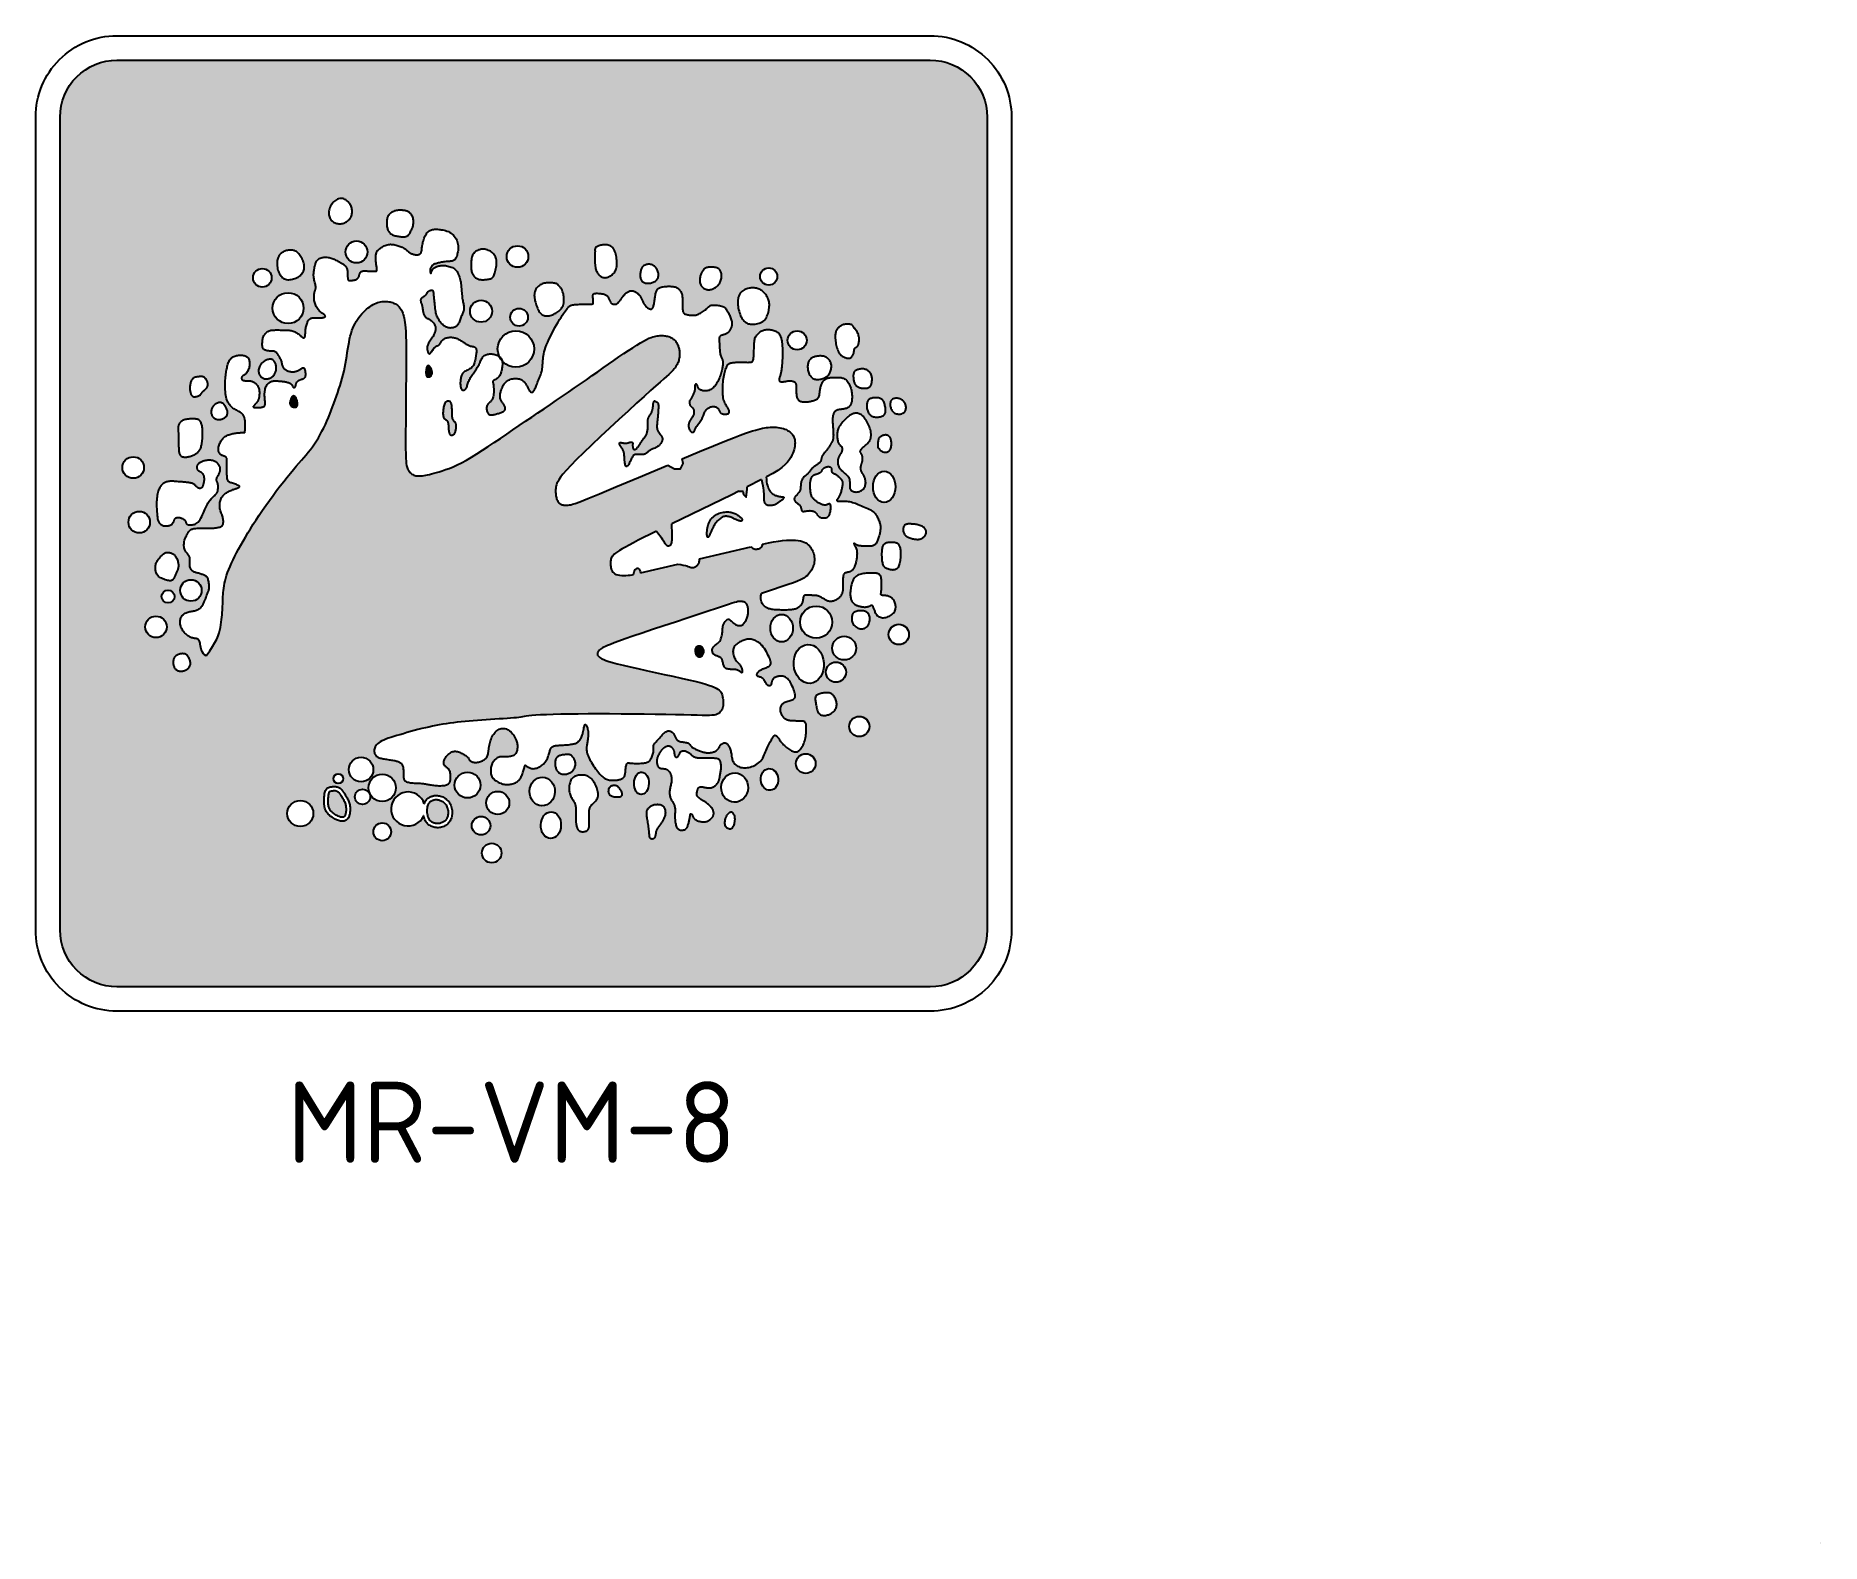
# Model space of a CAD drawing. Extents: x 140 to 359, y 73 to 259.
import ezdxf

# ---------------------------------------------------------------- set-up
doc = ezdxf.new("R2010")
doc.units = 0
for name, color, linetype in [('BROWN', 36, 'CONTINUOUS'), ('L35', 3, 'CONTINUOUS'), ('TBLK18', 4, 'CONTINUOUS')]:
    doc.layers.add(name, color=color, linetype=linetype)
doc.styles.add('ISO', font='iso3098b.shx')

msp = doc.modelspace()

# ---------------------------------------------------------------- texts
at = {"layer": 'BROWN', "insert": (170.73, 129.94), "char_height": 10, "width": 63.9214, "attachment_point": 1, "style": 'ISO'}
msp.add_mtext('{\\C2;MR-VM-8}', dxfattribs=at)

# ---------------------------------------------------------------- hatches: boundary and pattern name
at = {"layer": 'BROWN'}
h = msp.add_hatch(color=256, dxfattribs=at)
edge = h.paths.add_edge_path()
edge.add_line((142.83, 148.58), (142.83, 248.58))
edge.add_arc((149.83, 248.58), 7, 90, 180, ccw=False)
edge.add_line((149.83, 255.58), (249.83, 255.58))
edge.add_arc((249.83, 248.58), 7, 0, 90, ccw=False)
edge.add_line((256.83, 248.58), (256.83, 148.58))
edge.add_arc((249.83, 148.58), 7, -90, 0, ccw=False)
edge.add_line((249.83, 141.58), (149.83, 141.58))
edge.add_arc((149.83, 148.58), 7, 180, 270, ccw=False)
edge = h.paths.add_edge_path(flags=16)
edge.add_arc((179.84, 168.31), 1.51, 0, 360)
edge = h.paths.add_edge_path(flags=16)
edge.add_arc((182.45, 166.07), 1.68, 0, 360)
edge = h.paths.add_edge_path(flags=16)
edge.add_arc((182.45, 160.65), 1.09, 0, 360)
edge = h.paths.add_edge_path(flags=16)
edge.add_arc((195.91, 158.04), 1.2, 0, 360)
edge = h.paths.add_edge_path(flags=16)
edge.add_arc((194.6, 161.4), 1.14, 0, 360)
edge = h.paths.add_edge_path(flags=16)
edge.add_arc((196.65, 164.2), 1.42, 0, 360)
edge = h.paths.add_edge_path(flags=16)
edge.add_arc((239.25, 183.25), 1.46, 0, 360)
edge = h.paths.add_edge_path(flags=16)
edge.add_arc((199.08, 231.42), 1.32, 0, 360)
edge = h.paths.add_edge_path(flags=16)
edge.add_arc((194.6, 224.69), 1.35, 0, 360)
edge = h.paths.add_edge_path(flags=16)
edge.add_arc((167.7, 228.8), 1.14, 0, 360)
edge = h.paths.add_edge_path(flags=16)
edge.add_arc((170.87, 225.07), 1.9, 0, 360)
edge = h.paths.add_edge_path(flags=16)
edge.add_arc((151.82, 205.46), 1.32, 0, 360)
edge = h.paths.add_edge_path(flags=16)
edge.add_arc((152.56, 198.74), 1.32, 0, 360)
edge = h.paths.add_edge_path(flags=16)
edge.add_arc((154.62, 185.86), 1.32, 0, 360)
edge = h.paths.add_edge_path(flags=16)
edge.add_arc((156.11, 189.59), 0.792, 0, 360)
edge = h.paths.add_edge_path(flags=16)
edge.add_arc((158.92, 190.34), 1.32, 0, 360)
edge = h.paths.add_edge_path(flags=16)
edge.add_arc((172.37, 162.9), 1.6, 0, 360)
edge = h.paths.add_edge_path(flags=16)
edge.add_arc((180.03, 164.95), 0.934, 0, 360)
edge = h.paths.add_edge_path(flags=16)
edge.add_arc((177.04, 167.19), 0.591, 0, 360)
edge = h.paths.add_edge_path(flags=16)
edge.add_arc((245.97, 184.93), 1.25, 0, 360)
edge = h.paths.add_edge_path(flags=16)
edge.add_arc((199.27, 223.95), 1.09, 0, 360)
edge = h.paths.add_edge_path(flags=16)
edge.add_arc((179.28, 231.98), 1.35, 0, 360)
edge = h.paths.add_edge_path(flags=16)
edge.add_arc((241.11, 173.61), 1.24, 0, 360)
edge = h.paths.add_edge_path(flags=16)
edge.add_arc((235.8, 186.44), 1.98, 0, 360)
h.paths.add_polyline_path([(213.26, 184.7), (212.32, 184.37), (211.56, 184.1), (210.96, 183.89), (210.5, 183.71), (210.15, 183.57), (209.89, 183.46), (209.7, 183.36), (209.54, 183.28), (209.41, 183.2), (209.3, 183.12), (209.2, 183.04), (209.11, 182.97), (209.05, 182.9), (208.99, 182.83), (208.95, 182.76), (208.92, 182.69), (208.9, 182.62), (208.9, 182.55), (208.91, 182.47), (208.93, 182.4), (208.97, 182.33), (209.03, 182.25), (209.11, 182.18), (209.2, 182.09), (209.32, 182.01), (209.47, 181.92), (209.68, 181.83), (209.96, 181.72), (210.32, 181.6), (210.78, 181.46), (211.35, 181.31), (212.06, 181.13), (212.92, 180.93), (213.88, 180.72), (214.92, 180.49), (216.01, 180.26), (217.11, 180.02), (218.18, 179.79), (219.19, 179.56), (220.1, 179.36), (220.89, 179.17), (221.56, 179), (222.12, 178.84), (222.58, 178.7), (222.96, 178.57), (223.27, 178.44), (223.51, 178.32), (223.71, 178.21), (223.87, 178.09), (223.99, 177.97), (224.09, 177.85), (224.16, 177.73), (224.21, 177.61), (224.25, 177.48), (224.28, 177.35), (224.3, 177.21), (224.32, 177.07), (224.35, 176.92), (224.36, 176.77), (224.37, 176.61), (224.38, 176.46), (224.38, 176.3), (224.36, 176.15), (224.33, 176), (224.29, 175.85), (224.23, 175.7), (224.15, 175.56), (224.06, 175.44), (223.94, 175.32), (223.81, 175.22), (223.65, 175.13), (223.46, 175.06), (223.25, 175.01), (222.99, 174.98), (222.67, 174.97), (222.27, 174.97), (221.77, 174.97), (221.17, 174.99), (220.43, 175.01), (219.54, 175.03), (218.49, 175.05), (217.31, 175.08), (216.02, 175.1), (214.65, 175.12), (213.24, 175.13), (211.82, 175.14), (210.41, 175.15), (209.04, 175.16), (207.75, 175.15), (206.54, 175.14), (205.42, 175.13), (204.39, 175.11), (203.46, 175.09), (202.63, 175.06), (201.92, 175.03), (201.32, 175), (200.84, 174.96), (200.46, 174.93), (200.16, 174.89), (199.91, 174.84), (199.68, 174.8), (199.47, 174.76), (199.23, 174.73), (198.96, 174.69), (198.62, 174.66), (198.23, 174.62), (197.8, 174.59), (197.32, 174.56), (196.82, 174.54), (196.29, 174.51), (195.76, 174.47), (195.22, 174.44), (194.69, 174.4), (194.16, 174.36), (193.64, 174.32), (193.13, 174.28), (192.63, 174.23), (192.14, 174.18), (191.67, 174.12), (191.2, 174.07), (190.75, 174.01), (190.32, 173.94), (189.89, 173.88), (189.46, 173.8), (189.04, 173.72), (188.62, 173.64), (188.19, 173.54), (187.75, 173.44), (187.3, 173.34), (186.84, 173.22), (186.39, 173.1), (185.93, 172.97), (185.48, 172.85), (185.05, 172.72), (184.63, 172.6), (184.23, 172.48), (183.86, 172.37), (183.51, 172.26), (183.19, 172.15), (182.9, 172.04), (182.64, 171.94), (182.4, 171.83), (182.2, 171.72), (182.02, 171.61), (181.87, 171.49), (181.75, 171.37), (181.65, 171.24), (181.57, 171.11), (181.52, 170.98), (181.48, 170.86), (181.46, 170.73), (181.46, 170.61), (181.46, 170.5), (181.48, 170.39), (181.51, 170.29), (181.55, 170.2), (181.6, 170.11), (181.66, 170.03), (181.72, 169.96), (181.8, 169.9), (181.89, 169.84), (181.98, 169.8), (182.08, 169.76), (182.19, 169.72), (182.31, 169.69), (182.44, 169.66), (182.57, 169.64), (182.7, 169.62), (182.85, 169.59), (182.99, 169.57), (183.14, 169.55), (183.29, 169.52), (183.44, 169.5), (183.58, 169.48), (183.72, 169.45), (183.86, 169.43), (183.98, 169.41), (184.1, 169.38), (184.2, 169.36), (184.3, 169.33), (184.4, 169.3), (184.48, 169.26), (184.56, 169.22), (184.63, 169.18), (184.7, 169.13), (184.76, 169.08), (184.82, 169.01), (184.87, 168.94), (184.91, 168.87), (184.95, 168.78), (184.98, 168.69), (185.01, 168.59), (185.03, 168.48), (185.04, 168.36), (185.05, 168.24), (185.06, 168.12), (185.07, 167.99), (185.07, 167.87), (185.07, 167.74), (185.07, 167.63), (185.07, 167.51), (185.07, 167.4), (185.08, 167.3), (185.09, 167.21), (185.12, 167.12), (185.15, 167.04), (185.2, 166.97), (185.26, 166.91), (185.34, 166.86), (185.43, 166.81), (185.54, 166.77), (185.66, 166.74), (185.79, 166.71), (185.93, 166.69), (186.07, 166.67), (186.22, 166.66), (186.37, 166.65), (186.53, 166.64), (186.68, 166.64), (186.84, 166.63), (186.99, 166.62), (187.13, 166.62), (187.27, 166.61), (187.41, 166.6), (187.53, 166.59), (187.65, 166.57), (187.76, 166.55), (187.87, 166.53), (187.98, 166.51), (188.1, 166.49), (188.21, 166.47), (188.34, 166.44), (188.47, 166.42), (188.61, 166.4), (188.76, 166.38), (188.91, 166.36), (189.06, 166.34), (189.21, 166.33), (189.37, 166.32), (189.52, 166.32), (189.67, 166.32), (189.82, 166.33), (189.96, 166.34), (190.09, 166.36), (190.21, 166.39), (190.33, 166.42), (190.43, 166.46), (190.52, 166.51), (190.59, 166.55), (190.65, 166.61), (190.7, 166.67), (190.74, 166.75), (190.78, 166.83), (190.8, 166.92), (190.82, 167.02), (190.83, 167.13), (190.84, 167.25), (190.85, 167.38), (190.85, 167.52), (190.84, 167.65), (190.83, 167.79), (190.81, 167.92), (190.78, 168.04), (190.74, 168.15), (190.68, 168.25), (190.62, 168.34), (190.56, 168.41), (190.48, 168.48), (190.41, 168.54), (190.34, 168.6), (190.27, 168.66), (190.21, 168.71), (190.15, 168.77), (190.11, 168.84), (190.07, 168.9), (190.04, 168.97), (190.02, 169.04), (190.01, 169.12), (190.01, 169.19), (190.02, 169.27), (190.04, 169.36), (190.06, 169.44), (190.09, 169.53), (190.14, 169.62), (190.19, 169.71), (190.25, 169.8), (190.32, 169.9), (190.39, 169.99), (190.48, 170.08), (190.57, 170.17), (190.67, 170.26), (190.78, 170.34), (190.89, 170.41), (191, 170.47), (191.12, 170.52), (191.23, 170.55), (191.35, 170.57), (191.47, 170.56), (191.59, 170.55), (191.7, 170.52), (191.82, 170.49), (191.94, 170.44), (192.05, 170.39), (192.17, 170.33), (192.29, 170.27), (192.4, 170.21), (192.51, 170.15), (192.62, 170.08), (192.71, 170.02), (192.8, 169.96), (192.88, 169.89), (192.95, 169.83), (193, 169.78), (193.04, 169.72), (193.07, 169.67), (193.1, 169.62), (193.13, 169.57), (193.15, 169.52), (193.19, 169.48), (193.23, 169.43), (193.28, 169.38), (193.34, 169.34), (193.42, 169.3), (193.5, 169.26), (193.59, 169.23), (193.69, 169.2), (193.8, 169.19), (193.91, 169.18), (194.03, 169.19), (194.16, 169.2), (194.28, 169.23), (194.41, 169.26), (194.53, 169.3), (194.65, 169.35), (194.77, 169.4), (194.88, 169.46), (194.98, 169.52), (195.07, 169.59), (195.15, 169.65), (195.23, 169.73), (195.29, 169.81), (195.35, 169.9), (195.4, 170), (195.44, 170.11), (195.47, 170.24), (195.49, 170.37), (195.51, 170.51), (195.53, 170.66), (195.55, 170.82), (195.57, 170.99), (195.59, 171.15), (195.62, 171.33), (195.66, 171.5), (195.71, 171.68), (195.77, 171.86), (195.83, 172.03), (195.9, 172.2), (195.98, 172.37), (196.06, 172.52), (196.15, 172.67), (196.25, 172.8), (196.35, 172.92), (196.46, 173.03), (196.57, 173.13), (196.69, 173.21), (196.82, 173.27), (196.95, 173.32), (197.09, 173.35), (197.23, 173.37), (197.38, 173.36), (197.53, 173.34), (197.68, 173.3), (197.82, 173.25), (197.97, 173.18), (198.11, 173.09), (198.24, 172.98), (198.36, 172.85), (198.48, 172.71), (198.58, 172.57), (198.68, 172.41), (198.77, 172.25), (198.84, 172.09), (198.9, 171.94), (198.96, 171.79), (199, 171.66), (199.03, 171.54), (199.05, 171.42), (199.06, 171.31), (199.07, 171.2), (199.07, 171.1), (199.06, 171), (199.05, 170.89), (199.04, 170.79), (199.02, 170.68), (198.99, 170.57), (198.96, 170.47), (198.92, 170.37), (198.86, 170.28), (198.79, 170.19), (198.71, 170.11), (198.61, 170.05), (198.49, 170), (198.36, 169.95), (198.23, 169.92), (198.09, 169.9), (197.95, 169.88), (197.81, 169.87), (197.68, 169.87), (197.56, 169.87), (197.44, 169.87), (197.33, 169.88), (197.22, 169.89), (197.12, 169.89), (197.01, 169.88), (196.91, 169.86), (196.81, 169.83), (196.7, 169.79), (196.59, 169.74), (196.49, 169.67), (196.38, 169.59), (196.28, 169.5), (196.19, 169.4), (196.11, 169.29), (196.03, 169.18), (195.97, 169.06), (195.91, 168.94), (195.87, 168.81), (195.84, 168.68), (195.81, 168.55), (195.79, 168.42), (195.78, 168.28), (195.78, 168.15), (195.78, 168.03), (195.79, 167.9), (195.81, 167.78), (195.84, 167.66), (195.88, 167.55), (195.94, 167.44), (196.01, 167.33), (196.09, 167.22), (196.19, 167.12), (196.31, 167.02), (196.44, 166.92), (196.57, 166.84), (196.72, 166.75), (196.86, 166.68), (197.01, 166.62), (197.15, 166.57), (197.29, 166.53), (197.42, 166.5), (197.55, 166.48), (197.68, 166.47), (197.8, 166.46), (197.93, 166.47), (198.05, 166.48), (198.18, 166.51), (198.31, 166.53), (198.44, 166.56), (198.57, 166.6), (198.7, 166.65), (198.82, 166.69), (198.94, 166.75), (199.04, 166.81), (199.14, 166.88), (199.23, 166.95), (199.31, 167.03), (199.38, 167.12), (199.44, 167.21), (199.49, 167.31), (199.55, 167.42), (199.59, 167.53), (199.64, 167.66), (199.69, 167.79), (199.73, 167.93), (199.78, 168.06), (199.82, 168.2), (199.86, 168.33), (199.9, 168.45), (199.93, 168.56), (199.95, 168.65), (199.97, 168.72), (199.99, 168.78), (200.01, 168.81), (200.02, 168.83), (200.04, 168.84), (200.07, 168.83), (200.1, 168.81), (200.14, 168.78), (200.19, 168.74), (200.25, 168.69), (200.33, 168.64), (200.41, 168.59), (200.5, 168.55), (200.59, 168.5), (200.69, 168.46), (200.79, 168.43), (200.9, 168.42), (201.01, 168.41), (201.12, 168.42), (201.23, 168.43), (201.35, 168.46), (201.46, 168.49), (201.58, 168.54), (201.7, 168.59), (201.81, 168.65), (201.93, 168.72), (202.04, 168.8), (202.15, 168.89), (202.26, 168.98), (202.36, 169.08), (202.45, 169.19), (202.54, 169.31), (202.61, 169.42), (202.68, 169.55), (202.75, 169.68), (202.8, 169.8), (202.85, 169.93), (202.9, 170.06), (202.94, 170.18), (202.97, 170.3), (203.01, 170.42), (203.04, 170.52), (203.07, 170.62), (203.1, 170.72), (203.13, 170.8), (203.17, 170.88), (203.21, 170.95), (203.25, 171.02), (203.3, 171.07), (203.36, 171.12), (203.42, 171.16), (203.49, 171.19), (203.57, 171.21), (203.65, 171.24), (203.74, 171.25), (203.84, 171.27), (203.95, 171.28), (204.07, 171.28), (204.2, 171.29), (204.33, 171.3), (204.46, 171.3), (204.61, 171.31), (204.75, 171.32), (204.9, 171.33), (205.06, 171.34), (205.21, 171.36), (205.36, 171.37), (205.51, 171.39), (205.65, 171.42), (205.79, 171.44), (205.91, 171.46), (206.02, 171.48), (206.12, 171.51), (206.21, 171.53), (206.28, 171.56), (206.35, 171.59), (206.41, 171.62), (206.47, 171.66), (206.53, 171.71), (206.58, 171.76), (206.64, 171.83), (206.71, 171.9), (206.77, 171.98), (206.83, 172.07), (206.89, 172.17), (206.95, 172.28), (207, 172.41), (207.05, 172.54), (207.1, 172.69), (207.13, 172.84), (207.17, 172.99), (207.2, 173.15), (207.23, 173.3), (207.25, 173.43), (207.28, 173.56), (207.3, 173.66), (207.32, 173.74), (207.35, 173.8), (207.37, 173.84), (207.4, 173.86), (207.43, 173.86), (207.45, 173.84), (207.49, 173.81), (207.52, 173.76), (207.56, 173.69), (207.59, 173.61), (207.63, 173.52), (207.67, 173.42), (207.7, 173.3), (207.73, 173.18), (207.75, 173.05), (207.77, 172.92), (207.78, 172.77), (207.78, 172.63), (207.77, 172.48), (207.76, 172.32), (207.74, 172.17), (207.72, 172.02), (207.7, 171.88), (207.67, 171.73), (207.65, 171.6), (207.63, 171.46), (207.61, 171.33), (207.59, 171.21), (207.58, 171.08), (207.57, 170.96), (207.57, 170.83), (207.58, 170.71), (207.6, 170.58), (207.62, 170.44), (207.66, 170.3), (207.7, 170.16), (207.76, 170.01), (207.82, 169.86), (207.9, 169.69), (207.99, 169.52), (208.08, 169.34), (208.19, 169.16), (208.31, 168.97), (208.43, 168.78), (208.56, 168.59), (208.69, 168.41), (208.82, 168.23), (208.95, 168.06), (209.08, 167.9), (209.2, 167.76), (209.32, 167.62), (209.45, 167.5), (209.56, 167.4), (209.68, 167.3), (209.8, 167.22), (209.92, 167.16), (210.03, 167.11), (210.15, 167.07), (210.26, 167.04), (210.38, 167.02), (210.49, 167.01), (210.6, 167.01), (210.71, 167), (210.82, 167), (210.92, 167), (211.02, 167), (211.12, 167.01), (211.22, 167.01), (211.32, 167.02), (211.41, 167.03), (211.5, 167.04), (211.6, 167.07), (211.69, 167.09), (211.78, 167.12), (211.87, 167.16), (211.96, 167.21), (212.03, 167.26), (212.11, 167.32), (212.17, 167.39), (212.22, 167.47), (212.26, 167.56), (212.29, 167.65), (212.32, 167.75), (212.33, 167.85), (212.35, 167.96), (212.36, 168.08), (212.37, 168.19), (212.38, 168.31), (212.39, 168.43), (212.41, 168.54), (212.42, 168.65), (212.45, 168.75), (212.47, 168.85), (212.5, 168.93), (212.53, 169), (212.56, 169.06), (212.6, 169.09), (212.64, 169.12), (212.69, 169.13), (212.75, 169.13), (212.82, 169.12), (212.9, 169.11), (213, 169.1), (213.12, 169.09), (213.26, 169.08), (213.42, 169.07), (213.58, 169.07), (213.75, 169.06), (213.93, 169.07), (214.1, 169.07), (214.27, 169.08), (214.43, 169.09), (214.58, 169.1), (214.71, 169.12), (214.83, 169.14), (214.94, 169.17), (215.04, 169.21), (215.13, 169.26), (215.22, 169.32), (215.3, 169.4), (215.38, 169.49), (215.46, 169.59), (215.53, 169.7), (215.59, 169.82), (215.65, 169.94), (215.7, 170.07), (215.74, 170.2), (215.77, 170.33), (215.79, 170.46), (215.8, 170.58), (215.8, 170.7), (215.8, 170.81), (215.79, 170.92), (215.79, 171.02), (215.79, 171.12), (215.8, 171.2), (215.82, 171.28), (215.84, 171.35), (215.88, 171.42), (215.92, 171.49), (215.98, 171.56), (216.04, 171.64), (216.12, 171.73), (216.21, 171.83), (216.3, 171.94), (216.41, 172.06), (216.53, 172.19), (216.65, 172.32), (216.77, 172.45), (216.88, 172.57), (217, 172.69), (217.11, 172.79), (217.21, 172.88), (217.3, 172.94), (217.39, 173), (217.47, 173.04), (217.55, 173.06), (217.62, 173.08), (217.69, 173.08), (217.76, 173.07), (217.83, 173.05), (217.9, 173.03), (217.97, 173), (218.03, 172.96), (218.1, 172.91), (218.16, 172.86), (218.21, 172.8), (218.26, 172.73), (218.3, 172.66), (218.34, 172.58), (218.38, 172.5), (218.42, 172.42), (218.45, 172.34), (218.49, 172.26), (218.53, 172.18), (218.57, 172.11), (218.62, 172.04), (218.68, 171.98), (218.74, 171.92), (218.81, 171.87), (218.89, 171.83), (218.97, 171.79), (219.06, 171.76), (219.16, 171.73), (219.27, 171.71), (219.39, 171.7), (219.51, 171.68), (219.62, 171.67), (219.74, 171.65), (219.85, 171.63), (219.95, 171.61), (220.04, 171.58), (220.11, 171.54), (220.17, 171.49), (220.23, 171.44), (220.28, 171.38), (220.32, 171.32), (220.37, 171.26), (220.42, 171.2), (220.47, 171.14), (220.53, 171.08), (220.6, 171.03), (220.68, 170.98), (220.77, 170.93), (220.86, 170.88), (220.95, 170.83), (221.05, 170.78), (221.16, 170.74), (221.26, 170.69), (221.37, 170.64), (221.48, 170.6), (221.59, 170.56), (221.7, 170.52), (221.81, 170.48), (221.92, 170.45), (222.03, 170.43), (222.13, 170.41), (222.23, 170.39), (222.33, 170.38), (222.43, 170.38), (222.52, 170.37), (222.62, 170.38), (222.71, 170.38), (222.81, 170.39), (222.9, 170.41), (222.99, 170.42), (223.08, 170.44), (223.17, 170.47), (223.26, 170.5), (223.34, 170.53), (223.42, 170.57), (223.49, 170.61), (223.56, 170.66), (223.62, 170.72), (223.68, 170.77), (223.73, 170.83), (223.78, 170.9), (223.82, 170.96), (223.86, 171.02), (223.9, 171.08), (223.93, 171.14), (223.96, 171.19), (223.99, 171.24), (224.02, 171.29), (224.06, 171.33), (224.09, 171.38), (224.13, 171.42), (224.18, 171.45), (224.23, 171.49), (224.28, 171.52), (224.34, 171.54), (224.4, 171.56), (224.46, 171.58), (224.52, 171.58), (224.58, 171.58), (224.64, 171.58), (224.7, 171.56), (224.75, 171.54), (224.81, 171.5), (224.86, 171.46), (224.91, 171.41), (224.95, 171.35), (225, 171.28), (225.05, 171.2), (225.09, 171.12), (225.14, 171.02), (225.18, 170.92), (225.23, 170.81), (225.27, 170.7), (225.3, 170.58), (225.33, 170.46), (225.36, 170.33), (225.38, 170.2), (225.4, 170.07), (225.41, 169.94), (225.43, 169.81), (225.46, 169.68), (225.49, 169.55), (225.53, 169.42), (225.58, 169.31), (225.64, 169.19), (225.72, 169.08), (225.81, 168.99), (225.92, 168.89), (226.03, 168.81), (226.15, 168.74), (226.28, 168.67), (226.42, 168.62), (226.56, 168.58), (226.71, 168.55), (226.86, 168.53), (227.02, 168.53), (227.18, 168.53), (227.35, 168.55), (227.52, 168.58), (227.69, 168.62), (227.87, 168.67), (228.05, 168.74), (228.22, 168.82), (228.4, 168.9), (228.56, 169.01), (228.72, 169.12), (228.87, 169.25), (229, 169.4), (229.12, 169.56), (229.23, 169.73), (229.33, 169.91), (229.42, 170.1), (229.51, 170.29), (229.59, 170.48), (229.67, 170.67), (229.75, 170.86), (229.83, 171.05), (229.92, 171.22), (230, 171.39), (230.08, 171.55), (230.16, 171.7), (230.24, 171.84), (230.31, 171.96), (230.37, 172.08), (230.43, 172.17), (230.47, 172.26), (230.51, 172.33), (230.55, 172.39), (230.59, 172.43), (230.62, 172.47), (230.65, 172.49), (230.68, 172.51), (230.72, 172.52), (230.76, 172.52), (230.8, 172.51), (230.84, 172.5), (230.88, 172.47), (230.92, 172.45), (230.96, 172.42), (231, 172.39), (231.03, 172.35), (231.06, 172.31), (231.09, 172.26), (231.13, 172.22), (231.16, 172.16), (231.21, 172.1), (231.25, 172.03), (231.31, 171.95), (231.37, 171.86), (231.44, 171.77), (231.52, 171.67), (231.61, 171.57), (231.7, 171.46), (231.8, 171.36), (231.91, 171.25), (232.02, 171.14), (232.14, 171.04), (232.27, 170.94), (232.39, 170.85), (232.52, 170.76), (232.65, 170.68), (232.78, 170.62), (232.9, 170.56), (233.02, 170.52), (233.13, 170.49), (233.24, 170.48), (233.35, 170.48), (233.45, 170.5), (233.54, 170.54), (233.64, 170.6), (233.73, 170.67), (233.83, 170.77), (233.92, 170.88), (234.01, 171.02), (234.1, 171.16), (234.19, 171.32), (234.27, 171.5), (234.34, 171.67), (234.4, 171.86), (234.45, 172.04), (234.49, 172.23), (234.52, 172.42), (234.55, 172.6), (234.56, 172.78), (234.57, 172.95), (234.57, 173.11), (234.58, 173.27), (234.58, 173.41), (234.58, 173.55), (234.57, 173.67), (234.57, 173.78), (234.56, 173.88), (234.54, 173.97), (234.51, 174.04), (234.47, 174.11), (234.42, 174.16), (234.35, 174.2), (234.28, 174.23), (234.19, 174.25), (234.09, 174.27), (233.98, 174.28), (233.86, 174.28), (233.74, 174.28), (233.61, 174.28), (233.48, 174.28), (233.35, 174.28), (233.22, 174.29), (233.09, 174.29), (232.96, 174.29), (232.84, 174.3), (232.72, 174.31), (232.61, 174.32), (232.51, 174.33), (232.42, 174.35), (232.33, 174.37), (232.25, 174.39), (232.18, 174.43), (232.1, 174.46), (232.03, 174.51), (231.96, 174.56), (231.89, 174.63), (231.82, 174.7), (231.76, 174.78), (231.69, 174.86), (231.63, 174.95), (231.58, 175.05), (231.53, 175.15), (231.49, 175.25), (231.46, 175.36), (231.44, 175.46), (231.43, 175.57), (231.42, 175.68), (231.43, 175.79), (231.44, 175.89), (231.46, 175.99), (231.49, 176.09), (231.53, 176.18), (231.58, 176.26), (231.64, 176.34), (231.71, 176.42), (231.79, 176.48), (231.87, 176.54), (231.97, 176.6), (232.08, 176.65), (232.21, 176.69), (232.34, 176.73), (232.47, 176.77), (232.6, 176.81), (232.73, 176.85), (232.85, 176.89), (232.96, 176.94), (233.05, 176.99), (233.12, 177.05), (233.17, 177.13), (233.21, 177.21), (233.23, 177.31), (233.23, 177.42), (233.21, 177.54), (233.18, 177.68), (233.14, 177.83), (233.09, 178), (233.03, 178.19), (232.96, 178.38), (232.87, 178.57), (232.79, 178.76), (232.69, 178.94), (232.59, 179.11), (232.49, 179.26), (232.38, 179.39), (232.27, 179.5), (232.16, 179.59), (232.05, 179.66), (231.94, 179.71), (231.83, 179.75), (231.72, 179.78), (231.62, 179.79), (231.51, 179.8), (231.41, 179.8), (231.32, 179.79), (231.22, 179.78), (231.14, 179.76), (231.05, 179.74), (230.97, 179.72), (230.9, 179.7), (230.83, 179.68), (230.77, 179.65), (230.72, 179.63), (230.66, 179.6), (230.62, 179.57), (230.57, 179.53), (230.53, 179.49), (230.5, 179.45), (230.46, 179.4), (230.43, 179.35), (230.4, 179.29), (230.38, 179.23), (230.36, 179.17), (230.34, 179.1), (230.32, 179.04), (230.31, 178.98), (230.3, 178.93), (230.29, 178.87), (230.28, 178.82), (230.27, 178.78), (230.26, 178.74), (230.24, 178.7), (230.22, 178.67), (230.19, 178.64), (230.15, 178.62), (230.1, 178.61), (230.05, 178.6), (229.99, 178.61), (229.93, 178.63), (229.87, 178.66), (229.81, 178.7), (229.75, 178.77), (229.69, 178.84), (229.64, 178.93), (229.58, 179.03), (229.52, 179.14), (229.46, 179.24), (229.4, 179.34), (229.33, 179.43), (229.25, 179.51), (229.17, 179.57), (229.07, 179.62), (228.98, 179.66), (228.89, 179.69), (228.8, 179.71), (228.72, 179.74), (228.65, 179.76), (228.6, 179.79), (228.56, 179.83), (228.54, 179.88), (228.53, 179.93), (228.53, 179.99), (228.55, 180.05), (228.57, 180.11), (228.6, 180.17), (228.63, 180.23), (228.67, 180.28), (228.71, 180.34), (228.75, 180.39), (228.81, 180.44), (228.87, 180.49), (228.94, 180.54), (229.03, 180.59), (229.13, 180.63), (229.24, 180.68), (229.36, 180.73), (229.49, 180.78), (229.62, 180.83), (229.74, 180.88), (229.86, 180.94), (229.97, 181), (230.06, 181.07), (230.13, 181.14), (230.18, 181.22), (230.22, 181.31), (230.23, 181.41), (230.22, 181.53), (230.2, 181.66), (230.15, 181.81), (230.09, 181.97), (230.01, 182.15), (229.92, 182.35), (229.81, 182.56), (229.7, 182.78), (229.57, 182.99), (229.44, 183.19), (229.3, 183.38), (229.16, 183.56), (229.02, 183.71), (228.88, 183.84), (228.74, 183.95), (228.6, 184.04), (228.47, 184.12), (228.33, 184.18), (228.2, 184.23), (228.07, 184.27), (227.94, 184.3), (227.82, 184.33), (227.69, 184.34), (227.57, 184.34), (227.45, 184.34), (227.32, 184.33), (227.2, 184.3), (227.07, 184.27), (226.94, 184.23), (226.81, 184.19), (226.68, 184.13), (226.55, 184.07), (226.42, 184), (226.3, 183.93), (226.18, 183.86), (226.08, 183.78), (225.98, 183.69), (225.88, 183.61), (225.8, 183.51), (225.73, 183.42), (225.67, 183.32), (225.63, 183.21), (225.6, 183.09), (225.58, 182.97), (225.57, 182.83), (225.58, 182.7), (225.6, 182.55), (225.64, 182.41), (225.68, 182.27), (225.73, 182.13), (225.79, 182), (225.86, 181.88), (225.93, 181.77), (226.01, 181.66), (226.09, 181.57), (226.17, 181.48), (226.24, 181.4), (226.32, 181.32), (226.39, 181.24), (226.45, 181.16), (226.5, 181.08), (226.55, 180.99), (226.59, 180.91), (226.62, 180.82), (226.65, 180.74), (226.67, 180.66), (226.69, 180.58), (226.7, 180.51), (226.71, 180.44), (226.71, 180.38), (226.72, 180.33), (226.71, 180.29), (226.71, 180.25), (226.69, 180.23), (226.67, 180.22), (226.64, 180.23), (226.6, 180.25), (226.55, 180.28), (226.49, 180.32), (226.43, 180.36), (226.37, 180.41), (226.29, 180.46), (226.22, 180.5), (226.14, 180.54), (226.05, 180.57), (225.97, 180.59), (225.88, 180.61), (225.79, 180.62), (225.69, 180.63), (225.59, 180.63), (225.49, 180.63), (225.39, 180.63), (225.28, 180.63), (225.18, 180.64), (225.07, 180.64), (224.97, 180.66), (224.87, 180.68), (224.77, 180.71), (224.69, 180.76), (224.61, 180.82), (224.55, 180.9), (224.49, 180.99), (224.45, 181.09), (224.41, 181.2), (224.38, 181.31), (224.35, 181.42), (224.32, 181.53), (224.3, 181.63), (224.28, 181.72), (224.25, 181.79), (224.23, 181.86), (224.2, 181.92), (224.16, 181.97), (224.12, 182.02), (224.07, 182.06), (224.02, 182.09), (223.96, 182.13), (223.89, 182.16), (223.81, 182.19), (223.74, 182.22), (223.66, 182.25), (223.58, 182.28), (223.5, 182.31), (223.43, 182.34), (223.36, 182.38), (223.3, 182.42), (223.25, 182.46), (223.2, 182.51), (223.15, 182.56), (223.11, 182.62), (223.08, 182.68), (223.06, 182.75), (223.04, 182.82), (223.02, 182.9), (223.02, 182.98), (223.02, 183.06), (223.04, 183.15), (223.07, 183.23), (223.12, 183.32), (223.18, 183.4), (223.26, 183.48), (223.35, 183.56), (223.45, 183.64), (223.56, 183.72), (223.67, 183.81), (223.77, 183.91), (223.87, 184.01), (223.96, 184.12), (224.03, 184.24), (224.09, 184.37), (224.14, 184.51), (224.18, 184.65), (224.22, 184.79), (224.24, 184.94), (224.26, 185.07), (224.27, 185.21), (224.28, 185.33), (224.29, 185.45), (224.3, 185.56), (224.3, 185.66), (224.31, 185.75), (224.33, 185.85), (224.34, 185.93), (224.36, 186.02), (224.39, 186.1), (224.42, 186.17), (224.46, 186.25), (224.5, 186.32), (224.54, 186.39), (224.58, 186.45), (224.63, 186.52), (224.67, 186.58), (224.72, 186.63), (224.77, 186.68), (224.82, 186.73), (224.87, 186.77), (224.92, 186.79), (224.97, 186.81), (225.02, 186.81), (225.08, 186.79), (225.14, 186.76), (225.2, 186.72), (225.27, 186.66), (225.34, 186.59), (225.42, 186.52), (225.5, 186.44), (225.58, 186.37), (225.67, 186.3), (225.77, 186.23), (225.87, 186.17), (225.97, 186.12), (226.08, 186.07), (226.18, 186.04), (226.28, 186.02), (226.38, 186.01), (226.48, 186.02), (226.57, 186.03), (226.66, 186.07), (226.74, 186.11), (226.81, 186.17), (226.88, 186.23), (226.95, 186.31), (227.01, 186.39), (227.07, 186.48), (227.13, 186.58), (227.18, 186.68), (227.23, 186.79), (227.28, 186.89), (227.32, 187.01), (227.36, 187.12), (227.39, 187.24), (227.41, 187.35), (227.43, 187.47), (227.45, 187.59), (227.46, 187.7), (227.46, 187.82), (227.46, 187.93), (227.45, 188.04), (227.43, 188.15), (227.41, 188.26), (227.39, 188.36), (227.36, 188.46), (227.32, 188.55), (227.27, 188.64), (227.21, 188.72), (227.15, 188.79), (227.08, 188.85), (226.99, 188.9), (226.9, 188.93), (226.8, 188.96), (226.7, 188.97), (226.6, 188.98), (226.5, 188.98), (226.4, 188.98), (226.32, 188.98), (226.25, 188.97), (226.19, 188.97), (226.11, 188.95), (225.99, 188.92), (225.78, 188.86), (225.47, 188.76), (225.02, 188.61), (224.4, 188.41), (223.57, 188.13), (222.52, 187.79), (221.29, 187.38), (219.94, 186.93), (218.52, 186.46), (217.09, 185.98), (215.7, 185.52), (214.4, 185.08)], flags=16)
h.paths.add_polyline_path([(155.05, 191.99), (154.95, 192.07), (154.86, 192.16), (154.79, 192.24), (154.73, 192.34), (154.68, 192.43), (154.64, 192.53), (154.61, 192.63), (154.59, 192.73), (154.57, 192.84), (154.56, 192.95), (154.55, 193.06), (154.55, 193.18), (154.56, 193.29), (154.57, 193.4), (154.6, 193.51), (154.62, 193.62), (154.66, 193.72), (154.71, 193.82), (154.76, 193.92), (154.81, 194.02), (154.88, 194.11), (154.94, 194.2), (155.01, 194.29), (155.08, 194.38), (155.16, 194.46), (155.23, 194.54), (155.31, 194.62), (155.38, 194.7), (155.46, 194.77), (155.54, 194.83), (155.61, 194.88), (155.69, 194.92), (155.76, 194.96), (155.83, 194.99), (155.9, 195), (155.97, 195.01), (156.04, 195.02), (156.12, 195.01), (156.19, 195.01), (156.27, 195), (156.35, 194.98), (156.43, 194.96), (156.52, 194.94), (156.6, 194.9), (156.69, 194.86), (156.77, 194.81), (156.85, 194.75), (156.92, 194.68), (156.99, 194.59), (157.06, 194.49), (157.12, 194.39), (157.17, 194.28), (157.22, 194.17), (157.26, 194.05), (157.3, 193.94), (157.33, 193.83), (157.35, 193.73), (157.37, 193.63), (157.38, 193.54), (157.39, 193.45), (157.38, 193.36), (157.38, 193.27), (157.36, 193.19), (157.35, 193.1), (157.33, 193.02), (157.3, 192.93), (157.27, 192.84), (157.23, 192.75), (157.2, 192.66), (157.16, 192.57), (157.12, 192.47), (157.08, 192.38), (157.04, 192.29), (157, 192.2), (156.96, 192.11), (156.92, 192.02), (156.88, 191.94), (156.84, 191.86), (156.79, 191.79), (156.75, 191.73), (156.7, 191.67), (156.65, 191.62), (156.59, 191.59), (156.53, 191.56), (156.45, 191.54), (156.37, 191.53), (156.27, 191.54), (156.16, 191.55), (156.04, 191.57), (155.9, 191.61), (155.75, 191.66), (155.6, 191.71), (155.45, 191.77), (155.31, 191.84), (155.17, 191.91)], flags=16)
h.paths.add_polyline_path([(156.23, 203.76), (156.12, 203.74), (156.01, 203.72), (155.92, 203.69), (155.82, 203.66), (155.74, 203.62), (155.66, 203.58), (155.58, 203.53), (155.51, 203.48), (155.44, 203.42), (155.37, 203.36), (155.3, 203.3), (155.23, 203.22), (155.17, 203.14), (155.11, 203.05), (155.05, 202.94), (155, 202.82), (154.94, 202.69), (154.9, 202.54), (154.85, 202.38), (154.81, 202.21), (154.78, 202.03), (154.75, 201.84), (154.73, 201.65), (154.71, 201.45), (154.7, 201.24), (154.7, 201.03), (154.7, 200.82), (154.7, 200.61), (154.71, 200.4), (154.72, 200.21), (154.74, 200.02), (154.75, 199.84), (154.76, 199.67), (154.78, 199.52), (154.79, 199.38), (154.81, 199.25), (154.83, 199.13), (154.86, 199.02), (154.89, 198.92), (154.93, 198.83), (154.97, 198.75), (155.02, 198.67), (155.07, 198.61), (155.13, 198.55), (155.19, 198.49), (155.26, 198.45), (155.33, 198.41), (155.4, 198.37), (155.48, 198.34), (155.55, 198.31), (155.63, 198.29), (155.71, 198.28), (155.79, 198.27), (155.87, 198.27), (155.95, 198.27), (156.04, 198.28), (156.13, 198.3), (156.21, 198.32), (156.3, 198.35), (156.38, 198.38), (156.46, 198.42), (156.53, 198.47), (156.6, 198.51), (156.66, 198.56), (156.71, 198.62), (156.75, 198.68), (156.78, 198.74), (156.81, 198.79), (156.83, 198.85), (156.85, 198.91), (156.87, 198.97), (156.89, 199.02), (156.91, 199.08), (156.93, 199.12), (156.96, 199.17), (156.99, 199.21), (157.03, 199.24), (157.07, 199.27), (157.12, 199.29), (157.17, 199.31), (157.23, 199.32), (157.3, 199.32), (157.38, 199.32), (157.46, 199.31), (157.54, 199.3), (157.62, 199.28), (157.7, 199.26), (157.77, 199.24), (157.84, 199.21), (157.91, 199.18), (157.97, 199.14), (158.02, 199.1), (158.07, 199.06), (158.12, 199.02), (158.16, 198.97), (158.2, 198.92), (158.23, 198.86), (158.25, 198.81), (158.28, 198.75), (158.3, 198.7), (158.33, 198.64), (158.35, 198.59), (158.38, 198.55), (158.41, 198.51), (158.44, 198.48), (158.49, 198.46), (158.53, 198.45), (158.59, 198.43), (158.65, 198.43), (158.72, 198.42), (158.8, 198.42), (158.89, 198.42), (158.98, 198.42), (159.09, 198.43), (159.2, 198.44), (159.32, 198.47), (159.44, 198.51), (159.56, 198.57), (159.68, 198.65), (159.81, 198.76), (159.92, 198.9), (160.04, 199.07), (160.15, 199.25), (160.25, 199.45), (160.36, 199.66), (160.45, 199.87), (160.55, 200.08), (160.64, 200.28), (160.72, 200.46), (160.8, 200.63), (160.88, 200.79), (160.95, 200.94), (161.02, 201.07), (161.09, 201.19), (161.17, 201.31), (161.24, 201.41), (161.31, 201.51), (161.39, 201.59), (161.46, 201.67), (161.54, 201.75), (161.61, 201.82), (161.68, 201.89), (161.75, 201.95), (161.82, 202.01), (161.89, 202.07), (161.95, 202.13), (162, 202.19), (162.06, 202.25), (162.1, 202.32), (162.14, 202.39), (162.18, 202.47), (162.21, 202.56), (162.23, 202.66), (162.25, 202.76), (162.26, 202.87), (162.27, 202.98), (162.27, 203.09), (162.26, 203.19), (162.26, 203.29), (162.25, 203.37), (162.23, 203.44), (162.21, 203.51), (162.19, 203.56), (162.17, 203.61), (162.15, 203.65), (162.14, 203.69), (162.12, 203.73), (162.1, 203.78), (162.09, 203.83), (162.08, 203.88), (162.08, 203.93), (162.08, 203.99), (162.08, 204.05), (162.09, 204.11), (162.1, 204.17), (162.12, 204.22), (162.14, 204.27), (162.17, 204.32), (162.2, 204.37), (162.23, 204.42), (162.27, 204.47), (162.3, 204.52), (162.34, 204.58), (162.37, 204.64), (162.4, 204.71), (162.43, 204.79), (162.46, 204.87), (162.48, 204.95), (162.5, 205.03), (162.52, 205.12), (162.53, 205.2), (162.53, 205.28), (162.52, 205.36), (162.51, 205.43), (162.5, 205.51), (162.48, 205.58), (162.45, 205.64), (162.41, 205.71), (162.37, 205.78), (162.32, 205.85), (162.26, 205.91), (162.2, 205.98), (162.13, 206.04), (162.05, 206.1), (161.97, 206.16), (161.88, 206.21), (161.78, 206.25), (161.68, 206.29), (161.57, 206.32), (161.46, 206.34), (161.34, 206.35), (161.22, 206.36), (161.1, 206.36), (160.98, 206.35), (160.86, 206.34), (160.74, 206.32), (160.63, 206.3), (160.53, 206.27), (160.43, 206.24), (160.33, 206.21), (160.25, 206.17), (160.16, 206.14), (160.09, 206.1), (160.02, 206.06), (159.95, 206.02), (159.9, 205.98), (159.85, 205.94), (159.8, 205.89), (159.76, 205.85), (159.73, 205.8), (159.7, 205.74), (159.68, 205.69), (159.66, 205.62), (159.65, 205.56), (159.65, 205.49), (159.65, 205.43), (159.65, 205.36), (159.67, 205.3), (159.69, 205.24), (159.72, 205.19), (159.75, 205.15), (159.8, 205.11), (159.85, 205.08), (159.9, 205.05), (159.96, 205.03), (160.01, 205), (160.07, 204.98), (160.12, 204.94), (160.17, 204.91), (160.22, 204.87), (160.27, 204.82), (160.31, 204.77), (160.35, 204.72), (160.38, 204.66), (160.41, 204.6), (160.44, 204.54), (160.47, 204.47), (160.49, 204.4), (160.51, 204.32), (160.52, 204.25), (160.53, 204.17), (160.53, 204.09), (160.53, 204), (160.53, 203.92), (160.52, 203.83), (160.51, 203.75), (160.49, 203.66), (160.47, 203.57), (160.45, 203.49), (160.43, 203.41), (160.41, 203.33), (160.39, 203.27), (160.37, 203.2), (160.35, 203.15), (160.33, 203.1), (160.31, 203.05), (160.29, 203.01), (160.26, 202.98), (160.23, 202.95), (160.19, 202.93), (160.15, 202.91), (160.1, 202.9), (160.05, 202.9), (159.99, 202.9), (159.93, 202.91), (159.87, 202.92), (159.81, 202.95), (159.75, 202.98), (159.69, 203.03), (159.64, 203.08), (159.58, 203.14), (159.52, 203.2), (159.46, 203.26), (159.39, 203.32), (159.33, 203.37), (159.26, 203.42), (159.18, 203.47), (159.1, 203.5), (159.02, 203.53), (158.92, 203.55), (158.83, 203.57), (158.72, 203.59), (158.61, 203.61), (158.5, 203.62), (158.37, 203.63), (158.25, 203.65), (158.11, 203.66), (157.97, 203.67), (157.83, 203.69), (157.68, 203.7), (157.53, 203.71), (157.38, 203.72), (157.23, 203.74), (157.08, 203.75), (156.92, 203.76), (156.78, 203.77), (156.63, 203.77), (156.49, 203.77), (156.36, 203.77)], flags=16)
h.paths.add_polyline_path([(157.42, 207.88), (157.43, 207.71), (157.44, 207.56), (157.45, 207.43), (157.46, 207.32), (157.49, 207.22), (157.51, 207.13), (157.54, 207.06), (157.58, 206.99), (157.62, 206.94), (157.67, 206.89), (157.73, 206.85), (157.79, 206.82), (157.85, 206.79), (157.93, 206.77), (158.01, 206.76), (158.09, 206.75), (158.18, 206.74), (158.27, 206.74), (158.37, 206.75), (158.47, 206.76), (158.57, 206.78), (158.67, 206.8), (158.78, 206.82), (158.89, 206.85), (158.99, 206.89), (159.1, 206.93), (159.2, 206.97), (159.3, 207.02), (159.4, 207.07), (159.49, 207.13), (159.58, 207.18), (159.66, 207.24), (159.74, 207.3), (159.81, 207.37), (159.87, 207.43), (159.93, 207.5), (159.99, 207.58), (160.04, 207.67), (160.08, 207.76), (160.12, 207.86), (160.16, 207.97), (160.2, 208.09), (160.23, 208.22), (160.26, 208.36), (160.28, 208.51), (160.3, 208.67), (160.32, 208.83), (160.34, 209.01), (160.35, 209.19), (160.36, 209.38), (160.36, 209.57), (160.36, 209.76), (160.36, 209.94), (160.35, 210.12), (160.34, 210.29), (160.32, 210.44), (160.3, 210.58), (160.27, 210.7), (160.24, 210.81), (160.2, 210.9), (160.17, 210.99), (160.12, 211.06), (160.08, 211.13), (160.04, 211.18), (159.99, 211.23), (159.94, 211.28), (159.88, 211.31), (159.83, 211.35), (159.77, 211.37), (159.7, 211.4), (159.62, 211.41), (159.54, 211.43), (159.45, 211.44), (159.35, 211.45), (159.25, 211.45), (159.14, 211.46), (159.03, 211.45), (158.91, 211.45), (158.79, 211.44), (158.67, 211.43), (158.55, 211.41), (158.44, 211.4), (158.32, 211.37), (158.21, 211.35), (158.1, 211.31), (157.99, 211.28), (157.9, 211.23), (157.81, 211.18), (157.73, 211.13), (157.65, 211.06), (157.59, 211), (157.53, 210.92), (157.48, 210.84), (157.44, 210.76), (157.41, 210.67), (157.38, 210.58), (157.37, 210.49), (157.36, 210.39), (157.35, 210.28), (157.36, 210.16), (157.36, 210.03), (157.37, 209.89), (157.38, 209.73), (157.38, 209.56), (157.39, 209.36), (157.39, 209.15), (157.4, 208.93), (157.4, 208.71), (157.4, 208.49), (157.41, 208.27), (157.41, 208.07)], flags=16)
h.paths.add_polyline_path([(160.9, 215.33), (160.94, 215.41), (160.96, 215.49), (160.98, 215.57), (160.99, 215.66), (160.98, 215.74), (160.98, 215.83), (160.96, 215.92), (160.94, 216.01), (160.91, 216.09), (160.87, 216.17), (160.83, 216.25), (160.78, 216.33), (160.73, 216.39), (160.68, 216.46), (160.62, 216.51), (160.57, 216.55), (160.5, 216.59), (160.44, 216.62), (160.38, 216.63), (160.31, 216.64), (160.23, 216.65), (160.16, 216.65), (160.07, 216.65), (159.98, 216.64), (159.89, 216.63), (159.79, 216.62), (159.68, 216.61), (159.58, 216.59), (159.48, 216.56), (159.38, 216.53), (159.29, 216.48), (159.2, 216.43), (159.13, 216.37), (159.06, 216.29), (159.01, 216.21), (158.96, 216.11), (158.92, 216.02), (158.88, 215.92), (158.86, 215.81), (158.83, 215.71), (158.82, 215.6), (158.8, 215.49), (158.79, 215.39), (158.79, 215.29), (158.79, 215.18), (158.8, 215.08), (158.8, 214.99), (158.82, 214.89), (158.83, 214.8), (158.85, 214.71), (158.87, 214.63), (158.89, 214.56), (158.92, 214.48), (158.95, 214.42), (158.99, 214.36), (159.03, 214.31), (159.07, 214.27), (159.11, 214.23), (159.16, 214.21), (159.21, 214.19), (159.27, 214.17), (159.33, 214.17), (159.39, 214.16), (159.45, 214.17), (159.52, 214.18), (159.59, 214.19), (159.66, 214.21), (159.73, 214.23), (159.8, 214.26), (159.86, 214.28), (159.93, 214.31), (159.98, 214.35), (160.03, 214.38), (160.08, 214.41), (160.11, 214.45), (160.15, 214.49), (160.18, 214.52), (160.2, 214.56), (160.23, 214.59), (160.25, 214.63), (160.27, 214.66), (160.29, 214.69), (160.31, 214.72), (160.33, 214.75), (160.35, 214.79), (160.38, 214.82), (160.42, 214.85), (160.46, 214.89), (160.51, 214.93), (160.57, 214.98), (160.63, 215.03), (160.69, 215.08), (160.75, 215.14), (160.81, 215.2), (160.86, 215.26)], flags=16)
h.paths.add_polyline_path([(161.41, 212.35), (161.41, 212.26), (161.42, 212.17), (161.43, 212.09), (161.45, 212.01), (161.48, 211.93), (161.51, 211.86), (161.55, 211.79), (161.59, 211.73), (161.64, 211.67), (161.69, 211.62), (161.75, 211.57), (161.81, 211.53), (161.88, 211.49), (161.94, 211.46), (162.01, 211.43), (162.09, 211.41), (162.16, 211.39), (162.24, 211.38), (162.31, 211.38), (162.39, 211.37), (162.47, 211.38), (162.55, 211.39), (162.64, 211.41), (162.72, 211.43), (162.81, 211.46), (162.9, 211.5), (162.98, 211.54), (163.06, 211.59), (163.14, 211.64), (163.21, 211.7), (163.27, 211.77), (163.32, 211.84), (163.36, 211.91), (163.39, 211.99), (163.41, 212.07), (163.42, 212.16), (163.42, 212.25), (163.42, 212.34), (163.4, 212.43), (163.38, 212.53), (163.35, 212.62), (163.31, 212.71), (163.27, 212.8), (163.22, 212.89), (163.17, 212.97), (163.12, 213.05), (163.06, 213.13), (163.01, 213.2), (162.95, 213.26), (162.88, 213.32), (162.82, 213.36), (162.75, 213.4), (162.68, 213.43), (162.6, 213.45), (162.52, 213.46), (162.44, 213.46), (162.35, 213.45), (162.26, 213.43), (162.17, 213.39), (162.07, 213.35), (161.98, 213.3), (161.89, 213.24), (161.81, 213.17), (161.73, 213.09), (161.66, 213.01), (161.6, 212.92), (161.55, 212.83), (161.51, 212.73), (161.47, 212.64), (161.44, 212.54), (161.43, 212.44)], flags=16)
h.paths.add_polyline_path([(169.62, 229.75), (169.67, 229.59), (169.73, 229.44), (169.81, 229.29), (169.89, 229.15), (169.98, 229.02), (170.08, 228.91), (170.19, 228.81), (170.31, 228.73), (170.43, 228.67), (170.56, 228.62), (170.69, 228.59), (170.83, 228.57), (170.97, 228.57), (171.11, 228.58), (171.26, 228.59), (171.4, 228.62), (171.55, 228.66), (171.69, 228.71), (171.84, 228.76), (171.97, 228.82), (172.1, 228.89), (172.23, 228.97), (172.34, 229.06), (172.45, 229.15), (172.54, 229.26), (172.62, 229.37), (172.69, 229.49), (172.75, 229.61), (172.8, 229.74), (172.83, 229.87), (172.85, 230.01), (172.85, 230.14), (172.85, 230.28), (172.83, 230.42), (172.8, 230.57), (172.76, 230.71), (172.71, 230.85), (172.65, 230.99), (172.59, 231.12), (172.52, 231.26), (172.44, 231.39), (172.36, 231.51), (172.28, 231.63), (172.19, 231.74), (172.09, 231.85), (171.99, 231.94), (171.89, 232.02), (171.78, 232.09), (171.66, 232.14), (171.54, 232.18), (171.42, 232.2), (171.3, 232.22), (171.17, 232.22), (171.05, 232.21), (170.92, 232.2), (170.8, 232.18), (170.69, 232.15), (170.57, 232.11), (170.46, 232.07), (170.36, 232.02), (170.26, 231.97), (170.16, 231.91), (170.07, 231.85), (169.99, 231.79), (169.91, 231.72), (169.84, 231.65), (169.78, 231.57), (169.72, 231.48), (169.67, 231.39), (169.63, 231.28), (169.6, 231.17), (169.57, 231.04), (169.54, 230.91), (169.53, 230.76), (169.52, 230.6), (169.52, 230.43), (169.53, 230.26), (169.55, 230.09), (169.58, 229.92)], flags=16)
h.paths.add_polyline_path([(176.05, 236.06), (176.12, 235.96), (176.19, 235.87), (176.27, 235.79), (176.36, 235.72), (176.45, 235.65), (176.55, 235.6), (176.65, 235.55), (176.76, 235.52), (176.88, 235.49), (177, 235.47), (177.12, 235.45), (177.24, 235.45), (177.37, 235.46), (177.49, 235.47), (177.61, 235.5), (177.73, 235.53), (177.85, 235.58), (177.97, 235.63), (178.07, 235.69), (178.18, 235.77), (178.27, 235.84), (178.36, 235.93), (178.44, 236.02), (178.51, 236.12), (178.57, 236.22), (178.63, 236.32), (178.67, 236.43), (178.7, 236.55), (178.72, 236.66), (178.74, 236.78), (178.74, 236.9), (178.74, 237.02), (178.73, 237.14), (178.71, 237.26), (178.69, 237.37), (178.65, 237.49), (178.61, 237.61), (178.55, 237.72), (178.49, 237.83), (178.42, 237.94), (178.35, 238.04), (178.26, 238.14), (178.17, 238.23), (178.07, 238.32), (177.96, 238.39), (177.85, 238.45), (177.73, 238.5), (177.61, 238.54), (177.48, 238.56), (177.35, 238.56), (177.22, 238.54), (177.08, 238.51), (176.95, 238.47), (176.82, 238.41), (176.69, 238.33), (176.57, 238.24), (176.45, 238.13), (176.34, 238.01), (176.24, 237.88), (176.15, 237.74), (176.08, 237.6), (176.01, 237.45), (175.95, 237.29), (175.91, 237.14), (175.89, 236.99), (175.88, 236.84), (175.88, 236.7), (175.89, 236.56), (175.92, 236.42), (175.95, 236.29), (176, 236.17)], flags=16)
h.paths.add_polyline_path([(185.51, 233.94), (185.59, 233.99), (185.66, 234.04), (185.72, 234.11), (185.77, 234.18), (185.82, 234.26), (185.87, 234.35), (185.92, 234.45), (185.97, 234.56), (186.03, 234.68), (186.08, 234.8), (186.14, 234.93), (186.19, 235.06), (186.23, 235.2), (186.27, 235.34), (186.3, 235.48), (186.31, 235.62), (186.31, 235.76), (186.3, 235.89), (186.27, 236.03), (186.23, 236.15), (186.19, 236.27), (186.14, 236.38), (186.09, 236.48), (186.03, 236.58), (185.97, 236.66), (185.9, 236.73), (185.84, 236.79), (185.78, 236.84), (185.71, 236.88), (185.65, 236.92), (185.58, 236.95), (185.51, 236.98), (185.45, 237.01), (185.38, 237.03), (185.31, 237.05), (185.24, 237.06), (185.16, 237.08), (185.08, 237.09), (184.99, 237.1), (184.9, 237.11), (184.79, 237.11), (184.68, 237.11), (184.57, 237.11), (184.45, 237.11), (184.32, 237.1), (184.2, 237.08), (184.08, 237.05), (183.96, 237.02), (183.84, 236.97), (183.73, 236.92), (183.62, 236.86), (183.52, 236.79), (183.42, 236.71), (183.34, 236.63), (183.26, 236.54), (183.2, 236.45), (183.14, 236.36), (183.1, 236.26), (183.07, 236.16), (183.04, 236.05), (183.02, 235.95), (183.01, 235.84), (183.01, 235.72), (183, 235.6), (183.01, 235.48), (183.01, 235.36), (183.02, 235.24), (183.03, 235.12), (183.05, 235), (183.08, 234.88), (183.11, 234.77), (183.14, 234.67), (183.19, 234.57), (183.24, 234.48), (183.3, 234.4), (183.36, 234.33), (183.43, 234.27), (183.51, 234.2), (183.6, 234.15), (183.69, 234.1), (183.8, 234.06), (183.91, 234.02), (184.02, 233.98), (184.14, 233.95), (184.27, 233.93), (184.39, 233.91), (184.52, 233.89), (184.65, 233.87), (184.77, 233.86), (184.9, 233.85), (185.01, 233.85), (185.13, 233.85), (185.24, 233.86), (185.34, 233.88), (185.43, 233.91)], flags=16)
h.paths.add_polyline_path([(167.36, 216.85), (167.41, 216.77), (167.46, 216.7), (167.53, 216.63), (167.6, 216.57), (167.67, 216.52), (167.75, 216.48), (167.82, 216.44), (167.9, 216.41), (167.98, 216.39), (168.06, 216.37), (168.14, 216.36), (168.22, 216.36), (168.31, 216.37), (168.39, 216.38), (168.47, 216.4), (168.56, 216.43), (168.64, 216.47), (168.73, 216.51), (168.82, 216.57), (168.9, 216.62), (168.98, 216.69), (169.06, 216.76), (169.13, 216.84), (169.19, 216.93), (169.25, 217.01), (169.3, 217.11), (169.34, 217.2), (169.37, 217.3), (169.39, 217.4), (169.41, 217.5), (169.42, 217.6), (169.42, 217.7), (169.42, 217.8), (169.41, 217.9), (169.4, 217.99), (169.38, 218.08), (169.35, 218.17), (169.32, 218.25), (169.29, 218.33), (169.25, 218.41), (169.21, 218.48), (169.16, 218.54), (169.11, 218.6), (169.05, 218.65), (168.99, 218.7), (168.93, 218.74), (168.85, 218.76), (168.77, 218.78), (168.68, 218.79), (168.58, 218.79), (168.48, 218.77), (168.37, 218.75), (168.27, 218.72), (168.16, 218.67), (168.05, 218.62), (167.94, 218.55), (167.83, 218.47), (167.73, 218.38), (167.64, 218.29), (167.55, 218.18), (167.48, 218.07), (167.41, 217.96), (167.35, 217.84), (167.3, 217.72), (167.27, 217.6), (167.25, 217.48), (167.24, 217.37), (167.24, 217.25), (167.26, 217.15), (167.28, 217.04), (167.31, 216.94)], flags=16)
h.paths.add_polyline_path([(156.92, 180.79), (156.97, 180.72), (157.03, 180.67), (157.08, 180.62), (157.15, 180.57), (157.21, 180.53), (157.28, 180.5), (157.36, 180.47), (157.44, 180.45), (157.52, 180.43), (157.6, 180.42), (157.69, 180.42), (157.78, 180.42), (157.87, 180.42), (157.96, 180.44), (158.05, 180.46), (158.14, 180.49), (158.24, 180.52), (158.33, 180.57), (158.42, 180.62), (158.5, 180.68), (158.58, 180.74), (158.65, 180.81), (158.71, 180.89), (158.76, 180.96), (158.8, 181.05), (158.83, 181.13), (158.85, 181.22), (158.86, 181.31), (158.86, 181.4), (158.85, 181.49), (158.84, 181.59), (158.82, 181.69), (158.79, 181.79), (158.75, 181.89), (158.71, 181.99), (158.66, 182.08), (158.6, 182.17), (158.54, 182.26), (158.48, 182.33), (158.41, 182.4), (158.33, 182.45), (158.25, 182.49), (158.17, 182.53), (158.08, 182.55), (157.99, 182.56), (157.9, 182.57), (157.8, 182.56), (157.7, 182.55), (157.6, 182.54), (157.5, 182.51), (157.4, 182.48), (157.31, 182.45), (157.21, 182.4), (157.13, 182.35), (157.05, 182.29), (156.98, 182.22), (156.91, 182.14), (156.86, 182.06), (156.82, 181.97), (156.79, 181.87), (156.76, 181.78), (156.74, 181.68), (156.73, 181.58), (156.73, 181.48), (156.73, 181.38), (156.74, 181.28), (156.76, 181.19), (156.78, 181.1), (156.81, 181.01), (156.84, 180.93), (156.88, 180.86)], flags=16)
h.paths.add_polyline_path([(193.47, 229.45), (193.52, 229.34), (193.57, 229.23), (193.63, 229.13), (193.7, 229.03), (193.77, 228.95), (193.85, 228.87), (193.93, 228.81), (194.02, 228.75), (194.11, 228.7), (194.2, 228.66), (194.29, 228.63), (194.38, 228.61), (194.48, 228.59), (194.59, 228.58), (194.7, 228.57), (194.81, 228.57), (194.94, 228.57), (195.06, 228.58), (195.19, 228.59), (195.32, 228.6), (195.44, 228.62), (195.56, 228.64), (195.67, 228.66), (195.77, 228.69), (195.86, 228.73), (195.93, 228.77), (196, 228.82), (196.05, 228.89), (196.11, 228.96), (196.16, 229.05), (196.2, 229.15), (196.25, 229.28), (196.29, 229.42), (196.34, 229.58), (196.39, 229.75), (196.43, 229.93), (196.46, 230.11), (196.49, 230.3), (196.51, 230.48), (196.51, 230.66), (196.51, 230.82), (196.49, 230.98), (196.46, 231.13), (196.41, 231.27), (196.36, 231.4), (196.3, 231.52), (196.22, 231.63), (196.14, 231.73), (196.05, 231.83), (195.95, 231.92), (195.85, 231.99), (195.74, 232.07), (195.63, 232.13), (195.52, 232.18), (195.41, 232.23), (195.29, 232.26), (195.18, 232.29), (195.07, 232.31), (194.96, 232.33), (194.85, 232.33), (194.74, 232.33), (194.63, 232.31), (194.52, 232.29), (194.41, 232.26), (194.29, 232.23), (194.18, 232.18), (194.07, 232.13), (193.96, 232.06), (193.86, 231.99), (193.77, 231.9), (193.69, 231.81), (193.61, 231.7), (193.55, 231.58), (193.5, 231.45), (193.47, 231.32), (193.44, 231.17), (193.42, 231.02), (193.4, 230.87), (193.39, 230.72), (193.38, 230.57), (193.38, 230.42), (193.37, 230.27), (193.37, 230.12), (193.38, 229.98), (193.39, 229.84), (193.41, 229.71), (193.44, 229.58)], flags=16)
h.paths.add_polyline_path([(201.43, 225.34), (201.48, 225.19), (201.54, 225.05), (201.59, 224.92), (201.65, 224.8), (201.71, 224.68), (201.78, 224.58), (201.86, 224.48), (201.94, 224.4), (202.03, 224.33), (202.13, 224.26), (202.23, 224.21), (202.34, 224.17), (202.46, 224.14), (202.58, 224.12), (202.71, 224.11), (202.84, 224.12), (202.98, 224.14), (203.11, 224.17), (203.25, 224.21), (203.39, 224.26), (203.53, 224.32), (203.66, 224.39), (203.79, 224.46), (203.92, 224.54), (204.04, 224.62), (204.16, 224.71), (204.27, 224.8), (204.37, 224.9), (204.47, 225.01), (204.55, 225.13), (204.62, 225.26), (204.68, 225.41), (204.73, 225.57), (204.76, 225.74), (204.78, 225.92), (204.79, 226.1), (204.79, 226.29), (204.78, 226.47), (204.75, 226.65), (204.72, 226.82), (204.67, 226.98), (204.62, 227.13), (204.56, 227.27), (204.49, 227.39), (204.42, 227.51), (204.35, 227.61), (204.28, 227.71), (204.2, 227.79), (204.13, 227.87), (204.06, 227.93), (203.98, 227.99), (203.91, 228.04), (203.82, 228.08), (203.73, 228.11), (203.63, 228.14), (203.51, 228.16), (203.39, 228.18), (203.25, 228.19), (203.11, 228.2), (202.96, 228.2), (202.81, 228.19), (202.66, 228.18), (202.51, 228.16), (202.36, 228.13), (202.23, 228.09), (202.1, 228.05), (201.98, 227.99), (201.87, 227.93), (201.77, 227.86), (201.67, 227.79), (201.58, 227.71), (201.5, 227.62), (201.42, 227.52), (201.35, 227.42), (201.29, 227.31), (201.24, 227.19), (201.2, 227.07), (201.17, 226.93), (201.15, 226.79), (201.14, 226.64), (201.15, 226.49), (201.17, 226.33), (201.2, 226.16), (201.23, 225.99), (201.28, 225.82), (201.32, 225.66), (201.37, 225.49)], flags=16)
h.paths.add_polyline_path([(208.69, 229.95), (208.73, 229.81), (208.77, 229.68), (208.82, 229.57), (208.87, 229.46), (208.93, 229.36), (208.99, 229.28), (209.06, 229.19), (209.14, 229.12), (209.22, 229.05), (209.31, 228.98), (209.4, 228.93), (209.5, 228.88), (209.61, 228.85), (209.72, 228.82), (209.83, 228.81), (209.95, 228.82), (210.07, 228.84), (210.19, 228.88), (210.32, 228.93), (210.44, 228.99), (210.55, 229.06), (210.67, 229.14), (210.77, 229.23), (210.87, 229.33), (210.96, 229.43), (211.04, 229.54), (211.1, 229.66), (211.16, 229.78), (211.21, 229.91), (211.25, 230.05), (211.28, 230.21), (211.29, 230.37), (211.3, 230.55), (211.3, 230.74), (211.29, 230.93), (211.27, 231.13), (211.24, 231.33), (211.21, 231.52), (211.17, 231.7), (211.12, 231.88), (211.06, 232.03), (211, 232.18), (210.93, 232.31), (210.85, 232.42), (210.76, 232.52), (210.67, 232.61), (210.57, 232.68), (210.46, 232.74), (210.35, 232.79), (210.22, 232.82), (210.1, 232.85), (209.96, 232.86), (209.83, 232.86), (209.7, 232.86), (209.57, 232.85), (209.44, 232.83), (209.31, 232.81), (209.2, 232.78), (209.09, 232.75), (208.99, 232.71), (208.9, 232.67), (208.82, 232.63), (208.75, 232.58), (208.69, 232.53), (208.66, 232.47), (208.63, 232.42), (208.61, 232.36), (208.6, 232.29), (208.6, 232.23), (208.6, 232.16), (208.61, 232.09), (208.61, 232.02), (208.6, 231.94), (208.6, 231.87), (208.6, 231.78), (208.59, 231.69), (208.58, 231.6), (208.58, 231.49), (208.57, 231.37), (208.57, 231.24), (208.57, 231.09), (208.58, 230.94), (208.59, 230.77), (208.6, 230.6), (208.62, 230.43), (208.64, 230.26), (208.66, 230.1)], flags=16)
h.paths.add_polyline_path([(214.25, 228.62), (214.28, 228.54), (214.33, 228.47), (214.38, 228.4), (214.44, 228.34), (214.51, 228.29), (214.58, 228.25), (214.66, 228.21), (214.74, 228.18), (214.83, 228.16), (214.92, 228.14), (215.02, 228.13), (215.12, 228.13), (215.22, 228.13), (215.33, 228.14), (215.43, 228.16), (215.54, 228.18), (215.64, 228.21), (215.75, 228.25), (215.85, 228.29), (215.95, 228.34), (216.04, 228.4), (216.12, 228.47), (216.2, 228.54), (216.26, 228.62), (216.32, 228.71), (216.36, 228.81), (216.39, 228.91), (216.41, 229.02), (216.42, 229.13), (216.42, 229.24), (216.41, 229.36), (216.39, 229.47), (216.35, 229.58), (216.31, 229.69), (216.26, 229.8), (216.21, 229.9), (216.14, 229.99), (216.07, 230.08), (215.99, 230.16), (215.91, 230.23), (215.82, 230.29), (215.73, 230.34), (215.63, 230.39), (215.53, 230.42), (215.43, 230.44), (215.33, 230.46), (215.23, 230.46), (215.13, 230.46), (215.03, 230.45), (214.94, 230.43), (214.84, 230.41), (214.76, 230.37), (214.67, 230.33), (214.59, 230.28), (214.52, 230.22), (214.46, 230.16), (214.4, 230.09), (214.36, 230.02), (214.31, 229.93), (214.28, 229.85), (214.25, 229.76), (214.23, 229.66), (214.21, 229.56), (214.19, 229.45), (214.18, 229.35), (214.17, 229.24), (214.17, 229.13), (214.17, 229.02), (214.18, 228.91), (214.2, 228.81), (214.22, 228.71)], flags=16)
h.paths.add_polyline_path([(221.58, 228.01), (221.63, 227.9), (221.68, 227.81), (221.74, 227.73), (221.81, 227.66), (221.89, 227.59), (221.97, 227.53), (222.05, 227.48), (222.13, 227.44), (222.22, 227.4), (222.31, 227.37), (222.4, 227.35), (222.49, 227.34), (222.59, 227.33), (222.69, 227.34), (222.79, 227.35), (222.89, 227.37), (223, 227.4), (223.11, 227.44), (223.22, 227.49), (223.33, 227.55), (223.43, 227.62), (223.54, 227.69), (223.63, 227.77), (223.72, 227.86), (223.81, 227.96), (223.88, 228.06), (223.95, 228.17), (224, 228.28), (224.05, 228.39), (224.09, 228.51), (224.12, 228.63), (224.15, 228.75), (224.16, 228.87), (224.17, 228.98), (224.17, 229.1), (224.16, 229.21), (224.15, 229.32), (224.13, 229.43), (224.1, 229.52), (224.06, 229.61), (224.02, 229.7), (223.97, 229.77), (223.91, 229.84), (223.84, 229.89), (223.77, 229.94), (223.68, 229.99), (223.58, 230.03), (223.48, 230.06), (223.36, 230.08), (223.23, 230.1), (223.1, 230.11), (222.97, 230.11), (222.83, 230.11), (222.7, 230.1), (222.58, 230.09), (222.47, 230.07), (222.37, 230.05), (222.28, 230.02), (222.2, 229.99), (222.13, 229.95), (222.07, 229.91), (222.01, 229.86), (221.96, 229.8), (221.9, 229.74), (221.85, 229.67), (221.8, 229.59), (221.75, 229.51), (221.7, 229.42), (221.66, 229.32), (221.61, 229.22), (221.58, 229.11), (221.55, 228.99), (221.53, 228.87), (221.51, 228.75), (221.5, 228.62), (221.5, 228.49), (221.51, 228.36), (221.52, 228.23), (221.55, 228.12)], flags=16)
h.paths.add_polyline_path([(226.52, 224.14), (226.59, 223.98), (226.67, 223.83), (226.76, 223.7), (226.85, 223.59), (226.94, 223.48), (227.05, 223.39), (227.15, 223.32), (227.26, 223.25), (227.38, 223.2), (227.5, 223.15), (227.62, 223.12), (227.75, 223.1), (227.89, 223.09), (228.03, 223.09), (228.17, 223.09), (228.32, 223.11), (228.48, 223.13), (228.63, 223.17), (228.79, 223.21), (228.94, 223.27), (229.09, 223.34), (229.24, 223.42), (229.37, 223.52), (229.49, 223.64), (229.59, 223.77), (229.69, 223.92), (229.76, 224.09), (229.83, 224.25), (229.89, 224.43), (229.93, 224.6), (229.97, 224.78), (230, 224.95), (230.02, 225.11), (230.04, 225.26), (230.05, 225.41), (230.05, 225.56), (230.04, 225.69), (230.02, 225.83), (229.99, 225.96), (229.95, 226.1), (229.9, 226.23), (229.83, 226.36), (229.76, 226.49), (229.68, 226.61), (229.6, 226.73), (229.51, 226.85), (229.41, 226.95), (229.31, 227.05), (229.21, 227.14), (229.11, 227.22), (229, 227.29), (228.9, 227.35), (228.79, 227.4), (228.68, 227.44), (228.56, 227.48), (228.45, 227.51), (228.32, 227.53), (228.2, 227.55), (228.07, 227.56), (227.95, 227.56), (227.82, 227.56), (227.68, 227.54), (227.55, 227.52), (227.42, 227.49), (227.29, 227.46), (227.16, 227.41), (227.03, 227.35), (226.9, 227.29), (226.79, 227.21), (226.68, 227.13), (226.57, 227.03), (226.48, 226.93), (226.4, 226.81), (226.33, 226.68), (226.28, 226.54), (226.23, 226.39), (226.2, 226.23), (226.17, 226.06), (226.16, 225.88), (226.16, 225.69), (226.18, 225.49), (226.2, 225.29), (226.23, 225.09), (226.27, 224.89), (226.33, 224.69), (226.38, 224.49), (226.45, 224.31)], flags=16)
h.paths.add_polyline_path([(238.21, 220.87), (238.24, 220.69), (238.27, 220.52), (238.31, 220.34), (238.36, 220.17), (238.42, 220.01), (238.48, 219.85), (238.55, 219.71), (238.63, 219.58), (238.71, 219.46), (238.8, 219.35), (238.89, 219.26), (238.99, 219.18), (239.09, 219.12), (239.19, 219.06), (239.29, 219.01), (239.39, 218.98), (239.49, 218.95), (239.58, 218.93), (239.68, 218.91), (239.77, 218.91), (239.85, 218.92), (239.93, 218.93), (240.01, 218.96), (240.08, 218.99), (240.14, 219.04), (240.2, 219.09), (240.25, 219.15), (240.29, 219.22), (240.33, 219.29), (240.37, 219.37), (240.39, 219.44), (240.42, 219.52), (240.43, 219.6), (240.45, 219.68), (240.46, 219.76), (240.47, 219.83), (240.48, 219.9), (240.49, 219.96), (240.5, 220.02), (240.52, 220.07), (240.54, 220.11), (240.57, 220.15), (240.6, 220.18), (240.63, 220.21), (240.67, 220.23), (240.71, 220.25), (240.75, 220.28), (240.79, 220.3), (240.83, 220.33), (240.87, 220.36), (240.9, 220.4), (240.94, 220.45), (240.97, 220.51), (241, 220.58), (241.03, 220.66), (241.05, 220.76), (241.07, 220.87), (241.08, 221), (241.09, 221.14), (241.09, 221.28), (241.08, 221.42), (241.06, 221.57), (241.03, 221.71), (241, 221.84), (240.95, 221.96), (240.9, 222.07), (240.84, 222.17), (240.78, 222.26), (240.72, 222.35), (240.66, 222.43), (240.6, 222.51), (240.54, 222.58), (240.49, 222.65), (240.44, 222.72), (240.4, 222.79), (240.35, 222.85), (240.3, 222.91), (240.24, 222.96), (240.18, 223), (240.1, 223.04), (240, 223.07), (239.9, 223.09), (239.78, 223.1), (239.66, 223.11), (239.54, 223.1), (239.42, 223.09), (239.29, 223.07), (239.18, 223.04), (239.07, 223), (238.97, 222.96), (238.88, 222.91), (238.79, 222.85), (238.71, 222.8), (238.64, 222.74), (238.57, 222.68), (238.51, 222.62), (238.45, 222.56), (238.4, 222.5), (238.35, 222.44), (238.31, 222.37), (238.27, 222.3), (238.24, 222.22), (238.21, 222.13), (238.19, 222.03), (238.17, 221.92), (238.16, 221.8), (238.15, 221.66), (238.15, 221.52), (238.15, 221.36), (238.17, 221.2), (238.18, 221.04)], flags=16)
edge = h.paths.add_edge_path(flags=16)
edge.add_arc((198.88, 220.05), 2.24, 0, 360)
edge = h.paths.add_edge_path(flags=16)
edge.add_arc((229.97, 228.96), 1.06, 0, 360)
edge = h.paths.add_edge_path(flags=16)
edge.add_arc((233.47, 221.11), 1.17, 0, 360)
edge = h.paths.add_edge_path(flags=16)
edge.add_arc((238.24, 180.29), 1.24, 0, 360)
edge = h.paths.add_edge_path(flags=16)
edge.add_arc((192.94, 166.4), 1.59, 0, 360)
edge = h.paths.add_edge_path(flags=16)
edge.add_arc((234.53, 169.05), 1.21, 0, 360)
edge = h.paths.add_edge_path(flags=16)
edge.add_ellipse((202.12, 165.61), major_axis=(0.05, 1.75), ratio=0.891851, start_angle=0, end_angle=360)
edge = h.paths.add_edge_path(flags=16)
edge.add_ellipse((203.18, 161.47), major_axis=(0.05, 1.64), ratio=0.7593, start_angle=0, end_angle=360)
edge = h.paths.add_edge_path(flags=16)
edge.add_ellipse((214.32, 166.62), major_axis=(0.05, 1.38), ratio=0.658247, start_angle=0, end_angle=360)
edge = h.paths.add_edge_path(flags=16)
edge.add_ellipse((225.78, 166.09), major_axis=(0.05, 1.8), ratio=0.919465, start_angle=0, end_angle=360)
edge = h.paths.add_edge_path(flags=16)
edge.add_ellipse((230.07, 167.09), major_axis=(-0.11, 1.33), ratio=0.806841, start_angle=0, end_angle=360)
edge = h.paths.add_edge_path(flags=16)
edge.add_ellipse((234.9, 181.3), major_axis=(-0.16, 2.39), ratio=0.776821, start_angle=0, end_angle=360)
edge = h.paths.add_edge_path(flags=16)
edge.add_ellipse((231.56, 185.7), major_axis=(0, 1.7), ratio=0.815389, start_angle=0, end_angle=360)
edge = h.paths.add_edge_path(flags=16)
edge.add_ellipse((244.18, 203.09), major_axis=(0, 1.91), ratio=0.72479, start_angle=0, end_angle=360)
h.paths.add_polyline_path([(234.83, 217.31), (234.87, 217.19), (234.91, 217.07), (234.96, 216.95), (235.02, 216.84), (235.09, 216.74), (235.16, 216.64), (235.24, 216.56), (235.32, 216.48), (235.41, 216.42), (235.51, 216.38), (235.6, 216.34), (235.71, 216.32), (235.81, 216.3), (235.92, 216.29), (236.04, 216.3), (236.15, 216.31), (236.28, 216.32), (236.4, 216.35), (236.52, 216.38), (236.64, 216.42), (236.76, 216.46), (236.88, 216.51), (236.99, 216.57), (237.09, 216.64), (237.19, 216.72), (237.27, 216.8), (237.35, 216.9), (237.42, 216.99), (237.49, 217.1), (237.54, 217.21), (237.58, 217.32), (237.62, 217.44), (237.65, 217.56), (237.67, 217.68), (237.68, 217.81), (237.68, 217.93), (237.68, 218.05), (237.66, 218.18), (237.63, 218.29), (237.59, 218.41), (237.53, 218.52), (237.47, 218.62), (237.4, 218.72), (237.32, 218.81), (237.23, 218.89), (237.14, 218.97), (237.04, 219.03), (236.93, 219.08), (236.82, 219.12), (236.71, 219.15), (236.6, 219.17), (236.49, 219.18), (236.37, 219.19), (236.26, 219.19), (236.14, 219.18), (236.03, 219.17), (235.92, 219.15), (235.81, 219.14), (235.7, 219.11), (235.6, 219.09), (235.5, 219.05), (235.41, 219.02), (235.32, 218.97), (235.23, 218.92), (235.16, 218.87), (235.09, 218.8), (235.03, 218.73), (234.97, 218.66), (234.92, 218.57), (234.88, 218.48), (234.84, 218.39), (234.81, 218.29), (234.79, 218.18), (234.77, 218.06), (234.76, 217.94), (234.76, 217.82), (234.77, 217.69), (234.78, 217.57), (234.8, 217.44)], flags=16)
h.paths.add_polyline_path([(240.54, 215.78), (240.58, 215.7), (240.63, 215.63), (240.69, 215.57), (240.75, 215.51), (240.81, 215.46), (240.88, 215.41), (240.96, 215.37), (241.03, 215.33), (241.12, 215.3), (241.2, 215.28), (241.29, 215.26), (241.37, 215.24), (241.47, 215.23), (241.56, 215.22), (241.65, 215.21), (241.74, 215.21), (241.83, 215.21), (241.93, 215.22), (242.02, 215.23), (242.1, 215.24), (242.18, 215.27), (242.26, 215.29), (242.33, 215.33), (242.4, 215.37), (242.45, 215.42), (242.5, 215.48), (242.54, 215.55), (242.57, 215.62), (242.6, 215.7), (242.63, 215.79), (242.65, 215.89), (242.66, 215.99), (242.67, 216.1), (242.68, 216.21), (242.68, 216.33), (242.68, 216.45), (242.66, 216.57), (242.64, 216.68), (242.61, 216.8), (242.57, 216.91), (242.52, 217.01), (242.46, 217.11), (242.39, 217.19), (242.31, 217.27), (242.22, 217.35), (242.13, 217.41), (242.03, 217.46), (241.94, 217.51), (241.84, 217.54), (241.73, 217.57), (241.63, 217.59), (241.53, 217.59), (241.43, 217.6), (241.32, 217.59), (241.22, 217.58), (241.12, 217.56), (241.02, 217.54), (240.93, 217.51), (240.84, 217.48), (240.75, 217.44), (240.67, 217.4), (240.6, 217.35), (240.54, 217.29), (240.49, 217.23), (240.45, 217.16), (240.42, 217.08), (240.39, 217), (240.38, 216.91), (240.37, 216.82), (240.37, 216.73), (240.37, 216.63), (240.38, 216.54), (240.39, 216.44), (240.4, 216.34), (240.41, 216.24), (240.43, 216.14), (240.45, 216.04), (240.47, 215.95), (240.5, 215.86)], flags=16)
h.paths.add_polyline_path([(242.04, 212.74), (242.07, 212.62), (242.1, 212.5), (242.14, 212.39), (242.19, 212.28), (242.25, 212.17), (242.31, 212.07), (242.38, 211.99), (242.47, 211.91), (242.56, 211.84), (242.65, 211.78), (242.76, 211.74), (242.87, 211.7), (242.98, 211.68), (243.1, 211.66), (243.21, 211.66), (243.33, 211.66), (243.45, 211.67), (243.57, 211.69), (243.68, 211.71), (243.79, 211.75), (243.9, 211.79), (243.99, 211.83), (244.07, 211.88), (244.15, 211.94), (244.21, 212), (244.25, 212.07), (244.29, 212.15), (244.32, 212.22), (244.33, 212.31), (244.34, 212.4), (244.34, 212.5), (244.34, 212.61), (244.33, 212.73), (244.32, 212.85), (244.3, 212.98), (244.27, 213.1), (244.24, 213.23), (244.2, 213.35), (244.16, 213.46), (244.11, 213.57), (244.05, 213.66), (243.99, 213.74), (243.92, 213.82), (243.85, 213.88), (243.76, 213.93), (243.67, 213.97), (243.58, 214), (243.47, 214.03), (243.37, 214.04), (243.25, 214.05), (243.14, 214.05), (243.02, 214.05), (242.9, 214.04), (242.79, 214.02), (242.69, 214), (242.59, 213.97), (242.5, 213.95), (242.42, 213.91), (242.35, 213.88), (242.29, 213.83), (242.24, 213.78), (242.19, 213.73), (242.15, 213.66), (242.11, 213.59), (242.08, 213.5), (242.06, 213.41), (242.04, 213.31), (242.02, 213.2), (242.02, 213.09), (242.02, 212.97), (242.03, 212.86)], flags=16)
h.paths.add_polyline_path([(244.91, 213.14), (244.92, 213.03), (244.94, 212.92), (244.97, 212.8), (245, 212.7), (245.05, 212.59), (245.11, 212.49), (245.18, 212.4), (245.26, 212.31), (245.35, 212.24), (245.45, 212.17), (245.56, 212.12), (245.68, 212.08), (245.79, 212.05), (245.91, 212.03), (246.03, 212.02), (246.14, 212.03), (246.25, 212.05), (246.36, 212.08), (246.46, 212.13), (246.54, 212.18), (246.62, 212.25), (246.69, 212.32), (246.75, 212.4), (246.8, 212.49), (246.83, 212.59), (246.85, 212.69), (246.86, 212.79), (246.86, 212.9), (246.84, 213.01), (246.82, 213.11), (246.79, 213.22), (246.75, 213.32), (246.7, 213.42), (246.64, 213.51), (246.57, 213.59), (246.49, 213.67), (246.41, 213.74), (246.32, 213.8), (246.22, 213.86), (246.11, 213.9), (245.99, 213.94), (245.87, 213.96), (245.75, 213.98), (245.62, 213.98), (245.5, 213.97), (245.39, 213.95), (245.28, 213.91), (245.19, 213.87), (245.11, 213.81), (245.05, 213.74), (244.99, 213.66), (244.96, 213.57), (244.93, 213.47), (244.91, 213.36), (244.9, 213.26)], flags=16)
h.paths.add_polyline_path([(238.65, 210.49), (238.57, 210.36), (238.51, 210.23), (238.46, 210.11), (238.43, 209.98), (238.41, 209.87), (238.39, 209.75), (238.38, 209.63), (238.38, 209.5), (238.38, 209.38), (238.39, 209.24), (238.4, 209.11), (238.41, 208.98), (238.43, 208.86), (238.46, 208.74), (238.49, 208.63), (238.52, 208.53), (238.57, 208.44), (238.61, 208.37), (238.67, 208.3), (238.72, 208.24), (238.77, 208.19), (238.82, 208.14), (238.87, 208.09), (238.91, 208.04), (238.95, 207.98), (238.98, 207.92), (239, 207.86), (239.01, 207.8), (239.02, 207.73), (239.02, 207.66), (239.01, 207.58), (238.98, 207.51), (238.95, 207.43), (238.91, 207.34), (238.87, 207.26), (238.82, 207.17), (238.77, 207.09), (238.72, 207.01), (238.67, 206.93), (238.63, 206.85), (238.59, 206.78), (238.56, 206.71), (238.54, 206.65), (238.52, 206.58), (238.5, 206.52), (238.49, 206.45), (238.48, 206.37), (238.47, 206.29), (238.47, 206.2), (238.46, 206.1), (238.47, 206), (238.48, 205.89), (238.51, 205.77), (238.54, 205.66), (238.6, 205.54), (238.67, 205.42), (238.75, 205.3), (238.86, 205.18), (238.97, 205.07), (239.09, 204.96), (239.22, 204.85), (239.34, 204.74), (239.45, 204.65), (239.55, 204.56), (239.63, 204.47), (239.7, 204.4), (239.76, 204.33), (239.81, 204.26), (239.84, 204.19), (239.87, 204.12), (239.89, 204.05), (239.9, 203.97), (239.91, 203.89), (239.92, 203.8), (239.93, 203.71), (239.93, 203.61), (239.94, 203.52), (239.94, 203.42), (239.94, 203.32), (239.94, 203.23), (239.94, 203.14), (239.94, 203.05), (239.95, 202.97), (239.96, 202.89), (239.98, 202.82), (240.01, 202.75), (240.06, 202.69), (240.12, 202.63), (240.19, 202.58), (240.28, 202.54), (240.38, 202.5), (240.49, 202.48), (240.6, 202.46), (240.72, 202.45), (240.84, 202.46), (240.96, 202.47), (241.08, 202.5), (241.19, 202.53), (241.3, 202.58), (241.4, 202.64), (241.5, 202.7), (241.58, 202.78), (241.66, 202.86), (241.72, 202.95), (241.78, 203.04), (241.82, 203.14), (241.85, 203.25), (241.88, 203.36), (241.89, 203.47), (241.9, 203.58), (241.89, 203.69), (241.88, 203.8), (241.87, 203.9), (241.84, 204), (241.82, 204.1), (241.78, 204.2), (241.75, 204.29), (241.71, 204.38), (241.66, 204.47), (241.62, 204.56), (241.57, 204.64), (241.52, 204.72), (241.48, 204.81), (241.43, 204.89), (241.39, 204.97), (241.35, 205.04), (241.32, 205.12), (241.3, 205.19), (241.28, 205.26), (241.28, 205.33), (241.27, 205.4), (241.28, 205.47), (241.29, 205.54), (241.3, 205.6), (241.32, 205.66), (241.34, 205.72), (241.36, 205.78), (241.38, 205.84), (241.4, 205.9), (241.42, 205.96), (241.44, 206.03), (241.46, 206.09), (241.48, 206.17), (241.49, 206.25), (241.51, 206.34), (241.51, 206.44), (241.52, 206.54), (241.52, 206.64), (241.51, 206.73), (241.5, 206.83), (241.48, 206.92), (241.46, 206.99), (241.43, 207.06), (241.4, 207.12), (241.36, 207.17), (241.32, 207.21), (241.29, 207.26), (241.26, 207.3), (241.24, 207.34), (241.23, 207.38), (241.23, 207.43), (241.24, 207.49), (241.26, 207.54), (241.3, 207.61), (241.35, 207.68), (241.41, 207.75), (241.48, 207.83), (241.56, 207.91), (241.66, 208), (241.77, 208.1), (241.89, 208.2), (242, 208.3), (242.11, 208.41), (242.22, 208.53), (242.31, 208.66), (242.4, 208.8), (242.46, 208.94), (242.51, 209.09), (242.54, 209.25), (242.55, 209.41), (242.55, 209.58), (242.54, 209.75), (242.51, 209.93), (242.47, 210.1), (242.41, 210.28), (242.35, 210.46), (242.28, 210.64), (242.2, 210.81), (242.12, 210.98), (242.03, 211.14), (241.94, 211.29), (241.85, 211.43), (241.75, 211.56), (241.66, 211.67), (241.57, 211.77), (241.47, 211.86), (241.38, 211.93), (241.28, 211.99), (241.19, 212.04), (241.09, 212.08), (240.99, 212.11), (240.89, 212.13), (240.79, 212.14), (240.69, 212.13), (240.59, 212.13), (240.49, 212.11), (240.4, 212.09), (240.31, 212.07), (240.23, 212.04), (240.14, 212), (240.06, 211.96), (239.98, 211.92), (239.9, 211.86), (239.81, 211.79), (239.71, 211.7), (239.6, 211.61), (239.48, 211.49), (239.36, 211.37), (239.23, 211.23), (239.1, 211.08), (238.97, 210.93), (238.85, 210.78), (238.74, 210.64)], flags=16)
h.paths.add_polyline_path([(248.44, 196.64), (248.56, 196.66), (248.67, 196.7), (248.78, 196.75), (248.89, 196.8), (248.98, 196.87), (249.07, 196.94), (249.15, 197.01), (249.22, 197.1), (249.27, 197.19), (249.31, 197.28), (249.33, 197.37), (249.34, 197.47), (249.34, 197.57), (249.33, 197.66), (249.3, 197.75), (249.26, 197.84), (249.2, 197.92), (249.14, 198), (249.07, 198.08), (248.98, 198.14), (248.89, 198.2), (248.79, 198.26), (248.68, 198.31), (248.57, 198.35), (248.44, 198.39), (248.32, 198.42), (248.19, 198.45), (248.05, 198.47), (247.92, 198.48), (247.79, 198.49), (247.66, 198.5), (247.54, 198.51), (247.43, 198.52), (247.32, 198.52), (247.21, 198.52), (247.12, 198.52), (247.03, 198.51), (246.94, 198.49), (246.87, 198.47), (246.8, 198.44), (246.74, 198.4), (246.68, 198.36), (246.63, 198.31), (246.59, 198.24), (246.55, 198.18), (246.53, 198.1), (246.51, 198.02), (246.5, 197.93), (246.5, 197.83), (246.5, 197.73), (246.52, 197.63), (246.54, 197.53), (246.58, 197.43), (246.62, 197.33), (246.68, 197.24), (246.75, 197.15), (246.82, 197.08), (246.91, 197.01), (247.01, 196.95), (247.11, 196.9), (247.22, 196.86), (247.33, 196.82), (247.45, 196.78), (247.56, 196.74), (247.67, 196.71), (247.78, 196.68), (247.89, 196.66), (248, 196.64), (248.11, 196.63), (248.22, 196.62), (248.33, 196.62)], flags=16)
h.paths.add_polyline_path([(246.14, 194.13), (246.12, 193.97), (246.09, 193.81), (246.06, 193.66), (246.02, 193.52), (245.98, 193.39), (245.93, 193.28), (245.87, 193.17), (245.81, 193.09), (245.74, 193.02), (245.66, 192.96), (245.58, 192.92), (245.5, 192.89), (245.41, 192.87), (245.32, 192.86), (245.23, 192.85), (245.14, 192.86), (245.04, 192.87), (244.95, 192.88), (244.86, 192.9), (244.77, 192.92), (244.69, 192.95), (244.6, 192.98), (244.52, 193.01), (244.45, 193.05), (244.38, 193.09), (244.31, 193.14), (244.25, 193.19), (244.2, 193.25), (244.14, 193.32), (244.1, 193.4), (244.06, 193.49), (244.02, 193.6), (243.99, 193.72), (243.97, 193.85), (243.94, 193.99), (243.93, 194.14), (243.91, 194.3), (243.91, 194.46), (243.9, 194.62), (243.9, 194.78), (243.9, 194.94), (243.91, 195.09), (243.92, 195.24), (243.93, 195.38), (243.95, 195.51), (243.97, 195.63), (244, 195.74), (244.04, 195.84), (244.08, 195.93), (244.13, 196), (244.19, 196.07), (244.25, 196.12), (244.32, 196.16), (244.39, 196.2), (244.47, 196.23), (244.55, 196.25), (244.64, 196.27), (244.73, 196.28), (244.83, 196.29), (244.92, 196.29), (245.02, 196.3), (245.12, 196.29), (245.21, 196.29), (245.3, 196.29), (245.38, 196.28), (245.46, 196.27), (245.53, 196.25), (245.6, 196.24), (245.67, 196.21), (245.73, 196.19), (245.79, 196.15), (245.84, 196.11), (245.9, 196.06), (245.94, 196), (245.99, 195.93), (246.03, 195.85), (246.06, 195.76), (246.09, 195.66), (246.12, 195.55), (246.14, 195.42), (246.16, 195.28), (246.17, 195.13), (246.18, 194.97), (246.18, 194.81), (246.18, 194.64), (246.17, 194.47), (246.16, 194.3)], flags=16)
h.paths.add_polyline_path([(240.36, 186.21), (240.45, 186.09), (240.56, 185.98), (240.68, 185.88), (240.81, 185.79), (240.94, 185.72), (241.09, 185.67), (241.23, 185.63), (241.37, 185.61), (241.51, 185.62), (241.64, 185.64), (241.76, 185.68), (241.88, 185.74), (241.98, 185.82), (242.08, 185.91), (242.16, 186.01), (242.24, 186.12), (242.3, 186.25), (242.34, 186.38), (242.38, 186.52), (242.4, 186.65), (242.41, 186.79), (242.4, 186.93), (242.39, 187.06), (242.36, 187.18), (242.32, 187.3), (242.27, 187.4), (242.21, 187.5), (242.14, 187.58), (242.05, 187.65), (241.96, 187.71), (241.86, 187.76), (241.74, 187.8), (241.62, 187.83), (241.49, 187.85), (241.35, 187.85), (241.22, 187.85), (241.08, 187.84), (240.95, 187.82), (240.83, 187.8), (240.72, 187.77), (240.62, 187.73), (240.53, 187.69), (240.45, 187.64), (240.39, 187.58), (240.33, 187.52), (240.29, 187.44), (240.25, 187.35), (240.22, 187.26), (240.2, 187.14), (240.18, 187.02), (240.18, 186.89), (240.19, 186.75), (240.21, 186.62), (240.24, 186.48), (240.29, 186.34)], flags=16)
h.paths.add_polyline_path([(243.37, 187.2), (243.47, 187.14), (243.58, 187.08), (243.7, 187.04), (243.83, 187.01), (243.96, 186.99), (244.1, 186.99), (244.25, 187), (244.39, 187.03), (244.54, 187.07), (244.68, 187.12), (244.82, 187.19), (244.96, 187.26), (245.08, 187.35), (245.19, 187.45), (245.3, 187.55), (245.38, 187.66), (245.46, 187.78), (245.51, 187.9), (245.55, 188.02), (245.58, 188.14), (245.59, 188.27), (245.59, 188.39), (245.58, 188.51), (245.56, 188.63), (245.53, 188.75), (245.49, 188.86), (245.44, 188.97), (245.38, 189.08), (245.32, 189.17), (245.25, 189.26), (245.18, 189.34), (245.1, 189.41), (245.02, 189.47), (244.94, 189.52), (244.85, 189.57), (244.76, 189.61), (244.67, 189.64), (244.59, 189.66), (244.5, 189.68), (244.41, 189.69), (244.33, 189.71), (244.24, 189.71), (244.17, 189.72), (244.09, 189.73), (244.02, 189.74), (243.96, 189.74), (243.91, 189.75), (243.86, 189.76), (243.83, 189.78), (243.8, 189.8), (243.78, 189.82), (243.77, 189.85), (243.77, 189.88), (243.77, 189.92), (243.77, 189.96), (243.78, 190.01), (243.78, 190.07), (243.79, 190.13), (243.8, 190.21), (243.81, 190.29), (243.82, 190.38), (243.83, 190.49), (243.84, 190.6), (243.85, 190.74), (243.85, 190.88), (243.85, 191.04), (243.85, 191.2), (243.85, 191.37), (243.84, 191.53), (243.83, 191.68), (243.8, 191.83), (243.78, 191.96), (243.74, 192.07), (243.69, 192.16), (243.64, 192.23), (243.58, 192.29), (243.51, 192.34), (243.43, 192.38), (243.35, 192.41), (243.26, 192.43), (243.17, 192.45), (243.06, 192.46), (242.95, 192.47), (242.84, 192.48), (242.71, 192.48), (242.58, 192.48), (242.44, 192.47), (242.29, 192.47), (242.13, 192.46), (241.97, 192.45), (241.81, 192.44), (241.64, 192.42), (241.48, 192.39), (241.32, 192.36), (241.17, 192.32), (241.03, 192.27), (240.91, 192.22), (240.79, 192.15), (240.69, 192.07), (240.6, 191.98), (240.52, 191.88), (240.44, 191.77), (240.37, 191.65), (240.31, 191.51), (240.25, 191.37), (240.2, 191.22), (240.15, 191.05), (240.11, 190.89), (240.08, 190.72), (240.05, 190.55), (240.03, 190.39), (240.01, 190.22), (240, 190.07), (240, 189.92), (240, 189.78), (240.01, 189.64), (240.03, 189.52), (240.05, 189.4), (240.08, 189.28), (240.12, 189.18), (240.16, 189.09), (240.21, 189), (240.26, 188.92), (240.32, 188.85), (240.38, 188.78), (240.45, 188.72), (240.52, 188.66), (240.59, 188.62), (240.67, 188.57), (240.74, 188.53), (240.82, 188.5), (240.9, 188.47), (240.98, 188.44), (241.07, 188.41), (241.16, 188.39), (241.25, 188.37), (241.34, 188.35), (241.44, 188.33), (241.54, 188.32), (241.63, 188.31), (241.73, 188.3), (241.83, 188.3), (241.92, 188.31), (242.01, 188.32), (242.09, 188.33), (242.17, 188.35), (242.24, 188.38), (242.31, 188.41), (242.37, 188.43), (242.43, 188.46), (242.48, 188.49), (242.52, 188.51), (242.56, 188.53), (242.59, 188.54), (242.61, 188.55), (242.64, 188.55), (242.66, 188.54), (242.68, 188.52), (242.69, 188.5), (242.71, 188.47), (242.73, 188.44), (242.76, 188.39), (242.78, 188.34), (242.81, 188.28), (242.83, 188.21), (242.86, 188.13), (242.89, 188.05), (242.93, 187.96), (242.96, 187.87), (243, 187.77), (243.04, 187.66), (243.09, 187.56), (243.14, 187.46), (243.21, 187.37), (243.28, 187.28)], flags=16)
h.paths.add_polyline_path([(236.15, 175.19), (236.24, 175.11), (236.34, 175.05), (236.45, 175), (236.56, 174.98), (236.68, 174.96), (236.81, 174.96), (236.94, 174.97), (237.07, 174.99), (237.21, 175.02), (237.34, 175.06), (237.47, 175.11), (237.59, 175.17), (237.71, 175.24), (237.82, 175.31), (237.92, 175.4), (238.01, 175.49), (238.09, 175.58), (238.16, 175.68), (238.22, 175.79), (238.26, 175.9), (238.3, 176.02), (238.32, 176.14), (238.33, 176.26), (238.33, 176.39), (238.32, 176.51), (238.29, 176.64), (238.26, 176.77), (238.22, 176.89), (238.17, 177.01), (238.12, 177.12), (238.06, 177.23), (237.99, 177.32), (237.93, 177.41), (237.85, 177.49), (237.78, 177.56), (237.69, 177.62), (237.6, 177.66), (237.51, 177.7), (237.4, 177.73), (237.29, 177.75), (237.16, 177.76), (237.03, 177.76), (236.9, 177.75), (236.76, 177.73), (236.62, 177.71), (236.49, 177.69), (236.36, 177.66), (236.24, 177.62), (236.14, 177.59), (236.04, 177.55), (235.96, 177.51), (235.88, 177.47), (235.82, 177.41), (235.78, 177.35), (235.74, 177.28), (235.71, 177.2), (235.7, 177.11), (235.69, 177.01), (235.7, 176.89), (235.71, 176.77), (235.73, 176.65), (235.75, 176.51), (235.77, 176.37), (235.8, 176.23), (235.83, 176.08), (235.86, 175.93), (235.89, 175.79), (235.92, 175.65), (235.97, 175.51), (236.02, 175.39), (236.08, 175.28)], flags=16)
h.paths.add_polyline_path([(244.94, 207.84), (244.9, 207.73), (244.86, 207.64), (244.8, 207.55), (244.74, 207.47), (244.67, 207.41), (244.59, 207.36), (244.5, 207.33), (244.39, 207.31), (244.28, 207.31), (244.17, 207.33), (244.05, 207.37), (243.93, 207.42), (243.82, 207.49), (243.71, 207.56), (243.62, 207.65), (243.55, 207.75), (243.49, 207.86), (243.45, 207.98), (243.43, 208.11), (243.41, 208.23), (243.41, 208.36), (243.42, 208.48), (243.44, 208.6), (243.46, 208.71), (243.48, 208.81), (243.5, 208.9), (243.53, 208.98), (243.56, 209.06), (243.59, 209.13), (243.63, 209.19), (243.67, 209.24), (243.72, 209.29), (243.78, 209.34), (243.84, 209.37), (243.91, 209.41), (243.97, 209.44), (244.04, 209.46), (244.11, 209.48), (244.18, 209.49), (244.25, 209.5), (244.32, 209.51), (244.38, 209.51), (244.44, 209.5), (244.49, 209.49), (244.55, 209.47), (244.6, 209.45), (244.65, 209.42), (244.69, 209.38), (244.74, 209.34), (244.78, 209.29), (244.82, 209.23), (244.86, 209.16), (244.9, 209.09), (244.93, 209.01), (244.96, 208.92), (244.98, 208.81), (244.99, 208.7), (245.01, 208.59), (245.01, 208.46), (245.01, 208.33), (245.01, 208.21), (244.99, 208.08), (244.97, 207.96)], flags=16)
h.paths.add_polyline_path([(224.56, 161.56), (224.59, 161.45), (224.64, 161.35), (224.71, 161.26), (224.79, 161.19), (224.87, 161.13), (224.96, 161.08), (225.05, 161.05), (225.14, 161.03), (225.22, 161.02), (225.3, 161.03), (225.37, 161.05), (225.44, 161.09), (225.51, 161.14), (225.57, 161.21), (225.62, 161.29), (225.67, 161.38), (225.71, 161.5), (225.75, 161.63), (225.78, 161.76), (225.81, 161.9), (225.82, 162.05), (225.83, 162.19), (225.82, 162.33), (225.81, 162.46), (225.79, 162.58), (225.75, 162.69), (225.7, 162.79), (225.65, 162.87), (225.59, 162.93), (225.53, 162.99), (225.46, 163.02), (225.39, 163.05), (225.31, 163.05), (225.24, 163.04), (225.16, 163.01), (225.09, 162.97), (225.01, 162.91), (224.94, 162.83), (224.87, 162.74), (224.8, 162.64), (224.74, 162.52), (224.68, 162.39), (224.63, 162.25), (224.59, 162.11), (224.56, 161.96), (224.54, 161.82), (224.54, 161.69)], flags=16)
h.paths.add_polyline_path([(217.82, 165.89), (217.8, 165.77), (217.79, 165.64), (217.78, 165.52), (217.78, 165.4), (217.79, 165.29), (217.8, 165.18), (217.81, 165.07), (217.84, 164.97), (217.87, 164.87), (217.9, 164.78), (217.94, 164.69), (217.98, 164.61), (218.03, 164.52), (218.08, 164.44), (218.13, 164.36), (218.17, 164.28), (218.22, 164.2), (218.26, 164.12), (218.3, 164.04), (218.34, 163.96), (218.37, 163.87), (218.4, 163.78), (218.42, 163.69), (218.44, 163.59), (218.45, 163.49), (218.45, 163.38), (218.45, 163.27), (218.45, 163.15), (218.45, 163.03), (218.44, 162.9), (218.44, 162.76), (218.44, 162.62), (218.44, 162.47), (218.44, 162.32), (218.45, 162.17), (218.47, 162.01), (218.48, 161.86), (218.5, 161.72), (218.53, 161.58), (218.56, 161.46), (218.6, 161.34), (218.64, 161.24), (218.68, 161.16), (218.74, 161.08), (218.8, 161.02), (218.86, 160.96), (218.94, 160.92), (219.02, 160.89), (219.11, 160.87), (219.21, 160.86), (219.31, 160.85), (219.41, 160.86), (219.5, 160.88), (219.6, 160.91), (219.69, 160.95), (219.76, 161), (219.83, 161.05), (219.89, 161.12), (219.94, 161.19), (219.98, 161.28), (220.01, 161.36), (220.04, 161.46), (220.07, 161.55), (220.1, 161.65), (220.13, 161.75), (220.15, 161.85), (220.18, 161.95), (220.2, 162.05), (220.22, 162.15), (220.24, 162.24), (220.26, 162.33), (220.28, 162.41), (220.29, 162.49), (220.3, 162.56), (220.3, 162.62), (220.31, 162.67), (220.32, 162.72), (220.33, 162.77), (220.34, 162.8), (220.35, 162.83), (220.36, 162.86), (220.38, 162.87), (220.4, 162.88), (220.42, 162.88), (220.45, 162.87), (220.47, 162.85), (220.5, 162.82), (220.52, 162.78), (220.55, 162.73), (220.58, 162.67), (220.61, 162.6), (220.65, 162.53), (220.69, 162.45), (220.74, 162.38), (220.79, 162.3), (220.86, 162.23), (220.94, 162.17), (221.03, 162.11), (221.12, 162.06), (221.22, 162.02), (221.33, 161.98), (221.43, 161.95), (221.54, 161.92), (221.64, 161.9), (221.73, 161.88), (221.83, 161.87), (221.92, 161.86), (222, 161.86), (222.09, 161.87), (222.17, 161.88), (222.26, 161.9), (222.35, 161.93), (222.43, 161.97), (222.52, 162.01), (222.61, 162.06), (222.69, 162.12), (222.77, 162.18), (222.85, 162.24), (222.92, 162.31), (222.98, 162.37), (223.04, 162.44), (223.08, 162.51), (223.12, 162.57), (223.16, 162.64), (223.18, 162.71), (223.2, 162.78), (223.21, 162.85), (223.21, 162.92), (223.21, 163), (223.2, 163.07), (223.18, 163.15), (223.16, 163.22), (223.13, 163.3), (223.09, 163.38), (223.05, 163.46), (223, 163.54), (222.94, 163.62), (222.88, 163.7), (222.81, 163.78), (222.74, 163.85), (222.66, 163.93), (222.58, 164), (222.5, 164.07), (222.42, 164.14), (222.33, 164.21), (222.24, 164.27), (222.15, 164.33), (222.07, 164.38), (221.99, 164.43), (221.91, 164.48), (221.83, 164.52), (221.76, 164.57), (221.7, 164.6), (221.64, 164.64), (221.59, 164.67), (221.54, 164.7), (221.5, 164.74), (221.45, 164.77), (221.41, 164.8), (221.37, 164.83), (221.33, 164.86), (221.29, 164.9), (221.26, 164.94), (221.22, 164.99), (221.2, 165.03), (221.17, 165.09), (221.15, 165.15), (221.14, 165.22), (221.14, 165.3), (221.14, 165.38), (221.15, 165.46), (221.17, 165.55), (221.19, 165.64), (221.21, 165.72), (221.23, 165.8), (221.25, 165.87), (221.27, 165.93), (221.29, 165.99), (221.31, 166.03), (221.33, 166.07), (221.35, 166.1), (221.38, 166.12), (221.41, 166.14), (221.44, 166.16), (221.49, 166.17), (221.54, 166.18), (221.59, 166.18), (221.65, 166.18), (221.72, 166.18), (221.79, 166.18), (221.86, 166.17), (221.94, 166.16), (222.02, 166.14), (222.1, 166.12), (222.19, 166.11), (222.28, 166.09), (222.36, 166.07), (222.45, 166.06), (222.54, 166.05), (222.63, 166.05), (222.71, 166.05), (222.8, 166.06), (222.88, 166.08), (222.96, 166.1), (223.04, 166.13), (223.12, 166.16), (223.19, 166.2), (223.26, 166.24), (223.34, 166.29), (223.41, 166.35), (223.47, 166.4), (223.54, 166.46), (223.6, 166.53), (223.65, 166.59), (223.7, 166.66), (223.74, 166.72), (223.78, 166.79), (223.81, 166.85), (223.84, 166.92), (223.86, 167), (223.88, 167.07), (223.9, 167.15), (223.92, 167.23), (223.94, 167.32), (223.96, 167.42), (223.98, 167.52), (224, 167.63), (224.02, 167.74), (224.04, 167.86), (224.06, 167.98), (224.08, 168.11), (224.1, 168.24), (224.11, 168.37), (224.11, 168.51), (224.12, 168.64), (224.12, 168.78), (224.11, 168.9), (224.1, 169.02), (224.08, 169.13), (224.06, 169.23), (224.03, 169.32), (223.99, 169.39), (223.95, 169.45), (223.9, 169.51), (223.85, 169.55), (223.79, 169.59), (223.72, 169.61), (223.65, 169.64), (223.58, 169.65), (223.5, 169.67), (223.42, 169.68), (223.33, 169.68), (223.24, 169.69), (223.15, 169.69), (223.06, 169.69), (222.96, 169.69), (222.87, 169.69), (222.78, 169.69), (222.68, 169.69), (222.59, 169.69), (222.5, 169.69), (222.4, 169.69), (222.3, 169.69), (222.2, 169.69), (222.1, 169.69), (222, 169.69), (221.9, 169.69), (221.8, 169.69), (221.7, 169.69), (221.6, 169.7), (221.5, 169.7), (221.41, 169.71), (221.32, 169.72), (221.23, 169.72), (221.15, 169.74), (221.07, 169.75), (220.99, 169.77), (220.92, 169.79), (220.85, 169.82), (220.79, 169.85), (220.73, 169.88), (220.68, 169.92), (220.63, 169.97), (220.57, 170.01), (220.52, 170.06), (220.47, 170.11), (220.41, 170.17), (220.35, 170.22), (220.28, 170.27), (220.2, 170.32), (220.12, 170.37), (220.04, 170.42), (219.95, 170.46), (219.87, 170.5), (219.78, 170.53), (219.69, 170.56), (219.61, 170.57), (219.52, 170.58), (219.44, 170.58), (219.37, 170.57), (219.3, 170.55), (219.23, 170.53), (219.17, 170.49), (219.11, 170.45), (219.06, 170.4), (219.02, 170.34), (218.98, 170.28), (218.94, 170.22), (218.91, 170.15), (218.88, 170.09), (218.85, 170.03), (218.83, 169.97), (218.8, 169.92), (218.77, 169.88), (218.75, 169.84), (218.72, 169.82), (218.69, 169.79), (218.67, 169.78), (218.64, 169.78), (218.61, 169.78), (218.59, 169.79), (218.56, 169.81), (218.54, 169.83), (218.51, 169.86), (218.49, 169.9), (218.47, 169.94), (218.45, 169.99), (218.44, 170.04), (218.43, 170.1), (218.42, 170.16), (218.41, 170.21), (218.4, 170.28), (218.4, 170.34), (218.39, 170.4), (218.38, 170.46), (218.37, 170.52), (218.35, 170.58), (218.33, 170.64), (218.31, 170.69), (218.28, 170.75), (218.25, 170.8), (218.22, 170.85), (218.18, 170.9), (218.14, 170.94), (218.09, 170.99), (218.04, 171.03), (217.98, 171.07), (217.92, 171.11), (217.86, 171.14), (217.8, 171.16), (217.74, 171.18), (217.68, 171.19), (217.62, 171.19), (217.56, 171.19), (217.51, 171.18), (217.45, 171.16), (217.4, 171.14), (217.35, 171.12), (217.3, 171.09), (217.25, 171.07), (217.21, 171.04), (217.16, 171.01), (217.12, 170.99), (217.08, 170.96), (217.04, 170.93), (217, 170.89), (216.96, 170.86), (216.92, 170.82), (216.88, 170.78), (216.84, 170.74), (216.8, 170.69), (216.76, 170.64), (216.72, 170.59), (216.68, 170.53), (216.64, 170.47), (216.6, 170.41), (216.56, 170.35), (216.52, 170.29), (216.48, 170.23), (216.44, 170.16), (216.41, 170.1), (216.37, 170.03), (216.34, 169.97), (216.32, 169.9), (216.29, 169.84), (216.27, 169.77), (216.25, 169.7), (216.24, 169.63), (216.22, 169.56), (216.22, 169.49), (216.21, 169.41), (216.21, 169.34), (216.21, 169.26), (216.22, 169.17), (216.23, 169.09), (216.24, 169.01), (216.26, 168.93), (216.28, 168.85), (216.3, 168.78), (216.33, 168.72), (216.37, 168.66), (216.41, 168.61), (216.45, 168.57), (216.5, 168.54), (216.56, 168.51), (216.61, 168.49), (216.68, 168.47), (216.74, 168.45), (216.81, 168.44), (216.88, 168.43), (216.95, 168.42), (217.02, 168.42), (217.09, 168.41), (217.16, 168.4), (217.23, 168.39), (217.29, 168.38), (217.35, 168.37), (217.4, 168.35), (217.45, 168.33), (217.49, 168.3), (217.54, 168.27), (217.58, 168.24), (217.62, 168.2), (217.66, 168.15), (217.7, 168.1), (217.74, 168.05), (217.78, 167.99), (217.81, 167.93), (217.85, 167.86), (217.88, 167.79), (217.91, 167.72), (217.94, 167.64), (217.97, 167.56), (217.99, 167.47), (218.01, 167.39), (218.02, 167.29), (218.02, 167.2), (218.03, 167.1), (218.02, 166.99), (218.01, 166.88), (218, 166.77), (217.98, 166.65), (217.95, 166.52), (217.92, 166.4), (217.89, 166.27), (217.87, 166.14), (217.84, 166.02)], flags=16)
h.paths.add_polyline_path([(215.11, 161.77), (215.09, 161.94), (215.06, 162.1), (215.04, 162.26), (215.02, 162.41), (215, 162.54), (214.98, 162.67), (214.97, 162.79), (214.97, 162.9), (214.98, 163.01), (214.98, 163.1), (215, 163.18), (215.02, 163.26), (215.05, 163.33), (215.08, 163.4), (215.12, 163.46), (215.17, 163.52), (215.22, 163.58), (215.27, 163.64), (215.33, 163.69), (215.39, 163.74), (215.45, 163.79), (215.52, 163.84), (215.59, 163.88), (215.66, 163.91), (215.74, 163.94), (215.81, 163.97), (215.89, 163.99), (215.97, 164.01), (216.05, 164.02), (216.13, 164.03), (216.21, 164.03), (216.3, 164.04), (216.38, 164.03), (216.47, 164.03), (216.56, 164.02), (216.64, 164), (216.73, 163.97), (216.81, 163.94), (216.88, 163.89), (216.95, 163.84), (217.02, 163.78), (217.07, 163.7), (217.12, 163.62), (217.16, 163.52), (217.2, 163.43), (217.22, 163.33), (217.24, 163.22), (217.25, 163.12), (217.26, 163.01), (217.25, 162.9), (217.24, 162.8), (217.22, 162.7), (217.2, 162.59), (217.17, 162.5), (217.13, 162.4), (217.09, 162.3), (217.05, 162.21), (217.01, 162.12), (216.96, 162.04), (216.91, 161.95), (216.86, 161.87), (216.8, 161.79), (216.75, 161.71), (216.69, 161.63), (216.63, 161.55), (216.57, 161.47), (216.51, 161.39), (216.45, 161.32), (216.39, 161.24), (216.34, 161.16), (216.29, 161.09), (216.24, 161.01), (216.21, 160.94), (216.18, 160.87), (216.15, 160.8), (216.13, 160.73), (216.11, 160.66), (216.1, 160.59), (216.08, 160.52), (216.07, 160.45), (216.05, 160.37), (216.04, 160.3), (216.03, 160.23), (216.01, 160.16), (215.99, 160.09), (215.97, 160.03), (215.95, 159.97), (215.93, 159.92), (215.9, 159.88), (215.87, 159.84), (215.83, 159.81), (215.8, 159.79), (215.76, 159.78), (215.72, 159.77), (215.68, 159.76), (215.64, 159.76), (215.6, 159.76), (215.56, 159.77), (215.53, 159.77), (215.49, 159.79), (215.46, 159.8), (215.43, 159.83), (215.4, 159.85), (215.38, 159.88), (215.36, 159.92), (215.35, 159.96), (215.34, 160.01), (215.33, 160.07), (215.32, 160.14), (215.31, 160.23), (215.3, 160.33), (215.29, 160.45), (215.28, 160.58), (215.26, 160.73), (215.24, 160.89), (215.21, 161.06), (215.19, 161.24), (215.17, 161.42), (215.14, 161.6)], flags=16)
h.paths.add_polyline_path([(210.27, 165.43), (210.3, 165.35), (210.35, 165.28), (210.4, 165.21), (210.47, 165.15), (210.55, 165.1), (210.64, 165.06), (210.74, 165.02), (210.85, 164.99), (210.97, 164.97), (211.09, 164.95), (211.21, 164.94), (211.34, 164.94), (211.45, 164.94), (211.57, 164.95), (211.67, 164.97), (211.75, 164.99), (211.83, 165.02), (211.88, 165.06), (211.92, 165.1), (211.95, 165.15), (211.97, 165.2), (211.97, 165.26), (211.96, 165.33), (211.95, 165.4), (211.92, 165.47), (211.89, 165.55), (211.86, 165.63), (211.81, 165.71), (211.77, 165.79), (211.72, 165.87), (211.67, 165.95), (211.61, 166.01), (211.56, 166.08), (211.51, 166.13), (211.45, 166.18), (211.39, 166.23), (211.33, 166.26), (211.26, 166.29), (211.19, 166.32), (211.12, 166.33), (211.03, 166.34), (210.95, 166.34), (210.86, 166.34), (210.77, 166.32), (210.68, 166.3), (210.6, 166.26), (210.52, 166.22), (210.45, 166.16), (210.38, 166.08), (210.33, 166), (210.29, 165.91), (210.26, 165.81), (210.25, 165.71), (210.24, 165.62), (210.25, 165.52)], flags=16)
h.paths.add_polyline_path([(203.71, 168.95), (203.72, 168.84), (203.73, 168.74), (203.75, 168.63), (203.78, 168.53), (203.81, 168.43), (203.85, 168.34), (203.89, 168.25), (203.94, 168.17), (203.99, 168.09), (204.06, 168.02), (204.13, 167.96), (204.2, 167.91), (204.28, 167.86), (204.37, 167.82), (204.46, 167.79), (204.56, 167.76), (204.66, 167.75), (204.76, 167.74), (204.87, 167.74), (204.98, 167.75), (205.09, 167.76), (205.2, 167.79), (205.3, 167.82), (205.41, 167.85), (205.5, 167.9), (205.59, 167.94), (205.68, 168), (205.76, 168.06), (205.84, 168.13), (205.91, 168.2), (205.97, 168.28), (206.02, 168.36), (206.07, 168.45), (206.12, 168.55), (206.15, 168.64), (206.18, 168.74), (206.2, 168.84), (206.21, 168.94), (206.21, 169.04), (206.2, 169.14), (206.18, 169.24), (206.16, 169.34), (206.12, 169.43), (206.08, 169.52), (206.04, 169.61), (206, 169.69), (205.95, 169.76), (205.9, 169.83), (205.86, 169.89), (205.81, 169.95), (205.76, 170), (205.71, 170.04), (205.65, 170.08), (205.59, 170.11), (205.51, 170.13), (205.42, 170.15), (205.32, 170.16), (205.22, 170.16), (205.1, 170.16), (204.98, 170.15), (204.85, 170.14), (204.73, 170.12), (204.6, 170.1), (204.49, 170.08), (204.38, 170.05), (204.28, 170.02), (204.19, 169.98), (204.1, 169.94), (204.03, 169.89), (203.96, 169.84), (203.9, 169.78), (203.85, 169.71), (203.81, 169.63), (203.77, 169.55), (203.75, 169.46), (203.73, 169.36), (203.71, 169.26), (203.71, 169.16), (203.7, 169.05)], flags=16)
h.paths.add_polyline_path([(206.33, 161.44), (206.35, 161.33), (206.37, 161.23), (206.4, 161.15), (206.42, 161.07), (206.46, 161), (206.5, 160.94), (206.54, 160.89), (206.59, 160.84), (206.65, 160.79), (206.71, 160.75), (206.78, 160.72), (206.85, 160.7), (206.93, 160.68), (207.01, 160.66), (207.09, 160.66), (207.17, 160.66), (207.26, 160.67), (207.35, 160.69), (207.43, 160.72), (207.51, 160.75), (207.59, 160.79), (207.66, 160.83), (207.72, 160.89), (207.78, 160.94), (207.82, 161.01), (207.85, 161.07), (207.87, 161.15), (207.88, 161.23), (207.89, 161.32), (207.9, 161.43), (207.9, 161.54), (207.9, 161.67), (207.9, 161.81), (207.9, 161.95), (207.9, 162.11), (207.9, 162.27), (207.9, 162.43), (207.9, 162.58), (207.9, 162.73), (207.9, 162.87), (207.9, 163), (207.9, 163.11), (207.9, 163.21), (207.91, 163.31), (207.92, 163.4), (207.94, 163.48), (207.96, 163.55), (207.99, 163.63), (208.02, 163.7), (208.07, 163.77), (208.12, 163.84), (208.18, 163.91), (208.24, 163.99), (208.31, 164.06), (208.39, 164.13), (208.46, 164.21), (208.55, 164.29), (208.63, 164.38), (208.71, 164.47), (208.78, 164.57), (208.85, 164.68), (208.91, 164.79), (208.95, 164.92), (208.98, 165.06), (208.99, 165.21), (208.98, 165.37), (208.96, 165.55), (208.93, 165.72), (208.88, 165.9), (208.82, 166.08), (208.75, 166.25), (208.68, 166.42), (208.59, 166.58), (208.51, 166.73), (208.41, 166.88), (208.31, 167.01), (208.21, 167.13), (208.1, 167.24), (207.98, 167.33), (207.86, 167.41), (207.74, 167.48), (207.62, 167.53), (207.49, 167.57), (207.36, 167.6), (207.23, 167.61), (207.1, 167.62), (206.97, 167.63), (206.84, 167.62), (206.71, 167.61), (206.57, 167.6), (206.45, 167.57), (206.32, 167.54), (206.2, 167.5), (206.09, 167.45), (205.98, 167.38), (205.88, 167.3), (205.8, 167.21), (205.72, 167.11), (205.65, 166.99), (205.59, 166.86), (205.54, 166.73), (205.5, 166.59), (205.47, 166.45), (205.44, 166.31), (205.43, 166.18), (205.42, 166.04), (205.42, 165.9), (205.43, 165.77), (205.45, 165.64), (205.47, 165.51), (205.51, 165.38), (205.55, 165.25), (205.6, 165.13), (205.65, 165.01), (205.72, 164.89), (205.78, 164.77), (205.84, 164.65), (205.91, 164.54), (205.97, 164.44), (206.02, 164.34), (206.07, 164.24), (206.12, 164.14), (206.16, 164.05), (206.19, 163.96), (206.21, 163.87), (206.23, 163.78), (206.25, 163.68), (206.25, 163.58), (206.26, 163.47), (206.26, 163.35), (206.26, 163.23), (206.25, 163.1), (206.25, 162.97), (206.24, 162.84), (206.24, 162.69), (206.24, 162.55), (206.24, 162.4), (206.24, 162.26), (206.25, 162.11), (206.26, 161.96), (206.27, 161.82), (206.29, 161.68), (206.31, 161.56)], flags=16)
h.paths.add_polyline_path([(188.91, 164.61), (188.95, 164.62), (189, 164.62), (189.05, 164.62), (189.12, 164.62), (189.2, 164.61), (189.29, 164.6), (189.39, 164.58), (189.49, 164.55), (189.59, 164.52), (189.69, 164.48), (189.79, 164.43), (189.89, 164.37), (189.98, 164.31), (190.07, 164.23), (190.15, 164.15), (190.23, 164.06), (190.3, 163.96), (190.36, 163.85), (190.41, 163.74), (190.46, 163.62), (190.49, 163.5), (190.52, 163.37), (190.54, 163.24), (190.54, 163.11), (190.54, 162.98), (190.54, 162.86), (190.52, 162.73), (190.5, 162.62), (190.48, 162.51), (190.45, 162.42), (190.41, 162.33), (190.37, 162.25), (190.32, 162.18), (190.27, 162.11), (190.21, 162.04), (190.14, 161.98), (190.07, 161.92), (189.99, 161.87), (189.9, 161.82), (189.81, 161.78), (189.71, 161.74), (189.61, 161.71), (189.51, 161.68), (189.41, 161.67), (189.31, 161.66), (189.21, 161.66), (189.11, 161.67), (189.01, 161.69), (188.92, 161.71), (188.82, 161.73), (188.73, 161.77), (188.64, 161.81), (188.56, 161.85), (188.49, 161.89), (188.42, 161.94), (188.36, 162), (188.3, 162.06), (188.25, 162.13), (188.2, 162.21), (188.15, 162.31), (188.11, 162.43), (188.07, 162.56), (188.04, 162.7), (188.01, 162.84), (187.99, 163), (187.98, 163.15), (187.98, 163.3), (187.99, 163.45), (188.01, 163.59), (188.03, 163.72), (188.06, 163.84), (188.1, 163.96), (188.14, 164.06), (188.19, 164.15), (188.24, 164.23), (188.29, 164.3), (188.34, 164.35), (188.39, 164.4), (188.44, 164.43), (188.5, 164.47), (188.55, 164.49), (188.61, 164.52), (188.66, 164.54), (188.72, 164.56), (188.78, 164.58), (188.83, 164.59), (188.87, 164.6)], flags=0)
h.paths.add_polyline_path([(176.55, 165.72), (176.62, 165.72), (176.68, 165.72), (176.74, 165.71), (176.79, 165.7), (176.84, 165.68), (176.88, 165.67), (176.92, 165.64), (176.96, 165.61), (177.01, 165.57), (177.06, 165.52), (177.11, 165.47), (177.16, 165.4), (177.22, 165.32), (177.28, 165.23), (177.35, 165.14), (177.42, 165.04), (177.49, 164.94), (177.55, 164.83), (177.62, 164.72), (177.68, 164.61), (177.74, 164.5), (177.79, 164.39), (177.83, 164.28), (177.87, 164.18), (177.91, 164.07), (177.94, 163.96), (177.96, 163.86), (177.98, 163.75), (177.99, 163.65), (178, 163.54), (178, 163.44), (178, 163.34), (178, 163.25), (177.99, 163.15), (177.98, 163.06), (177.96, 162.98), (177.94, 162.9), (177.92, 162.82), (177.9, 162.75), (177.87, 162.69), (177.84, 162.63), (177.82, 162.58), (177.79, 162.54), (177.76, 162.51), (177.73, 162.49), (177.7, 162.47), (177.67, 162.46), (177.64, 162.45), (177.6, 162.44), (177.54, 162.44), (177.48, 162.44), (177.41, 162.45), (177.33, 162.47), (177.23, 162.5), (177.13, 162.54), (177.02, 162.59), (176.9, 162.65), (176.78, 162.71), (176.66, 162.78), (176.55, 162.86), (176.44, 162.93), (176.34, 163.01), (176.25, 163.09), (176.17, 163.16), (176.1, 163.24), (176.04, 163.32), (175.99, 163.41), (175.94, 163.5), (175.9, 163.59), (175.87, 163.69), (175.85, 163.81), (175.83, 163.93), (175.81, 164.06), (175.8, 164.19), (175.8, 164.34), (175.8, 164.48), (175.8, 164.62), (175.81, 164.77), (175.82, 164.91), (175.83, 165.04), (175.84, 165.16), (175.86, 165.27), (175.88, 165.37), (175.9, 165.46), (175.93, 165.52), (175.96, 165.57), (175.98, 165.6), (176.02, 165.62), (176.06, 165.65), (176.11, 165.67), (176.17, 165.68), (176.24, 165.7), (176.31, 165.71), (176.39, 165.71), (176.47, 165.72)], flags=0)
h.paths.add_polyline_path([(176.54, 166.22), (176.63, 166.22), (176.72, 166.22), (176.82, 166.2), (176.91, 166.18), (177.01, 166.15), (177.1, 166.11), (177.19, 166.06), (177.28, 166), (177.35, 165.94), (177.42, 165.86), (177.49, 165.79), (177.56, 165.7), (177.62, 165.62), (177.69, 165.52), (177.76, 165.43), (177.83, 165.32), (177.9, 165.21), (177.98, 165.09), (178.05, 164.97), (178.12, 164.85), (178.19, 164.72), (178.25, 164.6), (178.3, 164.47), (178.35, 164.34), (178.39, 164.21), (178.42, 164.08), (178.45, 163.95), (178.47, 163.82), (178.49, 163.7), (178.5, 163.57), (178.5, 163.45), (178.5, 163.33), (178.5, 163.21), (178.48, 163.1), (178.47, 162.99), (178.45, 162.88), (178.43, 162.77), (178.4, 162.67), (178.37, 162.57), (178.33, 162.48), (178.28, 162.39), (178.23, 162.31), (178.17, 162.23), (178.11, 162.15), (178.03, 162.09), (177.94, 162.03), (177.85, 161.99), (177.75, 161.96), (177.64, 161.94), (177.54, 161.94), (177.42, 161.94), (177.31, 161.96), (177.19, 161.99), (177.07, 162.03), (176.94, 162.08), (176.81, 162.14), (176.67, 162.2), (176.54, 162.28), (176.4, 162.36), (176.27, 162.44), (176.14, 162.53), (176.02, 162.62), (175.91, 162.72), (175.8, 162.82), (175.71, 162.93), (175.62, 163.04), (175.55, 163.16), (175.49, 163.29), (175.43, 163.42), (175.39, 163.56), (175.36, 163.71), (175.33, 163.86), (175.32, 164.02), (175.31, 164.17), (175.3, 164.33), (175.3, 164.48), (175.3, 164.64), (175.31, 164.79), (175.32, 164.94), (175.33, 165.08), (175.34, 165.23), (175.36, 165.36), (175.39, 165.5), (175.43, 165.62), (175.48, 165.75), (175.55, 165.86), (175.64, 165.96), (175.74, 166.04), (175.84, 166.1), (175.95, 166.14), (176.06, 166.17), (176.16, 166.19), (176.26, 166.2), (176.35, 166.21), (176.45, 166.22)], flags=16)
h.paths.add_polyline_path([(160.78, 182.31), (161.23, 182.91), (161.59, 183.44), (161.87, 183.92), (162.09, 184.36), (162.26, 184.76), (162.38, 185.12), (162.47, 185.47), (162.54, 185.8), (162.6, 186.12), (162.65, 186.44), (162.69, 186.75), (162.73, 187.05), (162.76, 187.34), (162.78, 187.63), (162.79, 187.9), (162.81, 188.16), (162.82, 188.41), (162.83, 188.66), (162.83, 188.89), (162.84, 189.13), (162.85, 189.36), (162.86, 189.6), (162.88, 189.84), (162.9, 190.09), (162.93, 190.35), (162.96, 190.63), (163.01, 190.92), (163.06, 191.22), (163.13, 191.53), (163.21, 191.86), (163.31, 192.2), (163.43, 192.55), (163.57, 192.92), (163.73, 193.3), (163.9, 193.7), (164.1, 194.11), (164.31, 194.54), (164.54, 194.98), (164.79, 195.44), (165.05, 195.91), (165.33, 196.4), (165.62, 196.9), (165.92, 197.41), (166.25, 197.94), (166.59, 198.49), (166.95, 199.04), (167.33, 199.62), (167.73, 200.21), (168.15, 200.81), (168.58, 201.41), (169.02, 202.02), (169.46, 202.62), (169.9, 203.2), (170.34, 203.76), (170.75, 204.29), (171.15, 204.78), (171.52, 205.22), (171.87, 205.63), (172.2, 206), (172.51, 206.35), (172.8, 206.69), (173.08, 207.02), (173.35, 207.34), (173.61, 207.67), (173.87, 208.02), (174.11, 208.38), (174.35, 208.75), (174.59, 209.13), (174.82, 209.53), (175.03, 209.93), (175.25, 210.34), (175.45, 210.75), (175.64, 211.18), (175.83, 211.61), (176.01, 212.04), (176.18, 212.47), (176.35, 212.91), (176.51, 213.35), (176.67, 213.8), (176.82, 214.24), (176.97, 214.68), (177.12, 215.13), (177.26, 215.57), (177.39, 216.02), (177.52, 216.46), (177.64, 216.91), (177.75, 217.36), (177.85, 217.82), (177.93, 218.27), (178.01, 218.73), (178.09, 219.18), (178.15, 219.63), (178.22, 220.06), (178.29, 220.48), (178.36, 220.89), (178.44, 221.27), (178.52, 221.63), (178.62, 221.97), (178.72, 222.3), (178.84, 222.6), (178.96, 222.89), (179.1, 223.16), (179.25, 223.42), (179.4, 223.67), (179.57, 223.91), (179.75, 224.14), (179.94, 224.36), (180.13, 224.57), (180.33, 224.76), (180.53, 224.94), (180.73, 225.11), (180.93, 225.25), (181.13, 225.39), (181.32, 225.5), (181.51, 225.6), (181.7, 225.68), (181.88, 225.75), (182.07, 225.81), (182.25, 225.85), (182.42, 225.88), (182.6, 225.89), (182.77, 225.9), (182.93, 225.9), (183.1, 225.89), (183.25, 225.86), (183.41, 225.83), (183.56, 225.8), (183.7, 225.75), (183.84, 225.7), (183.97, 225.65), (184.09, 225.58), (184.21, 225.51), (184.33, 225.42), (184.44, 225.33), (184.54, 225.22), (184.63, 225.1), (184.72, 224.96), (184.81, 224.81), (184.89, 224.65), (184.96, 224.47), (185.03, 224.27), (185.09, 224.05), (185.14, 223.82), (185.19, 223.57), (185.24, 223.31), (185.28, 223), (185.31, 222.63), (185.33, 222.18), (185.35, 221.62), (185.37, 220.94), (185.38, 220.12), (185.38, 219.12), (185.38, 217.95), (185.37, 216.64), (185.36, 215.24), (185.35, 213.81), (185.34, 212.38), (185.33, 211.02), (185.32, 209.78), (185.32, 208.7), (185.32, 207.82), (185.33, 207.14), (185.35, 206.61), (185.37, 206.22), (185.39, 205.94), (185.42, 205.73), (185.46, 205.59), (185.51, 205.46), (185.56, 205.35), (185.61, 205.23), (185.67, 205.12), (185.74, 205.01), (185.82, 204.91), (185.9, 204.82), (186, 204.73), (186.1, 204.66), (186.21, 204.59), (186.33, 204.54), (186.45, 204.5), (186.59, 204.46), (186.73, 204.44), (186.89, 204.43), (187.05, 204.43), (187.22, 204.44), (187.4, 204.45), (187.59, 204.48), (187.79, 204.51), (188.02, 204.56), (188.26, 204.61), (188.52, 204.68), (188.8, 204.75), (189.12, 204.84), (189.46, 204.94), (189.83, 205.06), (190.24, 205.2), (190.67, 205.36), (191.15, 205.55), (191.66, 205.78), (192.2, 206.05), (192.79, 206.37), (193.42, 206.73), (194.08, 207.13), (194.77, 207.58), (195.49, 208.05), (196.23, 208.54), (196.99, 209.05), (197.75, 209.58), (198.52, 210.1), (199.29, 210.62), (200.06, 211.15), (200.83, 211.66), (201.6, 212.18), (202.36, 212.7), (203.12, 213.21), (203.87, 213.73), (204.62, 214.24), (205.37, 214.75), (206.1, 215.26), (206.83, 215.77), (207.55, 216.27), (208.26, 216.77), (208.95, 217.25), (209.63, 217.73), (210.29, 218.19), (210.93, 218.64), (211.56, 219.07), (212.15, 219.47), (212.72, 219.85), (213.25, 220.2), (213.74, 220.51), (214.19, 220.79), (214.59, 221.02), (214.93, 221.21), (215.24, 221.36), (215.5, 221.47), (215.73, 221.55), (215.93, 221.6), (216.11, 221.64), (216.27, 221.66), (216.42, 221.68), (216.57, 221.69), (216.72, 221.69), (216.87, 221.7), (217.01, 221.69), (217.15, 221.68), (217.28, 221.67), (217.41, 221.64), (217.54, 221.61), (217.67, 221.57), (217.79, 221.53), (217.91, 221.47), (218.03, 221.41), (218.13, 221.34), (218.24, 221.27), (218.33, 221.2), (218.42, 221.12), (218.49, 221.03), (218.56, 220.95), (218.63, 220.86), (218.68, 220.77), (218.73, 220.67), (218.78, 220.57), (218.82, 220.47), (218.85, 220.37), (218.89, 220.26), (218.92, 220.15), (218.94, 220.04), (218.97, 219.93), (218.98, 219.81), (219, 219.69), (219, 219.56), (219.01, 219.44), (219, 219.31), (219, 219.17), (218.98, 219.04), (218.96, 218.91), (218.93, 218.77), (218.9, 218.64), (218.86, 218.51), (218.82, 218.38), (218.77, 218.25), (218.71, 218.12), (218.64, 218), (218.56, 217.87), (218.47, 217.73), (218.36, 217.59), (218.23, 217.45), (218.07, 217.29), (217.9, 217.12), (217.68, 216.92), (217.41, 216.67), (217.06, 216.37), (216.63, 215.98), (216.09, 215.51), (215.44, 214.92), (214.65, 214.21), (213.72, 213.36), (212.67, 212.41), (211.56, 211.38), (210.41, 210.32), (209.28, 209.26), (208.19, 208.23), (207.2, 207.28), (206.34, 206.43), (205.64, 205.72), (205.09, 205.13), (204.67, 204.65), (204.37, 204.27), (204.16, 203.96), (204.02, 203.72), (203.93, 203.52), (203.88, 203.35), (203.83, 203.19), (203.8, 203.04), (203.78, 202.9), (203.77, 202.77), (203.77, 202.64), (203.77, 202.51), (203.77, 202.39), (203.78, 202.26), (203.8, 202.13), (203.81, 202), (203.83, 201.87), (203.86, 201.74), (203.89, 201.62), (203.93, 201.5), (203.98, 201.39), (204.03, 201.29), (204.09, 201.21), (204.16, 201.13), (204.24, 201.06), (204.32, 201.01), (204.41, 200.96), (204.5, 200.92), (204.59, 200.89), (204.69, 200.86), (204.78, 200.84), (204.88, 200.82), (204.98, 200.82), (205.08, 200.82), (205.2, 200.82), (205.33, 200.84), (205.47, 200.86), (205.64, 200.89), (205.83, 200.94), (206.17, 201.04), (206.75, 201.26), (207.71, 201.64), (209.15, 202.23), (211.19, 203.08), (213.96, 204.24), (217.55, 205.77), (218.4, 205.32), (219.14, 205.32), (219.46, 205.95), (219.31, 206.52), (221.45, 207.42), (223.19, 208.15), (224.57, 208.71), (225.64, 209.13), (226.47, 209.45), (227.11, 209.67), (227.59, 209.84), (227.99, 209.96), (228.34, 210.06), (228.65, 210.15), (228.94, 210.23), (229.21, 210.29), (229.45, 210.33), (229.69, 210.37), (229.92, 210.4), (230.15, 210.41), (230.39, 210.42), (230.63, 210.42), (230.87, 210.41), (231.1, 210.38), (231.33, 210.35), (231.56, 210.31), (231.77, 210.26), (231.96, 210.19), (232.14, 210.12), (232.3, 210.03), (232.45, 209.94), (232.58, 209.84), (232.69, 209.74), (232.79, 209.63), (232.88, 209.52), (232.96, 209.42), (233.02, 209.31), (233.07, 209.21), (233.12, 209.11), (233.15, 209), (233.18, 208.89), (233.19, 208.77), (233.2, 208.65), (233.21, 208.51), (233.2, 208.37), (233.19, 208.21), (233.17, 208.04), (233.14, 207.85), (233.09, 207.66), (233.02, 207.44), (232.94, 207.22), (232.83, 206.97), (232.7, 206.71), (232.53, 206.44), (232.3, 206.14), (232, 205.82), (231.6, 205.48), (231.09, 205.11), (230.46, 204.72), (229.69, 204.3), (229.72, 203.98), (229.75, 203.7), (229.8, 203.46), (229.85, 203.24), (229.91, 203.05), (229.97, 202.88), (230.04, 202.73), (230.12, 202.6), (230.19, 202.49), (230.28, 202.38), (230.36, 202.29), (230.45, 202.22), (230.54, 202.15), (230.63, 202.09), (230.72, 202.04), (230.81, 201.99), (230.91, 201.96), (231, 201.93), (231.09, 201.9), (231.18, 201.88), (231.27, 201.86), (231.35, 201.85), (231.43, 201.84), (231.5, 201.83), (231.57, 201.83), (231.64, 201.82), (231.7, 201.82), (231.75, 201.81), (231.79, 201.8), (231.82, 201.79), (231.85, 201.78), (231.86, 201.76), (231.86, 201.74), (231.85, 201.71), (231.83, 201.69), (231.8, 201.65), (231.77, 201.62), (231.73, 201.58), (231.69, 201.55), (231.65, 201.52), (231.6, 201.48), (231.55, 201.45), (231.5, 201.42), (231.45, 201.39), (231.4, 201.36), (231.34, 201.32), (231.29, 201.29), (231.24, 201.25), (231.19, 201.21), (231.13, 201.17), (231.07, 201.12), (231.01, 201.08), (230.95, 201.03), (230.88, 200.99), (230.8, 200.95), (230.71, 200.92), (230.61, 200.88), (230.51, 200.86), (230.4, 200.84), (230.28, 200.83), (230.17, 200.82), (230.06, 200.82), (229.96, 200.83), (229.86, 200.84), (229.77, 200.87), (229.69, 200.9), (229.63, 200.94), (229.57, 200.99), (229.52, 201.04), (229.47, 201.1), (229.44, 201.16), (229.42, 201.23), (229.4, 201.31), (229.39, 201.39), (229.39, 201.48), (229.39, 201.57), (229.39, 201.67), (229.39, 201.77), (229.39, 201.89), (229.39, 202.01), (229.39, 202.14), (229.37, 202.29), (229.35, 202.46), (229.32, 202.67), (229.28, 202.91), (229.23, 203.21), (229.16, 203.56), (229.07, 203.98), (227.31, 203.08), (227.31, 202.77), (227.21, 201.82), (226.89, 202.13), (226.78, 202.56), (226.31, 202.56), (225.42, 202.1), (218.04, 198.53), (218.06, 198.28), (218.07, 198.02), (218.09, 197.75), (218.1, 197.49), (218.11, 197.23), (218.11, 196.98), (218.1, 196.75), (218.09, 196.55), (218.07, 196.38), (218.04, 196.24), (218.01, 196.13), (217.96, 196.04), (217.92, 195.97), (217.86, 195.92), (217.81, 195.89), (217.75, 195.86), (217.69, 195.85), (217.63, 195.84), (217.56, 195.84), (217.5, 195.86), (217.44, 195.89), (217.37, 195.94), (217.31, 196), (217.24, 196.07), (217.18, 196.17), (217.11, 196.29), (217.03, 196.43), (216.92, 196.6), (216.79, 196.8), (216.63, 197.04), (216.42, 197.31), (216.17, 197.63), (215.34, 197.22), (214.59, 196.85), (213.92, 196.51), (213.33, 196.21), (212.81, 195.93), (212.36, 195.68), (211.97, 195.46), (211.64, 195.26), (211.37, 195.08), (211.15, 194.93), (210.98, 194.79), (210.84, 194.66), (210.74, 194.54), (210.67, 194.43), (210.61, 194.31), (210.57, 194.2), (210.54, 194.08), (210.52, 193.96), (210.5, 193.83), (210.5, 193.69), (210.5, 193.56), (210.52, 193.42), (210.54, 193.28), (210.57, 193.14), (210.61, 193), (210.66, 192.87), (210.73, 192.73), (210.82, 192.61), (210.92, 192.5), (211.06, 192.4), (211.22, 192.32), (211.41, 192.25), (211.64, 192.21), (211.89, 192.19), (212.15, 192.18), (212.42, 192.19), (212.69, 192.21), (212.94, 192.24), (213.16, 192.27), (213.35, 192.31), (213.38, 192.48), (213.41, 192.62), (213.46, 192.74), (213.51, 192.83), (213.56, 192.91), (213.62, 192.96), (213.67, 193.01), (213.73, 193.04), (213.79, 193.07), (213.85, 193.08), (213.91, 193.07), (213.97, 193.04), (214.03, 192.97), (214.09, 192.87), (214.16, 192.72), (214.22, 192.52), (218.78, 193.59), (219.16, 193.53), (219.47, 193.47), (219.72, 193.41), (219.92, 193.35), (220.08, 193.29), (220.21, 193.24), (220.32, 193.2), (220.43, 193.18), (220.53, 193.16), (220.63, 193.16), (220.73, 193.18), (220.83, 193.2), (220.93, 193.24), (221.02, 193.29), (221.1, 193.35), (221.18, 193.41), (221.25, 193.49), (221.31, 193.57), (221.36, 193.66), (221.4, 193.75), (221.43, 193.86), (221.46, 193.97), (221.47, 194.09), (221.48, 194.22), (227.77, 195.69), (227.88, 195.61), (227.98, 195.55), (228.09, 195.5), (228.19, 195.46), (228.29, 195.44), (228.4, 195.44), (228.5, 195.44), (228.61, 195.45), (228.72, 195.48), (228.83, 195.52), (228.93, 195.56), (229.03, 195.63), (229.11, 195.7), (229.17, 195.8), (229.21, 195.91), (229.22, 196.04), (229.93, 196.19), (230.58, 196.32), (231.16, 196.41), (231.68, 196.48), (232.15, 196.52), (232.57, 196.54), (232.94, 196.54), (233.28, 196.52), (233.59, 196.48), (233.86, 196.43), (234.11, 196.36), (234.32, 196.28), (234.52, 196.18), (234.69, 196.07), (234.84, 195.95), (234.98, 195.82), (235.1, 195.67), (235.21, 195.52), (235.3, 195.35), (235.38, 195.18), (235.45, 195.01), (235.5, 194.83), (235.54, 194.66), (235.57, 194.48), (235.59, 194.31), (235.6, 194.13), (235.59, 193.97), (235.57, 193.8), (235.54, 193.63), (235.5, 193.47), (235.45, 193.31), (235.39, 193.14), (235.31, 192.98), (235.22, 192.82), (235.12, 192.66), (235, 192.5), (234.87, 192.34), (234.72, 192.19), (234.55, 192.05), (234.36, 191.91), (234.14, 191.78), (233.87, 191.64), (233.51, 191.48), (233.02, 191.29), (232.37, 191.06), (231.51, 190.77), (230.43, 190.4), (229.07, 189.95), (229.02, 189.69), (229, 189.46), (229.01, 189.27), (229.03, 189.1), (229.07, 188.96), (229.12, 188.84), (229.18, 188.73), (229.25, 188.63), (229.32, 188.54), (229.4, 188.46), (229.47, 188.39), (229.56, 188.32), (229.65, 188.25), (229.75, 188.2), (229.85, 188.15), (229.97, 188.1), (230.09, 188.07), (230.22, 188.04), (230.36, 188.01), (230.51, 187.99), (230.67, 187.97), (230.83, 187.96), (231, 187.95), (231.17, 187.94), (231.34, 187.94), (231.52, 187.93), (231.69, 187.93), (231.87, 187.93), (232.04, 187.93), (232.2, 187.93), (232.36, 187.94), (232.51, 187.94), (232.65, 187.95), (232.78, 187.96), (232.91, 187.98), (233.02, 187.99), (233.13, 188.02), (233.24, 188.04), (233.34, 188.08), (233.43, 188.12), (233.52, 188.17), (233.61, 188.23), (233.69, 188.29), (233.77, 188.36), (233.84, 188.44), (233.91, 188.51), (233.96, 188.59), (234.01, 188.67), (234.06, 188.75), (234.09, 188.83), (234.12, 188.91), (234.14, 188.98), (234.16, 189.06), (234.17, 189.14), (234.18, 189.21), (234.19, 189.29), (234.2, 189.36), (234.2, 189.43), (234.21, 189.49), (234.23, 189.55), (234.25, 189.61), (234.28, 189.66), (234.33, 189.7), (234.39, 189.73), (234.46, 189.75), (234.55, 189.76), (234.65, 189.77), (234.76, 189.77), (234.87, 189.77), (234.99, 189.76), (235.1, 189.75), (235.22, 189.75), (235.33, 189.74), (235.43, 189.74), (235.54, 189.73), (235.63, 189.72), (235.73, 189.71), (235.83, 189.7), (235.92, 189.68), (236.01, 189.66), (236.11, 189.63), (236.2, 189.59), (236.29, 189.55), (236.38, 189.51), (236.47, 189.46), (236.56, 189.41), (236.65, 189.36), (236.74, 189.31), (236.82, 189.25), (236.91, 189.2), (236.99, 189.15), (237.08, 189.11), (237.16, 189.07), (237.25, 189.03), (237.34, 189.01), (237.43, 188.99), (237.52, 188.98), (237.62, 188.98), (237.72, 188.99), (237.82, 189.01), (237.92, 189.03), (238.01, 189.06), (238.11, 189.1), (238.21, 189.15), (238.3, 189.19), (238.38, 189.25), (238.47, 189.31), (238.55, 189.37), (238.62, 189.43), (238.69, 189.5), (238.75, 189.57), (238.81, 189.64), (238.86, 189.71), (238.9, 189.79), (238.94, 189.87), (238.97, 189.94), (239, 190.02), (239.02, 190.1), (239.04, 190.18), (239.05, 190.26), (239.07, 190.34), (239.07, 190.42), (239.08, 190.5), (239.09, 190.59), (239.09, 190.69), (239.09, 190.79), (239.09, 190.9), (239.09, 191.02), (239.09, 191.15), (239.09, 191.29), (239.09, 191.43), (239.09, 191.58), (239.1, 191.72), (239.1, 191.85), (239.11, 191.97), (239.12, 192.08), (239.14, 192.17), (239.16, 192.24), (239.18, 192.31), (239.21, 192.35), (239.24, 192.39), (239.27, 192.42), (239.31, 192.45), (239.35, 192.47), (239.4, 192.49), (239.46, 192.51), (239.51, 192.52), (239.57, 192.54), (239.63, 192.55), (239.69, 192.57), (239.74, 192.58), (239.8, 192.59), (239.85, 192.61), (239.9, 192.62), (239.94, 192.64), (239.99, 192.65), (240.03, 192.68), (240.08, 192.7), (240.12, 192.73), (240.17, 192.77), (240.22, 192.81), (240.26, 192.86), (240.31, 192.92), (240.36, 192.98), (240.41, 193.05), (240.45, 193.13), (240.5, 193.21), (240.54, 193.3), (240.58, 193.39), (240.61, 193.5), (240.64, 193.61), (240.67, 193.72), (240.7, 193.84), (240.73, 193.96), (240.75, 194.09), (240.77, 194.22), (240.79, 194.35), (240.8, 194.49), (240.82, 194.62), (240.82, 194.76), (240.83, 194.9), (240.82, 195.03), (240.81, 195.16), (240.79, 195.28), (240.76, 195.39), (240.72, 195.5), (240.67, 195.6), (240.63, 195.7), (240.58, 195.78), (240.54, 195.86), (240.5, 195.93), (240.47, 195.98), (240.45, 196.03), (240.43, 196.07), (240.43, 196.1), (240.43, 196.12), (240.44, 196.13), (240.46, 196.14), (240.48, 196.14), (240.5, 196.13), (240.53, 196.11), (240.56, 196.09), (240.6, 196.06), (240.64, 196.03), (240.68, 196), (240.73, 195.97), (240.78, 195.94), (240.84, 195.91), (240.9, 195.89), (240.97, 195.87), (241.04, 195.85), (241.12, 195.83), (241.2, 195.82), (241.28, 195.81), (241.37, 195.8), (241.46, 195.79), (241.55, 195.78), (241.65, 195.78), (241.75, 195.78), (241.85, 195.78), (241.95, 195.77), (242.05, 195.77), (242.14, 195.77), (242.24, 195.77), (242.33, 195.77), (242.42, 195.77), (242.5, 195.78), (242.58, 195.78), (242.66, 195.79), (242.73, 195.81), (242.81, 195.83), (242.87, 195.86), (242.94, 195.9), (243, 195.94), (243.06, 196), (243.11, 196.06), (243.17, 196.13), (243.22, 196.21), (243.27, 196.3), (243.32, 196.39), (243.36, 196.49), (243.4, 196.6), (243.45, 196.72), (243.49, 196.84), (243.52, 196.96), (243.56, 197.08), (243.59, 197.21), (243.62, 197.33), (243.64, 197.45), (243.66, 197.56), (243.68, 197.67), (243.69, 197.78), (243.7, 197.89), (243.71, 197.99), (243.71, 198.09), (243.7, 198.19), (243.7, 198.29), (243.68, 198.39), (243.66, 198.49), (243.64, 198.59), (243.61, 198.69), (243.58, 198.8), (243.54, 198.91), (243.49, 199.02), (243.44, 199.15), (243.39, 199.27), (243.32, 199.4), (243.25, 199.53), (243.16, 199.66), (243.06, 199.79), (242.95, 199.92), (242.82, 200.03), (242.67, 200.14), (242.51, 200.24), (242.33, 200.34), (242.15, 200.43), (241.96, 200.51), (241.76, 200.6), (241.56, 200.68), (241.37, 200.76), (241.18, 200.84), (240.99, 200.91), (240.81, 200.99), (240.63, 201.06), (240.45, 201.12), (240.28, 201.18), (240.1, 201.23), (239.92, 201.27), (239.74, 201.3), (239.56, 201.31), (239.39, 201.32), (239.22, 201.33), (239.07, 201.33), (238.92, 201.33), (238.79, 201.32), (238.68, 201.32), (238.59, 201.32), (238.52, 201.33), (238.47, 201.33), (238.43, 201.34), (238.4, 201.35), (238.38, 201.37), (238.37, 201.38), (238.36, 201.39), (238.36, 201.41), (238.36, 201.42), (238.35, 201.43), (238.36, 201.45), (238.36, 201.47), (238.37, 201.49), (238.38, 201.52), (238.4, 201.55), (238.42, 201.59), (238.45, 201.63), (238.48, 201.67), (238.51, 201.73), (238.55, 201.79), (238.59, 201.85), (238.63, 201.93), (238.67, 202.01), (238.7, 202.1), (238.74, 202.2), (238.78, 202.3), (238.82, 202.41), (238.86, 202.52), (238.89, 202.63), (238.92, 202.75), (238.95, 202.86), (238.97, 202.97), (238.99, 203.08), (239.01, 203.19), (239.03, 203.29), (239.03, 203.38), (239.04, 203.48), (239.04, 203.56), (239.04, 203.64), (239.03, 203.71), (239.01, 203.77), (238.99, 203.83), (238.97, 203.88), (238.94, 203.93), (238.9, 203.98), (238.86, 204.04), (238.81, 204.1), (238.75, 204.16), (238.69, 204.22), (238.62, 204.29), (238.55, 204.36), (238.48, 204.42), (238.41, 204.48), (238.33, 204.54), (238.26, 204.59), (238.19, 204.63), (238.12, 204.67), (238.05, 204.7), (237.99, 204.73), (237.93, 204.75), (237.88, 204.77), (237.84, 204.8), (237.8, 204.82), (237.77, 204.85), (237.75, 204.88), (237.73, 204.91), (237.72, 204.95), (237.71, 204.99), (237.71, 205.03), (237.71, 205.08), (237.71, 205.12), (237.71, 205.17), (237.71, 205.22), (237.71, 205.26), (237.7, 205.31), (237.69, 205.36), (237.67, 205.4), (237.65, 205.44), (237.62, 205.47), (237.58, 205.5), (237.54, 205.53), (237.49, 205.55), (237.43, 205.56), (237.37, 205.57), (237.3, 205.58), (237.23, 205.57), (237.16, 205.56), (237.09, 205.55), (237.01, 205.52), (236.94, 205.5), (236.87, 205.47), (236.81, 205.43), (236.75, 205.39), (236.69, 205.35), (236.65, 205.32), (236.61, 205.28), (236.59, 205.24), (236.57, 205.2), (236.55, 205.16), (236.54, 205.13), (236.53, 205.09), (236.52, 205.06), (236.51, 205.03), (236.49, 205.01), (236.48, 204.99), (236.45, 204.97), (236.43, 204.95), (236.4, 204.93), (236.38, 204.91), (236.35, 204.89), (236.31, 204.87), (236.28, 204.85), (236.24, 204.83), (236.2, 204.81), (236.16, 204.79), (236.12, 204.76), (236.07, 204.74), (236.02, 204.72), (235.96, 204.7), (235.9, 204.68), (235.83, 204.66), (235.76, 204.64), (235.69, 204.62), (235.63, 204.59), (235.56, 204.56), (235.49, 204.52), (235.43, 204.47), (235.37, 204.41), (235.32, 204.34), (235.27, 204.27), (235.23, 204.19), (235.19, 204.1), (235.16, 204.01), (235.13, 203.91), (235.11, 203.81), (235.09, 203.71), (235.08, 203.61), (235.07, 203.51), (235.07, 203.4), (235.07, 203.29), (235.07, 203.18), (235.07, 203.06), (235.08, 202.95), (235.08, 202.83), (235.09, 202.7), (235.1, 202.58), (235.12, 202.46), (235.14, 202.34), (235.16, 202.23), (235.19, 202.13), (235.22, 202.03), (235.25, 201.94), (235.29, 201.86), (235.34, 201.79), (235.39, 201.72), (235.44, 201.66), (235.5, 201.6), (235.56, 201.54), (235.62, 201.48), (235.69, 201.42), (235.76, 201.36), (235.84, 201.3), (235.91, 201.24), (235.99, 201.18), (236.07, 201.12), (236.16, 201.07), (236.24, 201.02), (236.33, 200.98), (236.42, 200.94), (236.51, 200.91), (236.59, 200.88), (236.68, 200.86), (236.77, 200.85), (236.85, 200.84), (236.93, 200.84), (237.01, 200.85), (237.08, 200.87), (237.15, 200.89), (237.22, 200.92), (237.28, 200.94), (237.34, 200.96), (237.38, 200.98), (237.43, 200.99), (237.46, 200.99), (237.49, 200.98), (237.52, 200.97), (237.54, 200.94), (237.56, 200.91), (237.57, 200.87), (237.58, 200.82), (237.59, 200.76), (237.59, 200.69), (237.6, 200.61), (237.6, 200.52), (237.6, 200.43), (237.59, 200.33), (237.58, 200.23), (237.57, 200.13), (237.55, 200.03), (237.53, 199.93), (237.5, 199.84), (237.47, 199.75), (237.43, 199.66), (237.39, 199.58), (237.35, 199.51), (237.3, 199.45), (237.25, 199.4), (237.2, 199.35), (237.14, 199.32), (237.08, 199.3), (237.02, 199.29), (236.96, 199.28), (236.9, 199.27), (236.83, 199.27), (236.77, 199.27), (236.71, 199.27), (236.66, 199.27), (236.6, 199.27), (236.55, 199.28), (236.49, 199.28), (236.44, 199.29), (236.38, 199.31), (236.33, 199.32), (236.28, 199.35), (236.23, 199.37), (236.17, 199.4), (236.13, 199.44), (236.08, 199.48), (236.04, 199.52), (236, 199.56), (235.96, 199.61), (235.93, 199.65), (235.9, 199.7), (235.87, 199.75), (235.85, 199.8), (235.82, 199.85), (235.78, 199.89), (235.74, 199.94), (235.69, 199.98), (235.64, 200.02), (235.57, 200.05), (235.5, 200.08), (235.41, 200.11), (235.33, 200.13), (235.23, 200.14), (235.14, 200.15), (235.04, 200.16), (234.94, 200.15), (234.84, 200.14), (234.74, 200.13), (234.64, 200.12), (234.55, 200.1), (234.47, 200.09), (234.39, 200.08), (234.32, 200.07), (234.25, 200.06), (234.2, 200.06), (234.16, 200.07), (234.12, 200.09), (234.09, 200.11), (234.06, 200.14), (234.04, 200.18), (234.01, 200.23), (234, 200.28), (233.98, 200.35), (233.96, 200.42), (233.94, 200.5), (233.91, 200.57), (233.88, 200.65), (233.85, 200.72), (233.8, 200.79), (233.75, 200.85), (233.7, 200.91), (233.63, 200.97), (233.57, 201.01), (233.51, 201.06), (233.44, 201.11), (233.38, 201.15), (233.33, 201.2), (233.28, 201.25), (233.23, 201.29), (233.2, 201.34), (233.17, 201.39), (233.14, 201.44), (233.13, 201.49), (233.12, 201.54), (233.11, 201.59), (233.12, 201.63), (233.13, 201.68), (233.14, 201.72), (233.16, 201.76), (233.18, 201.8), (233.21, 201.84), (233.24, 201.88), (233.27, 201.92), (233.31, 201.96), (233.34, 202), (233.38, 202.04), (233.42, 202.08), (233.45, 202.13), (233.49, 202.17), (233.53, 202.21), (233.57, 202.26), (233.61, 202.31), (233.65, 202.35), (233.69, 202.41), (233.73, 202.46), (233.76, 202.52), (233.79, 202.58), (233.82, 202.65), (233.84, 202.72), (233.86, 202.79), (233.87, 202.87), (233.88, 202.96), (233.89, 203.04), (233.9, 203.14), (233.91, 203.23), (233.91, 203.33), (233.93, 203.42), (233.94, 203.52), (233.96, 203.63), (233.98, 203.73), (234.01, 203.82), (234.05, 203.92), (234.09, 204.01), (234.14, 204.1), (234.19, 204.18), (234.26, 204.26), (234.33, 204.33), (234.4, 204.4), (234.48, 204.46), (234.56, 204.53), (234.64, 204.59), (234.72, 204.66), (234.79, 204.73), (234.86, 204.81), (234.93, 204.89), (234.99, 204.97), (235.06, 205.05), (235.12, 205.13), (235.19, 205.21), (235.25, 205.29), (235.32, 205.37), (235.4, 205.44), (235.48, 205.5), (235.56, 205.57), (235.64, 205.63), (235.72, 205.68), (235.81, 205.74), (235.88, 205.79), (235.96, 205.85), (236.03, 205.9), (236.1, 205.95), (236.16, 206), (236.21, 206.06), (236.26, 206.11), (236.3, 206.16), (236.34, 206.22), (236.37, 206.27), (236.39, 206.32), (236.41, 206.38), (236.42, 206.43), (236.43, 206.48), (236.44, 206.53), (236.45, 206.59), (236.46, 206.64), (236.47, 206.69), (236.49, 206.75), (236.51, 206.8), (236.53, 206.85), (236.55, 206.91), (236.58, 206.96), (236.62, 207.02), (236.66, 207.08), (236.7, 207.14), (236.75, 207.2), (236.8, 207.26), (236.86, 207.32), (236.92, 207.39), (236.98, 207.46), (237.04, 207.53), (237.1, 207.61), (237.16, 207.68), (237.22, 207.76), (237.28, 207.85), (237.33, 207.93), (237.39, 208.02), (237.44, 208.1), (237.49, 208.18), (237.54, 208.26), (237.59, 208.34), (237.63, 208.41), (237.68, 208.48), (237.72, 208.54), (237.75, 208.61), (237.79, 208.67), (237.82, 208.74), (237.85, 208.82), (237.87, 208.9), (237.89, 208.99), (237.9, 209.09), (237.91, 209.2), (237.91, 209.31), (237.92, 209.43), (237.91, 209.55), (237.91, 209.68), (237.9, 209.82), (237.9, 209.96), (237.89, 210.11), (237.88, 210.25), (237.87, 210.4), (237.86, 210.55), (237.85, 210.69), (237.84, 210.83), (237.83, 210.97), (237.83, 211.1), (237.82, 211.22), (237.82, 211.34), (237.83, 211.45), (237.83, 211.56), (237.84, 211.66), (237.85, 211.76), (237.87, 211.85), (237.89, 211.94), (237.92, 212.03), (237.95, 212.11), (237.99, 212.19), (238.04, 212.26), (238.09, 212.33), (238.15, 212.39), (238.22, 212.44), (238.3, 212.48), (238.38, 212.51), (238.47, 212.54), (238.57, 212.57), (238.67, 212.59), (238.77, 212.6), (238.87, 212.62), (238.97, 212.63), (239.06, 212.64), (239.16, 212.66), (239.25, 212.67), (239.35, 212.69), (239.43, 212.71), (239.52, 212.74), (239.6, 212.77), (239.67, 212.81), (239.74, 212.85), (239.81, 212.9), (239.87, 212.96), (239.92, 213.02), (239.98, 213.09), (240.02, 213.16), (240.06, 213.24), (240.1, 213.32), (240.13, 213.41), (240.15, 213.5), (240.18, 213.6), (240.19, 213.7), (240.21, 213.81), (240.21, 213.92), (240.22, 214.03), (240.22, 214.15), (240.22, 214.27), (240.21, 214.4), (240.2, 214.52), (240.19, 214.65), (240.17, 214.79), (240.14, 214.93), (240.1, 215.07), (240.06, 215.21), (240.01, 215.36), (239.95, 215.51), (239.89, 215.65), (239.82, 215.79), (239.74, 215.93), (239.66, 216.05), (239.57, 216.16), (239.48, 216.25), (239.38, 216.33), (239.29, 216.39), (239.19, 216.44), (239.08, 216.47), (238.98, 216.5), (238.87, 216.52), (238.76, 216.53), (238.65, 216.54), (238.53, 216.54), (238.42, 216.55), (238.3, 216.55), (238.19, 216.55), (238.08, 216.55), (237.96, 216.55), (237.85, 216.54), (237.75, 216.54), (237.64, 216.53), (237.54, 216.52), (237.44, 216.51), (237.35, 216.49), (237.26, 216.47), (237.17, 216.44), (237.08, 216.4), (237, 216.36), (236.93, 216.31), (236.85, 216.25), (236.78, 216.19), (236.71, 216.11), (236.65, 216.03), (236.59, 215.95), (236.54, 215.86), (236.49, 215.76), (236.45, 215.66), (236.41, 215.55), (236.37, 215.44), (236.34, 215.33), (236.32, 215.22), (236.29, 215.1), (236.28, 214.99), (236.26, 214.88), (236.25, 214.76), (236.24, 214.65), (236.23, 214.55), (236.22, 214.45), (236.2, 214.35), (236.18, 214.26), (236.15, 214.17), (236.12, 214.1), (236.07, 214.03), (236.02, 213.97), (235.96, 213.91), (235.88, 213.86), (235.8, 213.82), (235.72, 213.78), (235.62, 213.74), (235.52, 213.71), (235.41, 213.68), (235.29, 213.65), (235.18, 213.62), (235.05, 213.59), (234.93, 213.57), (234.81, 213.56), (234.68, 213.54), (234.56, 213.53), (234.45, 213.53), (234.33, 213.53), (234.22, 213.54), (234.12, 213.55), (234.02, 213.57), (233.93, 213.59), (233.84, 213.62), (233.77, 213.66), (233.7, 213.7), (233.64, 213.75), (233.58, 213.8), (233.54, 213.86), (233.5, 213.93), (233.46, 214), (233.44, 214.07), (233.41, 214.15), (233.4, 214.23), (233.38, 214.32), (233.37, 214.4), (233.37, 214.5), (233.36, 214.59), (233.36, 214.69), (233.36, 214.79), (233.36, 214.89), (233.36, 215), (233.36, 215.11), (233.36, 215.22), (233.35, 215.33), (233.35, 215.43), (233.34, 215.53), (233.33, 215.62), (233.31, 215.71), (233.29, 215.78), (233.26, 215.85), (233.22, 215.9), (233.18, 215.95), (233.14, 215.99), (233.08, 216.03), (233.02, 216.05), (232.95, 216.08), (232.88, 216.09), (232.79, 216.11), (232.7, 216.12), (232.61, 216.12), (232.51, 216.12), (232.41, 216.11), (232.31, 216.11), (232.21, 216.09), (232.11, 216.08), (232.02, 216.06), (231.92, 216.05), (231.83, 216.03), (231.75, 216.02), (231.67, 216.01), (231.59, 216), (231.52, 216.01), (231.46, 216.02), (231.4, 216.04), (231.35, 216.06), (231.31, 216.09), (231.28, 216.13), (231.26, 216.18), (231.24, 216.23), (231.24, 216.29), (231.24, 216.35), (231.26, 216.42), (231.28, 216.49), (231.3, 216.56), (231.33, 216.64), (231.36, 216.72), (231.39, 216.8), (231.42, 216.89), (231.44, 216.98), (231.46, 217.07), (231.48, 217.16), (231.5, 217.25), (231.52, 217.35), (231.53, 217.46), (231.54, 217.57), (231.56, 217.69), (231.57, 217.81), (231.58, 217.94), (231.6, 218.07), (231.61, 218.21), (231.62, 218.36), (231.63, 218.51), (231.64, 218.67), (231.65, 218.83), (231.65, 219), (231.66, 219.17), (231.66, 219.35), (231.66, 219.53), (231.66, 219.7), (231.66, 219.88), (231.65, 220.06), (231.65, 220.23), (231.64, 220.4), (231.63, 220.57), (231.62, 220.73), (231.6, 220.89), (231.58, 221.04), (231.55, 221.18), (231.52, 221.32), (231.49, 221.45), (231.44, 221.57), (231.39, 221.68), (231.34, 221.79), (231.27, 221.89), (231.2, 221.98), (231.12, 222.06), (231.03, 222.13), (230.94, 222.19), (230.83, 222.25), (230.72, 222.29), (230.61, 222.33), (230.49, 222.37), (230.37, 222.39), (230.24, 222.41), (230.12, 222.43), (230, 222.44), (229.88, 222.44), (229.77, 222.44), (229.66, 222.43), (229.55, 222.42), (229.44, 222.4), (229.34, 222.37), (229.24, 222.33), (229.13, 222.28), (229.04, 222.22), (228.94, 222.16), (228.85, 222.08), (228.76, 222.01), (228.68, 221.92), (228.6, 221.84), (228.53, 221.76), (228.46, 221.68), (228.41, 221.6), (228.36, 221.52), (228.32, 221.44), (228.28, 221.34), (228.26, 221.23), (228.23, 221.1), (228.21, 220.95), (228.2, 220.78), (228.19, 220.57), (228.18, 220.34), (228.17, 220.1), (228.16, 219.85), (228.15, 219.6), (228.14, 219.36), (228.13, 219.15), (228.11, 218.96), (228.09, 218.8), (228.06, 218.68), (228.02, 218.59), (227.97, 218.52), (227.91, 218.47), (227.84, 218.44), (227.75, 218.42), (227.65, 218.41), (227.53, 218.41), (227.39, 218.4), (227.24, 218.41), (227.08, 218.41), (226.92, 218.42), (226.75, 218.42), (226.58, 218.43), (226.41, 218.43), (226.25, 218.43), (226.09, 218.42), (225.94, 218.41), (225.8, 218.4), (225.67, 218.39), (225.54, 218.38), (225.43, 218.36), (225.33, 218.34), (225.25, 218.32), (225.17, 218.29), (225.11, 218.26), (225.05, 218.23), (225, 218.18), (224.95, 218.13), (224.9, 218.06), (224.86, 217.99), (224.81, 217.89), (224.76, 217.78), (224.71, 217.66), (224.66, 217.52), (224.62, 217.37), (224.57, 217.21), (224.53, 217.03), (224.48, 216.84), (224.45, 216.63), (224.41, 216.42), (224.38, 216.19), (224.36, 215.96), (224.34, 215.73), (224.32, 215.5), (224.31, 215.26), (224.31, 215.03), (224.31, 214.81), (224.32, 214.6), (224.34, 214.39), (224.36, 214.2), (224.39, 214.01), (224.43, 213.84), (224.47, 213.68), (224.52, 213.53), (224.58, 213.4), (224.64, 213.28), (224.7, 213.17), (224.77, 213.07), (224.83, 212.98), (224.89, 212.89), (224.95, 212.81), (225, 212.72), (225.04, 212.63), (225.07, 212.55), (225.09, 212.46), (225.11, 212.38), (225.1, 212.3), (225.09, 212.23), (225.06, 212.17), (225.01, 212.12), (224.95, 212.08), (224.88, 212.05), (224.8, 212.03), (224.71, 212.02), (224.61, 212.01), (224.52, 212.02), (224.43, 212.03), (224.34, 212.05), (224.27, 212.07), (224.2, 212.1), (224.15, 212.13), (224.1, 212.16), (224.05, 212.2), (224.01, 212.24), (223.98, 212.29), (223.95, 212.33), (223.93, 212.38), (223.91, 212.43), (223.88, 212.48), (223.86, 212.53), (223.84, 212.57), (223.81, 212.62), (223.78, 212.67), (223.74, 212.72), (223.7, 212.76), (223.65, 212.81), (223.59, 212.85), (223.53, 212.88), (223.47, 212.91), (223.4, 212.94), (223.32, 212.96), (223.25, 212.97), (223.17, 212.97), (223.08, 212.96), (223, 212.95), (222.91, 212.93), (222.83, 212.91), (222.75, 212.88), (222.67, 212.85), (222.59, 212.81), (222.52, 212.77), (222.46, 212.72), (222.39, 212.67), (222.34, 212.61), (222.28, 212.55), (222.23, 212.48), (222.18, 212.4), (222.13, 212.31), (222.09, 212.22), (222.04, 212.11), (222, 212), (221.95, 211.88), (221.9, 211.76), (221.84, 211.63), (221.78, 211.5), (221.71, 211.38), (221.63, 211.25), (221.55, 211.13), (221.46, 211.01), (221.38, 210.89), (221.29, 210.78), (221.21, 210.67), (221.14, 210.56), (221.07, 210.46), (221.02, 210.36), (220.97, 210.27), (220.94, 210.18), (220.9, 210.11), (220.88, 210.04), (220.85, 209.97), (220.82, 209.92), (220.79, 209.87), (220.75, 209.84), (220.71, 209.81), (220.67, 209.8), (220.63, 209.79), (220.58, 209.8), (220.53, 209.81), (220.48, 209.83), (220.44, 209.86), (220.39, 209.89), (220.35, 209.94), (220.31, 209.99), (220.27, 210.05), (220.23, 210.11), (220.2, 210.17), (220.17, 210.24), (220.15, 210.32), (220.14, 210.39), (220.12, 210.46), (220.12, 210.54), (220.11, 210.62), (220.12, 210.69), (220.12, 210.77), (220.14, 210.84), (220.15, 210.92), (220.17, 210.99), (220.2, 211.06), (220.23, 211.13), (220.27, 211.2), (220.31, 211.27), (220.35, 211.33), (220.39, 211.4), (220.44, 211.46), (220.48, 211.53), (220.53, 211.6), (220.58, 211.67), (220.62, 211.73), (220.66, 211.8), (220.7, 211.88), (220.73, 211.95), (220.75, 212.03), (220.77, 212.11), (220.78, 212.19), (220.78, 212.28), (220.77, 212.36), (220.76, 212.44), (220.75, 212.51), (220.73, 212.59), (220.7, 212.65), (220.67, 212.7), (220.64, 212.75), (220.61, 212.8), (220.57, 212.83), (220.54, 212.87), (220.5, 212.9), (220.47, 212.93), (220.44, 212.97), (220.4, 213), (220.37, 213.04), (220.34, 213.07), (220.32, 213.11), (220.29, 213.15), (220.27, 213.2), (220.26, 213.24), (220.24, 213.29), (220.23, 213.33), (220.22, 213.38), (220.22, 213.43), (220.22, 213.48), (220.22, 213.54), (220.24, 213.59), (220.25, 213.65), (220.28, 213.71), (220.31, 213.77), (220.34, 213.83), (220.38, 213.9), (220.42, 213.97), (220.47, 214.04), (220.52, 214.11), (220.57, 214.19), (220.61, 214.27), (220.66, 214.36), (220.7, 214.46), (220.74, 214.55), (220.78, 214.65), (220.81, 214.75), (220.84, 214.84), (220.86, 214.94), (220.88, 215.03), (220.89, 215.13), (220.89, 215.21), (220.89, 215.3), (220.9, 215.37), (220.9, 215.44), (220.9, 215.51), (220.9, 215.57), (220.91, 215.62), (220.93, 215.66), (220.95, 215.69), (220.98, 215.72), (221.01, 215.73), (221.04, 215.74), (221.07, 215.73), (221.1, 215.72), (221.13, 215.69), (221.15, 215.65), (221.17, 215.6), (221.2, 215.55), (221.22, 215.49), (221.24, 215.42), (221.27, 215.36), (221.3, 215.29), (221.34, 215.23), (221.38, 215.17), (221.43, 215.12), (221.49, 215.07), (221.55, 215.03), (221.62, 214.99), (221.7, 214.96), (221.78, 214.93), (221.87, 214.91), (221.96, 214.89), (222.07, 214.88), (222.17, 214.88), (222.28, 214.88), (222.39, 214.9), (222.51, 214.92), (222.62, 214.95), (222.73, 215), (222.85, 215.06), (222.96, 215.13), (223.06, 215.21), (223.17, 215.31), (223.27, 215.41), (223.37, 215.53), (223.46, 215.65), (223.55, 215.78), (223.63, 215.91), (223.71, 216.05), (223.78, 216.2), (223.85, 216.35), (223.92, 216.5), (223.98, 216.65), (224.03, 216.81), (224.08, 216.96), (224.12, 217.11), (224.16, 217.26), (224.2, 217.41), (224.23, 217.55), (224.25, 217.68), (224.27, 217.81), (224.29, 217.93), (224.31, 218.04), (224.32, 218.14), (224.33, 218.23), (224.33, 218.32), (224.33, 218.4), (224.32, 218.48), (224.31, 218.56), (224.3, 218.63), (224.27, 218.71), (224.24, 218.79), (224.21, 218.88), (224.17, 218.97), (224.13, 219.07), (224.09, 219.17), (224.05, 219.28), (224.02, 219.41), (223.99, 219.54), (223.97, 219.69), (223.95, 219.84), (223.94, 220), (223.93, 220.16), (223.92, 220.32), (223.91, 220.48), (223.91, 220.63), (223.9, 220.78), (223.89, 220.91), (223.89, 221.03), (223.88, 221.14), (223.88, 221.24), (223.88, 221.33), (223.88, 221.41), (223.9, 221.48), (223.92, 221.54), (223.95, 221.59), (223.99, 221.63), (224.04, 221.66), (224.09, 221.69), (224.15, 221.71), (224.22, 221.73), (224.29, 221.75), (224.36, 221.77), (224.43, 221.79), (224.51, 221.81), (224.58, 221.84), (224.66, 221.87), (224.73, 221.9), (224.81, 221.95), (224.88, 221.99), (224.94, 222.05), (225.01, 222.11), (225.07, 222.18), (225.13, 222.26), (225.18, 222.34), (225.23, 222.43), (225.27, 222.51), (225.32, 222.6), (225.35, 222.69), (225.38, 222.77), (225.41, 222.86), (225.43, 222.94), (225.44, 223.03), (225.45, 223.12), (225.45, 223.21), (225.44, 223.31), (225.42, 223.41), (225.4, 223.52), (225.37, 223.63), (225.33, 223.75), (225.28, 223.88), (225.24, 224), (225.18, 224.13), (225.13, 224.26), (225.07, 224.38), (225.01, 224.51), (224.94, 224.63), (224.88, 224.75), (224.8, 224.86), (224.72, 224.96), (224.64, 225.06), (224.54, 225.14), (224.43, 225.21), (224.31, 225.27), (224.19, 225.32), (224.05, 225.36), (223.92, 225.39), (223.78, 225.41), (223.65, 225.42), (223.52, 225.44), (223.41, 225.44), (223.3, 225.45), (223.2, 225.45), (223.12, 225.45), (223.04, 225.45), (222.97, 225.44), (222.9, 225.43), (222.84, 225.41), (222.79, 225.39), (222.74, 225.36), (222.68, 225.32), (222.63, 225.28), (222.58, 225.23), (222.52, 225.17), (222.45, 225.11), (222.38, 225.04), (222.29, 224.97), (222.19, 224.88), (222.08, 224.8), (221.97, 224.71), (221.84, 224.62), (221.71, 224.54), (221.59, 224.46), (221.46, 224.39), (221.34, 224.33), (221.22, 224.28), (221.11, 224.25), (221, 224.22), (220.9, 224.21), (220.79, 224.2), (220.69, 224.2), (220.58, 224.2), (220.47, 224.21), (220.36, 224.21), (220.24, 224.22), (220.12, 224.24), (220.01, 224.25), (219.9, 224.28), (219.79, 224.31), (219.7, 224.34), (219.62, 224.38), (219.56, 224.43), (219.5, 224.49), (219.46, 224.56), (219.43, 224.63), (219.41, 224.71), (219.39, 224.8), (219.38, 224.9), (219.37, 225), (219.37, 225.11), (219.36, 225.22), (219.36, 225.34), (219.36, 225.47), (219.36, 225.59), (219.36, 225.72), (219.36, 225.85), (219.36, 225.97), (219.36, 226.1), (219.36, 226.22), (219.35, 226.34), (219.34, 226.46), (219.33, 226.58), (219.31, 226.69), (219.29, 226.8), (219.25, 226.91), (219.21, 227.01), (219.15, 227.11), (219.09, 227.21), (219.02, 227.3), (218.94, 227.38), (218.86, 227.46), (218.76, 227.52), (218.67, 227.58), (218.57, 227.63), (218.46, 227.67), (218.35, 227.7), (218.23, 227.72), (218.11, 227.74), (217.98, 227.75), (217.85, 227.76), (217.71, 227.76), (217.57, 227.76), (217.43, 227.75), (217.28, 227.74), (217.14, 227.73), (217, 227.71), (216.87, 227.68), (216.75, 227.65), (216.63, 227.62), (216.53, 227.57), (216.45, 227.52), (216.37, 227.47), (216.3, 227.4), (216.25, 227.33), (216.2, 227.24), (216.16, 227.15), (216.12, 227.05), (216.09, 226.94), (216.06, 226.82), (216.04, 226.69), (216.02, 226.56), (216, 226.43), (215.98, 226.29), (215.96, 226.15), (215.94, 226.01), (215.92, 225.87), (215.9, 225.74), (215.88, 225.61), (215.85, 225.48), (215.82, 225.37), (215.79, 225.27), (215.75, 225.18), (215.71, 225.11), (215.67, 225.05), (215.63, 225.01), (215.58, 224.98), (215.53, 224.96), (215.47, 224.96), (215.42, 224.96), (215.35, 224.98), (215.29, 225), (215.22, 225.03), (215.15, 225.07), (215.08, 225.11), (215.01, 225.16), (214.94, 225.22), (214.87, 225.28), (214.8, 225.35), (214.74, 225.43), (214.68, 225.51), (214.63, 225.6), (214.58, 225.69), (214.54, 225.78), (214.49, 225.88), (214.45, 225.97), (214.41, 226.06), (214.37, 226.15), (214.33, 226.23), (214.29, 226.31), (214.25, 226.39), (214.21, 226.46), (214.16, 226.53), (214.12, 226.59), (214.07, 226.65), (214.02, 226.72), (213.96, 226.77), (213.9, 226.83), (213.84, 226.88), (213.78, 226.94), (213.72, 226.98), (213.65, 227.03), (213.59, 227.07), (213.52, 227.1), (213.46, 227.13), (213.39, 227.16), (213.32, 227.18), (213.25, 227.19), (213.19, 227.2), (213.12, 227.21), (213.05, 227.2), (212.97, 227.19), (212.9, 227.18), (212.83, 227.15), (212.75, 227.12), (212.67, 227.09), (212.6, 227.04), (212.52, 226.99), (212.45, 226.94), (212.37, 226.87), (212.3, 226.8), (212.23, 226.73), (212.16, 226.65), (212.09, 226.56), (212.02, 226.48), (211.96, 226.39), (211.89, 226.3), (211.82, 226.2), (211.76, 226.11), (211.69, 226.02), (211.62, 225.93), (211.56, 225.85), (211.49, 225.77), (211.42, 225.71), (211.35, 225.65), (211.28, 225.6), (211.2, 225.57), (211.13, 225.55), (211.05, 225.54), (210.98, 225.54), (210.91, 225.54), (210.85, 225.56), (210.78, 225.58), (210.73, 225.6), (210.68, 225.63), (210.63, 225.66), (210.6, 225.7), (210.56, 225.73), (210.53, 225.78), (210.5, 225.82), (210.47, 225.87), (210.45, 225.92), (210.42, 225.97), (210.39, 226.03), (210.36, 226.09), (210.34, 226.15), (210.31, 226.21), (210.28, 226.28), (210.25, 226.34), (210.22, 226.4), (210.18, 226.46), (210.14, 226.51), (210.1, 226.57), (210.05, 226.62), (209.99, 226.67), (209.91, 226.71), (209.82, 226.75), (209.72, 226.79), (209.6, 226.82), (209.47, 226.84), (209.32, 226.86), (209.18, 226.88), (209.03, 226.89), (208.89, 226.9), (208.77, 226.9), (208.66, 226.89), (208.57, 226.88), (208.5, 226.87), (208.45, 226.84), (208.41, 226.81), (208.38, 226.77), (208.37, 226.72), (208.36, 226.65), (208.36, 226.57), (208.36, 226.48), (208.36, 226.38), (208.37, 226.27), (208.38, 226.15), (208.38, 226.04), (208.39, 225.94), (208.39, 225.84), (208.39, 225.76), (208.39, 225.7), (208.38, 225.65), (208.37, 225.61), (208.34, 225.59), (208.31, 225.58), (208.25, 225.57), (208.18, 225.57), (208.09, 225.57), (207.98, 225.57), (207.86, 225.57), (207.71, 225.57), (207.56, 225.56), (207.39, 225.56), (207.22, 225.56), (207.05, 225.55), (206.87, 225.55), (206.7, 225.54), (206.54, 225.53), (206.38, 225.52), (206.23, 225.51), (206.09, 225.5), (205.96, 225.48), (205.84, 225.46), (205.74, 225.44), (205.66, 225.42), (205.58, 225.4), (205.52, 225.36), (205.46, 225.32), (205.4, 225.27), (205.34, 225.2), (205.27, 225.12), (205.19, 225.02), (205.1, 224.9), (204.99, 224.75), (204.87, 224.58), (204.74, 224.39), (204.59, 224.17), (204.43, 223.93), (204.26, 223.66), (204.08, 223.36), (203.89, 223.03), (203.69, 222.69), (203.5, 222.33), (203.3, 221.96), (203.12, 221.59), (202.94, 221.23), (202.79, 220.88), (202.65, 220.55), (202.53, 220.24), (202.44, 219.96), (202.37, 219.7), (202.31, 219.46), (202.27, 219.24), (202.24, 219.03), (202.22, 218.83), (202.21, 218.64), (202.19, 218.46), (202.18, 218.28), (202.17, 218.11), (202.16, 217.95), (202.15, 217.79), (202.13, 217.63), (202.11, 217.48), (202.08, 217.33), (202.04, 217.19), (202, 217.05), (201.95, 216.91), (201.9, 216.77), (201.84, 216.63), (201.78, 216.49), (201.72, 216.35), (201.66, 216.2), (201.6, 216.05), (201.54, 215.91), (201.49, 215.76), (201.43, 215.61), (201.38, 215.47), (201.32, 215.34), (201.27, 215.22), (201.22, 215.11), (201.16, 215.01), (201.11, 214.92), (201.06, 214.85), (201, 214.79), (200.95, 214.75), (200.9, 214.72), (200.84, 214.71), (200.79, 214.72), (200.74, 214.74), (200.69, 214.77), (200.63, 214.82), (200.58, 214.88), (200.53, 214.95), (200.48, 215.03), (200.43, 215.11), (200.38, 215.19), (200.34, 215.28), (200.29, 215.37), (200.25, 215.46), (200.2, 215.54), (200.16, 215.63), (200.11, 215.72), (200.05, 215.8), (200, 215.88), (199.93, 215.96), (199.87, 216.03), (199.79, 216.1), (199.71, 216.17), (199.62, 216.23), (199.53, 216.28), (199.42, 216.32), (199.31, 216.36), (199.18, 216.39), (199.05, 216.41), (198.91, 216.42), (198.77, 216.42), (198.63, 216.41), (198.49, 216.39), (198.35, 216.37), (198.21, 216.32), (198.08, 216.27), (197.96, 216.21), (197.84, 216.13), (197.73, 216.05), (197.63, 215.96), (197.53, 215.85), (197.44, 215.74), (197.36, 215.62), (197.28, 215.49), (197.22, 215.35), (197.15, 215.21), (197.1, 215.07), (197.05, 214.93), (197.01, 214.79), (196.98, 214.65), (196.95, 214.52), (196.94, 214.4), (196.93, 214.29), (196.93, 214.18), (196.94, 214.08), (196.96, 213.98), (196.98, 213.89), (197.02, 213.8), (197.06, 213.71), (197.11, 213.62), (197.17, 213.54), (197.23, 213.46), (197.29, 213.38), (197.35, 213.29), (197.41, 213.21), (197.46, 213.13), (197.5, 213.06), (197.54, 212.98), (197.56, 212.9), (197.58, 212.82), (197.58, 212.74), (197.57, 212.67), (197.55, 212.6), (197.51, 212.53), (197.47, 212.47), (197.41, 212.41), (197.34, 212.36), (197.25, 212.31), (197.16, 212.27), (197.07, 212.23), (196.96, 212.19), (196.85, 212.15), (196.74, 212.12), (196.63, 212.09), (196.51, 212.06), (196.4, 212.03), (196.29, 212), (196.18, 211.98), (196.08, 211.96), (195.98, 211.95), (195.89, 211.94), (195.81, 211.94), (195.74, 211.94), (195.67, 211.95), (195.61, 211.97), (195.55, 212), (195.5, 212.04), (195.46, 212.09), (195.42, 212.15), (195.38, 212.23), (195.34, 212.33), (195.32, 212.43), (195.29, 212.53), (195.28, 212.64), (195.27, 212.75), (195.28, 212.85), (195.29, 212.95), (195.32, 213.04), (195.35, 213.12), (195.4, 213.19), (195.45, 213.26), (195.51, 213.32), (195.57, 213.39), (195.63, 213.45), (195.7, 213.51), (195.77, 213.58), (195.83, 213.66), (195.89, 213.74), (195.95, 213.83), (196, 213.93), (196.05, 214.04), (196.09, 214.17), (196.12, 214.31), (196.14, 214.47), (196.16, 214.64), (196.16, 214.82), (196.16, 215.01), (196.15, 215.19), (196.14, 215.36), (196.12, 215.52), (196.11, 215.65), (196.09, 215.77), (196.07, 215.86), (196.05, 215.93), (196.04, 215.99), (196.04, 216.04), (196.05, 216.08), (196.07, 216.11), (196.11, 216.15), (196.16, 216.18), (196.23, 216.22), (196.31, 216.26), (196.4, 216.31), (196.49, 216.36), (196.59, 216.42), (196.68, 216.49), (196.76, 216.57), (196.83, 216.66), (196.9, 216.77), (196.96, 216.88), (197.01, 217), (197.05, 217.12), (197.09, 217.25), (197.12, 217.39), (197.15, 217.53), (197.17, 217.67), (197.19, 217.81), (197.21, 217.95), (197.22, 218.08), (197.22, 218.22), (197.22, 218.35), (197.21, 218.47), (197.18, 218.59), (197.15, 218.69), (197.11, 218.8), (197.06, 218.89), (197, 218.97), (196.93, 219.05), (196.85, 219.12), (196.75, 219.18), (196.65, 219.24), (196.54, 219.29), (196.42, 219.33), (196.3, 219.37), (196.17, 219.4), (196.04, 219.42), (195.91, 219.43), (195.77, 219.44), (195.65, 219.43), (195.52, 219.42), (195.4, 219.4), (195.29, 219.38), (195.19, 219.34), (195.09, 219.29), (194.99, 219.23), (194.91, 219.16), (194.83, 219.08), (194.76, 218.99), (194.7, 218.89), (194.64, 218.78), (194.59, 218.66), (194.53, 218.54), (194.48, 218.41), (194.42, 218.28), (194.36, 218.14), (194.29, 218.01), (194.21, 217.88), (194.13, 217.75), (194.05, 217.62), (193.96, 217.49), (193.88, 217.36), (193.79, 217.24), (193.7, 217.12), (193.62, 217), (193.53, 216.89), (193.45, 216.77), (193.38, 216.66), (193.3, 216.54), (193.24, 216.43), (193.17, 216.31), (193.12, 216.18), (193.07, 216.06), (193.02, 215.92), (192.98, 215.79), (192.94, 215.67), (192.9, 215.54), (192.87, 215.43), (192.83, 215.32), (192.78, 215.23), (192.73, 215.15), (192.68, 215.09), (192.62, 215.04), (192.57, 215), (192.51, 214.98), (192.45, 214.97), (192.39, 214.97), (192.34, 214.98), (192.29, 215.01), (192.24, 215.04), (192.2, 215.09), (192.16, 215.15), (192.12, 215.23), (192.1, 215.31), (192.07, 215.4), (192.06, 215.51), (192.05, 215.63), (192.04, 215.76), (192.04, 215.89), (192.05, 216.03), (192.06, 216.16), (192.08, 216.3), (192.1, 216.43), (192.13, 216.55), (192.16, 216.67), (192.19, 216.77), (192.23, 216.87), (192.28, 216.96), (192.33, 217.04), (192.4, 217.12), (192.48, 217.19), (192.57, 217.26), (192.68, 217.33), (192.79, 217.39), (192.92, 217.45), (193.04, 217.52), (193.17, 217.59), (193.29, 217.66), (193.41, 217.74), (193.51, 217.83), (193.59, 217.92), (193.66, 218.03), (193.72, 218.15), (193.77, 218.27), (193.81, 218.4), (193.84, 218.53), (193.87, 218.67), (193.9, 218.82), (193.92, 218.96), (193.95, 219.11), (193.97, 219.26), (193.99, 219.4), (194.01, 219.54), (194.02, 219.67), (194.02, 219.79), (194.02, 219.89), (194.01, 219.99), (193.99, 220.06), (193.96, 220.13), (193.93, 220.19), (193.89, 220.23), (193.85, 220.27), (193.79, 220.3), (193.74, 220.32), (193.67, 220.34), (193.61, 220.35), (193.54, 220.36), (193.46, 220.38), (193.38, 220.39), (193.3, 220.41), (193.22, 220.43), (193.14, 220.46), (193.05, 220.5), (192.96, 220.54), (192.87, 220.59), (192.78, 220.65), (192.68, 220.71), (192.59, 220.77), (192.49, 220.84), (192.39, 220.9), (192.29, 220.97), (192.19, 221.03), (192.09, 221.1), (191.98, 221.16), (191.87, 221.22), (191.77, 221.27), (191.66, 221.32), (191.54, 221.36), (191.43, 221.4), (191.32, 221.43), (191.2, 221.45), (191.08, 221.47), (190.97, 221.48), (190.85, 221.48), (190.74, 221.48), (190.62, 221.47), (190.51, 221.45), (190.4, 221.43), (190.3, 221.4), (190.2, 221.36), (190.1, 221.32), (190.02, 221.27), (189.94, 221.21), (189.86, 221.15), (189.8, 221.08), (189.75, 221.01), (189.7, 220.93), (189.66, 220.85), (189.62, 220.78), (189.58, 220.71), (189.54, 220.65), (189.49, 220.6), (189.44, 220.56), (189.39, 220.53), (189.33, 220.5), (189.27, 220.47), (189.21, 220.45), (189.15, 220.42), (189.08, 220.38), (189.02, 220.34), (188.95, 220.28), (188.88, 220.21), (188.82, 220.13), (188.75, 220.05), (188.69, 219.96), (188.63, 219.88), (188.57, 219.79), (188.52, 219.72), (188.47, 219.65), (188.42, 219.59), (188.38, 219.54), (188.33, 219.5), (188.29, 219.47), (188.25, 219.46), (188.22, 219.46), (188.18, 219.47), (188.15, 219.5), (188.12, 219.54), (188.09, 219.59), (188.07, 219.65), (188.04, 219.72), (188.02, 219.79), (188, 219.87), (187.99, 219.95), (187.98, 220.03), (187.97, 220.11), (187.97, 220.19), (187.98, 220.27), (187.99, 220.36), (188.01, 220.45), (188.05, 220.55), (188.1, 220.65), (188.15, 220.76), (188.22, 220.88), (188.3, 221), (188.38, 221.12), (188.47, 221.24), (188.55, 221.36), (188.63, 221.48), (188.7, 221.59), (188.76, 221.7), (188.81, 221.81), (188.85, 221.91), (188.89, 222.01), (188.92, 222.1), (188.95, 222.19), (188.96, 222.28), (188.98, 222.37), (188.99, 222.45), (189, 222.54), (189, 222.62), (189, 222.7), (188.98, 222.79), (188.96, 222.87), (188.93, 222.95), (188.89, 223.04), (188.84, 223.13), (188.78, 223.21), (188.71, 223.3), (188.63, 223.38), (188.55, 223.46), (188.47, 223.53), (188.39, 223.6), (188.31, 223.66), (188.23, 223.71), (188.16, 223.75), (188.08, 223.78), (188.02, 223.81), (187.95, 223.85), (187.89, 223.88), (187.83, 223.92), (187.78, 223.96), (187.73, 224.01), (187.68, 224.07), (187.63, 224.13), (187.59, 224.2), (187.56, 224.28), (187.53, 224.36), (187.5, 224.44), (187.48, 224.52), (187.46, 224.61), (187.45, 224.7), (187.43, 224.79), (187.42, 224.88), (187.41, 224.97), (187.4, 225.06), (187.39, 225.16), (187.37, 225.25), (187.35, 225.34), (187.32, 225.43), (187.3, 225.52), (187.27, 225.61), (187.24, 225.7), (187.21, 225.78), (187.19, 225.85), (187.18, 225.92), (187.17, 225.98), (187.16, 226.04), (187.17, 226.09), (187.18, 226.14), (187.19, 226.18), (187.22, 226.22), (187.25, 226.26), (187.28, 226.29), (187.33, 226.32), (187.37, 226.36), (187.43, 226.39), (187.48, 226.42), (187.53, 226.45), (187.59, 226.49), (187.64, 226.53), (187.69, 226.57), (187.73, 226.62), (187.77, 226.67), (187.81, 226.73), (187.85, 226.79), (187.88, 226.84), (187.92, 226.9), (187.95, 226.95), (187.99, 227), (188.03, 227.04), (188.08, 227.08), (188.12, 227.12), (188.17, 227.15), (188.22, 227.17), (188.27, 227.19), (188.33, 227.21), (188.38, 227.23), (188.43, 227.24), (188.48, 227.25), (188.53, 227.25), (188.58, 227.24), (188.63, 227.23), (188.67, 227.21), (188.7, 227.18), (188.73, 227.14), (188.76, 227.09), (188.77, 227.02), (188.79, 226.95), (188.8, 226.87), (188.8, 226.79), (188.81, 226.7), (188.81, 226.6), (188.82, 226.5), (188.83, 226.4), (188.84, 226.3), (188.85, 226.19), (188.86, 226.08), (188.87, 225.97), (188.88, 225.85), (188.9, 225.72), (188.91, 225.58), (188.92, 225.44), (188.94, 225.29), (188.95, 225.14), (188.97, 224.98), (188.99, 224.82), (189.02, 224.67), (189.05, 224.51), (189.09, 224.36), (189.13, 224.22), (189.18, 224.09), (189.23, 223.96), (189.29, 223.83), (189.36, 223.71), (189.43, 223.59), (189.5, 223.48), (189.58, 223.38), (189.66, 223.27), (189.75, 223.17), (189.84, 223.08), (189.93, 222.99), (190.02, 222.91), (190.13, 222.84), (190.23, 222.77), (190.34, 222.72), (190.46, 222.68), (190.57, 222.65), (190.69, 222.63), (190.81, 222.62), (190.93, 222.63), (191.05, 222.64), (191.16, 222.66), (191.26, 222.69), (191.36, 222.72), (191.44, 222.77), (191.52, 222.82), (191.6, 222.88), (191.67, 222.96), (191.73, 223.03), (191.79, 223.12), (191.84, 223.22), (191.9, 223.32), (191.94, 223.43), (191.99, 223.55), (192.04, 223.66), (192.08, 223.79), (192.13, 223.91), (192.17, 224.03), (192.22, 224.15), (192.26, 224.27), (192.31, 224.39), (192.35, 224.5), (192.4, 224.61), (192.43, 224.72), (192.46, 224.82), (192.49, 224.93), (192.5, 225.04), (192.5, 225.14), (192.49, 225.25), (192.47, 225.36), (192.45, 225.47), (192.43, 225.59), (192.4, 225.72), (192.37, 225.85), (192.34, 225.99), (192.31, 226.14), (192.29, 226.3), (192.27, 226.46), (192.26, 226.63), (192.24, 226.8), (192.23, 226.98), (192.21, 227.15), (192.2, 227.32), (192.18, 227.48), (192.17, 227.64), (192.16, 227.79), (192.14, 227.95), (192.12, 228.1), (192.1, 228.25), (192.07, 228.4), (192.04, 228.55), (192, 228.71), (191.96, 228.86), (191.91, 229.01), (191.86, 229.16), (191.79, 229.3), (191.72, 229.44), (191.64, 229.57), (191.54, 229.68), (191.44, 229.79), (191.32, 229.89), (191.2, 229.97), (191.07, 230.05), (190.93, 230.11), (190.79, 230.17), (190.65, 230.21), (190.5, 230.25), (190.35, 230.28), (190.21, 230.3), (190.07, 230.31), (189.93, 230.32), (189.79, 230.32), (189.66, 230.31), (189.53, 230.29), (189.4, 230.27), (189.29, 230.24), (189.18, 230.2), (189.08, 230.16), (188.98, 230.11), (188.9, 230.06), (188.82, 230.01), (188.75, 229.95), (188.7, 229.9), (188.65, 229.84), (188.61, 229.77), (188.58, 229.71), (188.55, 229.66), (188.53, 229.6), (188.51, 229.55), (188.5, 229.5), (188.48, 229.45), (188.47, 229.42), (188.46, 229.39), (188.45, 229.37), (188.43, 229.35), (188.42, 229.35), (188.41, 229.35), (188.39, 229.36), (188.38, 229.38), (188.37, 229.41), (188.35, 229.46), (188.34, 229.5), (188.33, 229.56), (188.33, 229.62), (188.33, 229.68), (188.33, 229.75), (188.34, 229.83), (188.36, 229.9), (188.38, 229.97), (188.41, 230.05), (188.45, 230.12), (188.5, 230.19), (188.55, 230.26), (188.61, 230.32), (188.68, 230.37), (188.76, 230.42), (188.84, 230.47), (188.93, 230.51), (189.03, 230.54), (189.14, 230.57), (189.25, 230.6), (189.37, 230.63), (189.49, 230.66), (189.62, 230.68), (189.75, 230.71), (189.89, 230.73), (190.02, 230.76), (190.15, 230.78), (190.29, 230.79), (190.41, 230.81), (190.54, 230.81), (190.65, 230.82), (190.76, 230.82), (190.86, 230.83), (190.96, 230.83), (191.05, 230.85), (191.14, 230.87), (191.22, 230.91), (191.3, 230.96), (191.37, 231.02), (191.43, 231.11), (191.49, 231.21), (191.55, 231.32), (191.6, 231.44), (191.64, 231.58), (191.68, 231.71), (191.72, 231.86), (191.75, 232), (191.78, 232.16), (191.79, 232.31), (191.8, 232.46), (191.8, 232.62), (191.79, 232.78), (191.76, 232.95), (191.72, 233.11), (191.67, 233.28), (191.6, 233.44), (191.52, 233.61), (191.42, 233.76), (191.31, 233.91), (191.19, 234.05), (191.05, 234.18), (190.91, 234.3), (190.75, 234.39), (190.58, 234.48), (190.41, 234.55), (190.23, 234.6), (190.06, 234.65), (189.88, 234.69), (189.71, 234.72), (189.55, 234.74), (189.39, 234.76), (189.25, 234.77), (189.11, 234.77), (188.98, 234.77), (188.86, 234.77), (188.74, 234.75), (188.63, 234.73), (188.52, 234.7), (188.42, 234.67), (188.31, 234.62), (188.22, 234.56), (188.12, 234.49), (188.04, 234.42), (187.95, 234.32), (187.87, 234.22), (187.8, 234.1), (187.72, 233.97), (187.66, 233.82), (187.6, 233.67), (187.55, 233.51), (187.5, 233.35), (187.45, 233.19), (187.42, 233.03), (187.39, 232.88), (187.37, 232.74), (187.35, 232.61), (187.33, 232.49), (187.32, 232.38), (187.31, 232.27), (187.3, 232.18), (187.28, 232.09), (187.26, 232.02), (187.24, 231.95), (187.22, 231.89), (187.18, 231.83), (187.15, 231.79), (187.11, 231.75), (187.06, 231.71), (187.02, 231.69), (186.96, 231.66), (186.91, 231.65), (186.85, 231.63), (186.79, 231.62), (186.73, 231.62), (186.66, 231.62), (186.59, 231.63), (186.52, 231.63), (186.45, 231.65), (186.38, 231.66), (186.3, 231.68), (186.23, 231.7), (186.15, 231.73), (186.07, 231.76), (185.99, 231.8), (185.91, 231.84), (185.83, 231.89), (185.75, 231.95), (185.67, 232.01), (185.59, 232.08), (185.51, 232.14), (185.42, 232.21), (185.33, 232.29), (185.23, 232.36), (185.13, 232.42), (185.02, 232.49), (184.9, 232.55), (184.78, 232.61), (184.66, 232.66), (184.53, 232.71), (184.4, 232.75), (184.27, 232.79), (184.14, 232.83), (184, 232.86), (183.87, 232.88), (183.74, 232.9), (183.6, 232.91), (183.47, 232.92), (183.34, 232.91), (183.21, 232.89), (183.07, 232.86), (182.94, 232.83), (182.81, 232.78), (182.68, 232.72), (182.56, 232.66), (182.44, 232.59), (182.33, 232.52), (182.23, 232.46), (182.14, 232.39), (182.06, 232.32), (181.99, 232.26), (181.93, 232.2), (181.87, 232.14), (181.83, 232.07), (181.79, 232), (181.76, 231.93), (181.73, 231.86), (181.71, 231.77), (181.68, 231.69), (181.67, 231.59), (181.65, 231.49), (181.64, 231.39), (181.64, 231.28), (181.64, 231.16), (181.64, 231.04), (181.65, 230.92), (181.66, 230.8), (181.68, 230.68), (181.7, 230.56), (181.72, 230.44), (181.73, 230.33), (181.75, 230.22), (181.77, 230.13), (181.78, 230.04), (181.79, 229.96), (181.79, 229.89), (181.79, 229.83), (181.79, 229.78), (181.79, 229.73), (181.78, 229.7), (181.77, 229.67), (181.75, 229.64), (181.73, 229.63), (181.71, 229.61), (181.68, 229.6), (181.65, 229.6), (181.61, 229.6), (181.57, 229.6), (181.52, 229.6), (181.46, 229.6), (181.4, 229.6), (181.33, 229.6), (181.25, 229.6), (181.17, 229.6), (181.08, 229.6), (180.98, 229.61), (180.88, 229.61), (180.77, 229.62), (180.66, 229.63), (180.54, 229.64), (180.43, 229.64), (180.32, 229.65), (180.22, 229.65), (180.12, 229.64), (180.03, 229.63), (179.96, 229.61), (179.9, 229.59), (179.85, 229.56), (179.81, 229.53), (179.77, 229.49), (179.74, 229.45), (179.72, 229.4), (179.7, 229.35), (179.68, 229.29), (179.66, 229.24), (179.64, 229.18), (179.62, 229.12), (179.61, 229.06), (179.59, 229), (179.56, 228.94), (179.54, 228.89), (179.51, 228.84), (179.48, 228.79), (179.44, 228.74), (179.4, 228.7), (179.35, 228.67), (179.3, 228.63), (179.24, 228.6), (179.17, 228.57), (179.09, 228.55), (179.01, 228.52), (178.92, 228.51), (178.83, 228.49), (178.75, 228.48), (178.66, 228.47), (178.58, 228.47), (178.51, 228.46), (178.45, 228.47), (178.4, 228.47), (178.35, 228.48), (178.32, 228.49), (178.29, 228.51), (178.26, 228.53), (178.24, 228.56), (178.23, 228.59), (178.22, 228.62), (178.21, 228.67), (178.2, 228.71), (178.2, 228.77), (178.2, 228.82), (178.19, 228.89), (178.19, 228.97), (178.19, 229.05), (178.19, 229.14), (178.19, 229.23), (178.19, 229.34), (178.19, 229.44), (178.18, 229.54), (178.16, 229.65), (178.15, 229.75), (178.12, 229.84), (178.09, 229.93), (178.06, 230.02), (178.02, 230.09), (177.97, 230.17), (177.92, 230.23), (177.86, 230.3), (177.8, 230.35), (177.73, 230.41), (177.67, 230.46), (177.59, 230.51), (177.52, 230.56), (177.44, 230.6), (177.36, 230.65), (177.27, 230.7), (177.18, 230.75), (177.08, 230.8), (176.98, 230.85), (176.87, 230.91), (176.76, 230.97), (176.65, 231.02), (176.53, 231.08), (176.41, 231.13), (176.29, 231.18), (176.16, 231.22), (176.03, 231.26), (175.91, 231.29), (175.78, 231.31), (175.65, 231.33), (175.52, 231.33), (175.4, 231.33), (175.27, 231.33), (175.15, 231.31), (175.04, 231.29), (174.92, 231.25), (174.81, 231.21), (174.71, 231.16), (174.61, 231.1), (174.53, 231.03), (174.45, 230.94), (174.37, 230.85), (174.31, 230.75), (174.26, 230.63), (174.22, 230.51), (174.18, 230.38), (174.15, 230.25), (174.12, 230.11), (174.1, 229.98), (174.07, 229.84), (174.06, 229.71), (174.04, 229.58), (174.03, 229.46), (174.02, 229.33), (174.01, 229.2), (174.01, 229.07), (174.02, 228.94), (174.04, 228.8), (174.06, 228.66), (174.09, 228.52), (174.13, 228.37), (174.16, 228.23), (174.19, 228.09), (174.23, 227.97), (174.25, 227.85), (174.27, 227.74), (174.28, 227.65), (174.28, 227.57), (174.27, 227.5), (174.26, 227.44), (174.24, 227.38), (174.22, 227.33), (174.2, 227.28), (174.18, 227.23), (174.16, 227.17), (174.14, 227.11), (174.13, 227.05), (174.11, 226.98), (174.1, 226.91), (174.09, 226.83), (174.08, 226.75), (174.07, 226.66), (174.07, 226.57), (174.07, 226.46), (174.07, 226.36), (174.07, 226.24), (174.08, 226.13), (174.09, 226.01), (174.12, 225.89), (174.15, 225.76), (174.18, 225.63), (174.23, 225.51), (174.28, 225.38), (174.34, 225.26), (174.41, 225.14), (174.49, 225.02), (174.57, 224.91), (174.66, 224.81), (174.75, 224.71), (174.85, 224.62), (174.95, 224.54), (175.05, 224.47), (175.14, 224.4), (175.23, 224.34), (175.3, 224.28), (175.37, 224.22), (175.41, 224.17), (175.44, 224.12), (175.45, 224.08), (175.44, 224.04), (175.42, 224), (175.38, 223.97), (175.32, 223.95), (175.24, 223.92), (175.15, 223.91), (175.04, 223.89), (174.92, 223.88), (174.79, 223.88), (174.66, 223.87), (174.53, 223.87), (174.4, 223.87), (174.29, 223.87), (174.18, 223.87), (174.08, 223.87), (174, 223.87), (173.92, 223.86), (173.85, 223.86), (173.78, 223.85), (173.72, 223.83), (173.67, 223.82), (173.62, 223.79), (173.57, 223.77), (173.52, 223.73), (173.48, 223.69), (173.44, 223.64), (173.39, 223.59), (173.35, 223.52), (173.31, 223.45), (173.27, 223.36), (173.24, 223.27), (173.2, 223.17), (173.16, 223.06), (173.13, 222.95), (173.1, 222.83), (173.07, 222.7), (173.05, 222.58), (173.03, 222.45), (173.02, 222.33), (173.01, 222.2), (173, 222.08), (172.99, 221.97), (172.98, 221.86), (172.97, 221.76), (172.96, 221.68), (172.95, 221.61), (172.93, 221.55), (172.91, 221.5), (172.88, 221.46), (172.86, 221.43), (172.83, 221.42), (172.8, 221.41), (172.77, 221.41), (172.73, 221.42), (172.7, 221.44), (172.66, 221.47), (172.61, 221.5), (172.56, 221.54), (172.51, 221.59), (172.45, 221.64), (172.38, 221.7), (172.3, 221.76), (172.22, 221.82), (172.12, 221.89), (172.03, 221.96), (171.93, 222.02), (171.82, 222.08), (171.71, 222.14), (171.6, 222.19), (171.49, 222.23), (171.37, 222.27), (171.25, 222.3), (171.13, 222.32), (171.01, 222.34), (170.88, 222.35), (170.75, 222.36), (170.61, 222.37), (170.47, 222.37), (170.32, 222.38), (170.18, 222.38), (170.03, 222.38), (169.88, 222.38), (169.74, 222.39), (169.6, 222.39), (169.46, 222.39), (169.33, 222.39), (169.21, 222.38), (169.09, 222.38), (168.98, 222.37), (168.87, 222.36), (168.76, 222.34), (168.66, 222.31), (168.56, 222.28), (168.46, 222.24), (168.36, 222.18), (168.27, 222.12), (168.18, 222.05), (168.1, 221.97), (168.03, 221.88), (167.96, 221.79), (167.9, 221.7), (167.86, 221.59), (167.82, 221.49), (167.78, 221.38), (167.76, 221.27), (167.74, 221.16), (167.73, 221.05), (167.72, 220.94), (167.71, 220.83), (167.7, 220.73), (167.7, 220.63), (167.7, 220.53), (167.71, 220.44), (167.72, 220.35), (167.74, 220.27), (167.76, 220.19), (167.8, 220.12), (167.84, 220.06), (167.9, 220), (167.96, 219.95), (168.03, 219.91), (168.11, 219.88), (168.19, 219.85), (168.28, 219.82), (168.38, 219.81), (168.48, 219.8), (168.59, 219.79), (168.69, 219.79), (168.8, 219.78), (168.91, 219.78), (169.01, 219.77), (169.1, 219.76), (169.19, 219.74), (169.28, 219.7), (169.35, 219.66), (169.42, 219.61), (169.48, 219.56), (169.54, 219.49), (169.6, 219.42), (169.65, 219.34), (169.71, 219.26), (169.76, 219.17), (169.81, 219.08), (169.86, 218.98), (169.91, 218.88), (169.96, 218.78), (170, 218.67), (170.04, 218.57), (170.08, 218.46), (170.11, 218.36), (170.14, 218.25), (170.16, 218.15), (170.19, 218.05), (170.22, 217.95), (170.25, 217.86), (170.3, 217.77), (170.34, 217.69), (170.4, 217.61), (170.47, 217.54), (170.54, 217.48), (170.62, 217.42), (170.71, 217.37), (170.8, 217.33), (170.89, 217.29), (170.98, 217.26), (171.07, 217.24), (171.17, 217.22), (171.26, 217.21), (171.35, 217.2), (171.44, 217.2), (171.52, 217.21), (171.61, 217.21), (171.69, 217.23), (171.77, 217.24), (171.84, 217.26), (171.91, 217.28), (171.98, 217.31), (172.05, 217.33), (172.12, 217.36), (172.19, 217.4), (172.25, 217.44), (172.32, 217.48), (172.38, 217.52), (172.45, 217.56), (172.51, 217.6), (172.57, 217.64), (172.63, 217.67), (172.68, 217.69), (172.73, 217.7), (172.77, 217.7), (172.81, 217.69), (172.85, 217.67), (172.88, 217.64), (172.91, 217.6), (172.93, 217.55), (172.96, 217.49), (172.98, 217.42), (173, 217.34), (173.01, 217.26), (173.03, 217.17), (173.04, 217.08), (173.04, 217), (173.05, 216.91), (173.04, 216.83), (173.03, 216.75), (173.01, 216.68), (172.99, 216.62), (172.96, 216.57), (172.93, 216.52), (172.89, 216.48), (172.85, 216.45), (172.81, 216.42), (172.77, 216.4), (172.72, 216.38), (172.67, 216.36), (172.62, 216.35), (172.57, 216.34), (172.51, 216.33), (172.46, 216.31), (172.4, 216.29), (172.34, 216.27), (172.28, 216.24), (172.22, 216.21), (172.16, 216.16), (172.1, 216.12), (172.05, 216.07), (172, 216.02), (171.95, 215.96), (171.92, 215.9), (171.89, 215.84), (171.87, 215.78), (171.85, 215.72), (171.83, 215.66), (171.82, 215.6), (171.81, 215.54), (171.79, 215.49), (171.78, 215.44), (171.75, 215.4), (171.73, 215.36), (171.7, 215.33), (171.67, 215.31), (171.63, 215.29), (171.6, 215.29), (171.56, 215.3), (171.53, 215.32), (171.5, 215.35), (171.46, 215.39), (171.43, 215.45), (171.4, 215.5), (171.36, 215.56), (171.31, 215.63), (171.27, 215.69), (171.21, 215.74), (171.15, 215.79), (171.07, 215.83), (171, 215.87), (170.91, 215.91), (170.82, 215.94), (170.73, 215.96), (170.62, 215.99), (170.52, 216.01), (170.41, 216.03), (170.3, 216.04), (170.19, 216.06), (170.08, 216.07), (169.96, 216.09), (169.85, 216.1), (169.73, 216.1), (169.62, 216.11), (169.51, 216.12), (169.4, 216.12), (169.29, 216.12), (169.18, 216.12), (169.08, 216.11), (168.98, 216.09), (168.88, 216.07), (168.79, 216.04), (168.7, 216), (168.61, 215.96), (168.53, 215.9), (168.45, 215.84), (168.37, 215.77), (168.31, 215.69), (168.24, 215.6), (168.19, 215.49), (168.14, 215.38), (168.09, 215.26), (168.06, 215.14), (168.03, 215), (168, 214.87), (167.99, 214.72), (167.98, 214.58), (167.97, 214.43), (167.98, 214.29), (167.99, 214.14), (168, 214), (168.01, 213.87), (168.02, 213.73), (168.03, 213.61), (168.04, 213.5), (168.04, 213.39), (168.04, 213.3), (168.03, 213.21), (168.01, 213.14), (167.99, 213.08), (167.95, 213.03), (167.9, 212.98), (167.85, 212.94), (167.78, 212.91), (167.7, 212.89), (167.61, 212.87), (167.52, 212.86), (167.42, 212.85), (167.32, 212.85), (167.22, 212.84), (167.13, 212.84), (167.04, 212.84), (166.95, 212.84), (166.88, 212.84), (166.82, 212.85), (166.76, 212.85), (166.71, 212.85), (166.67, 212.86), (166.64, 212.87), (166.61, 212.88), (166.6, 212.89), (166.59, 212.91), (166.59, 212.93), (166.59, 212.96), (166.6, 212.98), (166.62, 213.01), (166.64, 213.04), (166.67, 213.07), (166.69, 213.11), (166.72, 213.14), (166.76, 213.18), (166.79, 213.22), (166.83, 213.26), (166.87, 213.3), (166.91, 213.35), (166.95, 213.39), (166.99, 213.44), (167.03, 213.49), (167.07, 213.54), (167.1, 213.6), (167.14, 213.66), (167.17, 213.72), (167.2, 213.79), (167.23, 213.87), (167.26, 213.95), (167.28, 214.04), (167.3, 214.13), (167.31, 214.23), (167.32, 214.33), (167.33, 214.43), (167.34, 214.54), (167.34, 214.65), (167.34, 214.75), (167.33, 214.86), (167.32, 214.96), (167.3, 215.07), (167.28, 215.17), (167.25, 215.27), (167.21, 215.36), (167.16, 215.46), (167.1, 215.55), (167.04, 215.64), (166.96, 215.72), (166.89, 215.79), (166.81, 215.86), (166.72, 215.93), (166.64, 215.98), (166.56, 216.02), (166.48, 216.06), (166.41, 216.09), (166.33, 216.1), (166.26, 216.12), (166.18, 216.12), (166.1, 216.13), (166.02, 216.13), (165.94, 216.13), (165.85, 216.13), (165.76, 216.13), (165.67, 216.13), (165.58, 216.14), (165.5, 216.15), (165.42, 216.16), (165.35, 216.18), (165.29, 216.2), (165.24, 216.23), (165.21, 216.27), (165.18, 216.3), (165.17, 216.35), (165.16, 216.39), (165.15, 216.43), (165.16, 216.48), (165.16, 216.52), (165.17, 216.56), (165.18, 216.59), (165.19, 216.62), (165.21, 216.65), (165.23, 216.68), (165.25, 216.71), (165.27, 216.73), (165.3, 216.75), (165.34, 216.77), (165.38, 216.79), (165.42, 216.81), (165.47, 216.83), (165.52, 216.87), (165.58, 216.91), (165.63, 216.95), (165.69, 217.01), (165.75, 217.09), (165.81, 217.17), (165.87, 217.27), (165.93, 217.37), (165.98, 217.48), (166.03, 217.6), (166.07, 217.72), (166.1, 217.84), (166.12, 217.97), (166.13, 218.1), (166.14, 218.22), (166.13, 218.35), (166.12, 218.46), (166.09, 218.58), (166.07, 218.68), (166.03, 218.78), (165.99, 218.87), (165.94, 218.95), (165.88, 219.02), (165.81, 219.08), (165.74, 219.13), (165.66, 219.17), (165.58, 219.21), (165.48, 219.24), (165.38, 219.26), (165.27, 219.28), (165.15, 219.29), (165.03, 219.29), (164.91, 219.29), (164.79, 219.28), (164.66, 219.26), (164.54, 219.24), (164.43, 219.21), (164.31, 219.17), (164.2, 219.13), (164.1, 219.07), (164, 219.01), (163.91, 218.94), (163.83, 218.86), (163.75, 218.76), (163.68, 218.66), (163.62, 218.54), (163.56, 218.42), (163.51, 218.29), (163.47, 218.16), (163.43, 218.02), (163.39, 217.88), (163.36, 217.74), (163.33, 217.6), (163.3, 217.46), (163.27, 217.31), (163.24, 217.16), (163.22, 216.99), (163.2, 216.81), (163.18, 216.62), (163.16, 216.4), (163.15, 216.15), (163.15, 215.89), (163.14, 215.62), (163.14, 215.34), (163.15, 215.06), (163.17, 214.79), (163.19, 214.54), (163.22, 214.31), (163.25, 214.1), (163.3, 213.92), (163.35, 213.77), (163.41, 213.63), (163.47, 213.5), (163.54, 213.39), (163.61, 213.29), (163.68, 213.2), (163.75, 213.11), (163.83, 213.02), (163.91, 212.93), (164, 212.85), (164.09, 212.77), (164.19, 212.7), (164.3, 212.63), (164.42, 212.56), (164.55, 212.5), (164.69, 212.43), (164.83, 212.36), (164.97, 212.28), (165.1, 212.18), (165.23, 212.07), (165.34, 211.94), (165.43, 211.78), (165.5, 211.6), (165.54, 211.39), (165.58, 211.17), (165.59, 210.94), (165.6, 210.72), (165.6, 210.51), (165.59, 210.32), (165.59, 210.16), (165.58, 210.03), (165.57, 209.93), (165.57, 209.86), (165.55, 209.82), (165.54, 209.79), (165.51, 209.77), (165.47, 209.77), (165.43, 209.77), (165.37, 209.77), (165.3, 209.77), (165.21, 209.77), (165.12, 209.76), (165.02, 209.76), (164.92, 209.75), (164.8, 209.74), (164.69, 209.73), (164.56, 209.72), (164.44, 209.7), (164.32, 209.68), (164.19, 209.66), (164.07, 209.63), (163.95, 209.6), (163.83, 209.57), (163.71, 209.54), (163.6, 209.5), (163.5, 209.47), (163.4, 209.43), (163.3, 209.38), (163.2, 209.33), (163.11, 209.27), (163.02, 209.2), (162.93, 209.11), (162.85, 209.02), (162.77, 208.92), (162.69, 208.81), (162.61, 208.7), (162.55, 208.58), (162.48, 208.46), (162.43, 208.33), (162.39, 208.21), (162.35, 208.1), (162.33, 207.98), (162.31, 207.87), (162.3, 207.77), (162.3, 207.67), (162.31, 207.57), (162.33, 207.48), (162.35, 207.4), (162.38, 207.32), (162.42, 207.25), (162.46, 207.19), (162.51, 207.13), (162.56, 207.08), (162.61, 207.04), (162.68, 206.99), (162.74, 206.96), (162.81, 206.93), (162.88, 206.9), (162.95, 206.88), (163.01, 206.85), (163.08, 206.83), (163.14, 206.8), (163.19, 206.78), (163.24, 206.75), (163.27, 206.71), (163.3, 206.67), (163.32, 206.62), (163.33, 206.57), (163.34, 206.51), (163.34, 206.44), (163.34, 206.37), (163.34, 206.29), (163.34, 206.2), (163.34, 206.1), (163.34, 205.99), (163.34, 205.87), (163.34, 205.74), (163.34, 205.61), (163.34, 205.46), (163.34, 205.3), (163.34, 205.13), (163.34, 204.95), (163.35, 204.77), (163.35, 204.59), (163.36, 204.42), (163.37, 204.26), (163.39, 204.11), (163.41, 203.99), (163.44, 203.89), (163.48, 203.81), (163.53, 203.75), (163.58, 203.7), (163.65, 203.66), (163.72, 203.63), (163.81, 203.6), (163.91, 203.57), (164.02, 203.53), (164.14, 203.49), (164.26, 203.45), (164.39, 203.4), (164.51, 203.36), (164.62, 203.31), (164.71, 203.27), (164.79, 203.23), (164.85, 203.19), (164.88, 203.16), (164.89, 203.12), (164.89, 203.09), (164.87, 203.06), (164.84, 203.04), (164.79, 203.01), (164.74, 202.98), (164.67, 202.96), (164.6, 202.93), (164.52, 202.9), (164.44, 202.87), (164.35, 202.84), (164.25, 202.81), (164.15, 202.77), (164.05, 202.74), (163.94, 202.69), (163.83, 202.65), (163.72, 202.6), (163.61, 202.55), (163.5, 202.49), (163.39, 202.43), (163.28, 202.36), (163.18, 202.29), (163.09, 202.22), (162.99, 202.14), (162.91, 202.05), (162.83, 201.96), (162.76, 201.86), (162.69, 201.76), (162.63, 201.65), (162.58, 201.53), (162.54, 201.41), (162.51, 201.28), (162.48, 201.15), (162.46, 201.01), (162.46, 200.87), (162.46, 200.73), (162.47, 200.58), (162.49, 200.44), (162.52, 200.29), (162.56, 200.15), (162.61, 200.01), (162.65, 199.87), (162.7, 199.73), (162.75, 199.6), (162.79, 199.48), (162.83, 199.36), (162.86, 199.25), (162.88, 199.15), (162.89, 199.06), (162.9, 198.97), (162.91, 198.89), (162.91, 198.81), (162.91, 198.74), (162.9, 198.67), (162.89, 198.61), (162.88, 198.54), (162.87, 198.49), (162.85, 198.43), (162.82, 198.38), (162.79, 198.33), (162.74, 198.29), (162.69, 198.25), (162.62, 198.21), (162.55, 198.17), (162.46, 198.14), (162.36, 198.11), (162.25, 198.09), (162.14, 198.07), (162.01, 198.05), (161.87, 198.03), (161.73, 198.02), (161.58, 198.01), (161.42, 198.01), (161.26, 198), (161.09, 198), (160.92, 198), (160.74, 198), (160.57, 198), (160.39, 198), (160.21, 198), (160.03, 198), (159.86, 197.99), (159.7, 197.99), (159.54, 197.98), (159.4, 197.96), (159.27, 197.95), (159.16, 197.92), (159.07, 197.9), (158.98, 197.86), (158.9, 197.82), (158.83, 197.76), (158.77, 197.7), (158.7, 197.63), (158.64, 197.54), (158.57, 197.44), (158.5, 197.33), (158.43, 197.21), (158.36, 197.08), (158.3, 196.94), (158.24, 196.8), (158.19, 196.66), (158.14, 196.51), (158.11, 196.37), (158.08, 196.23), (158.07, 196.08), (158.06, 195.95), (158.06, 195.81), (158.08, 195.68), (158.1, 195.57), (158.13, 195.45), (158.16, 195.35), (158.21, 195.26), (158.26, 195.18), (158.31, 195.1), (158.36, 195.02), (158.42, 194.95), (158.48, 194.89), (158.53, 194.82), (158.58, 194.75), (158.63, 194.68), (158.67, 194.62), (158.71, 194.54), (158.74, 194.47), (158.77, 194.39), (158.79, 194.31), (158.8, 194.22), (158.8, 194.12), (158.8, 194.02), (158.79, 193.92), (158.78, 193.81), (158.77, 193.7), (158.77, 193.59), (158.77, 193.48), (158.78, 193.37), (158.8, 193.27), (158.83, 193.17), (158.86, 193.07), (158.91, 192.98), (158.96, 192.9), (159.02, 192.82), (159.08, 192.76), (159.15, 192.7), (159.23, 192.65), (159.31, 192.61), (159.39, 192.58), (159.48, 192.55), (159.57, 192.52), (159.66, 192.5), (159.76, 192.48), (159.86, 192.45), (159.96, 192.42), (160.06, 192.39), (160.16, 192.36), (160.26, 192.32), (160.35, 192.29), (160.45, 192.25), (160.54, 192.21), (160.62, 192.17), (160.69, 192.13), (160.76, 192.09), (160.83, 192.04), (160.89, 191.98), (160.94, 191.92), (160.98, 191.85), (161.03, 191.76), (161.06, 191.66), (161.09, 191.53), (161.12, 191.4), (161.14, 191.25), (161.15, 191.11), (161.16, 190.95), (161.16, 190.81), (161.16, 190.67), (161.15, 190.54), (161.13, 190.43), (161.11, 190.33), (161.08, 190.24), (161.05, 190.16), (161.01, 190.07), (160.97, 189.98), (160.93, 189.89), (160.88, 189.78), (160.84, 189.66), (160.79, 189.53), (160.74, 189.39), (160.68, 189.25), (160.62, 189.1), (160.56, 188.95), (160.49, 188.81), (160.42, 188.67), (160.35, 188.54), (160.27, 188.42), (160.18, 188.32), (160.09, 188.22), (160, 188.13), (159.9, 188.06), (159.8, 188), (159.7, 187.94), (159.59, 187.9), (159.48, 187.87), (159.37, 187.85), (159.25, 187.83), (159.14, 187.81), (159.02, 187.79), (158.9, 187.77), (158.78, 187.75), (158.66, 187.72), (158.54, 187.68), (158.43, 187.64), (158.32, 187.59), (158.21, 187.53), (158.11, 187.47), (158.02, 187.4), (157.93, 187.33), (157.86, 187.24), (157.79, 187.15), (157.74, 187.06), (157.69, 186.96), (157.65, 186.86), (157.63, 186.75), (157.61, 186.64), (157.6, 186.53), (157.59, 186.42), (157.6, 186.3), (157.61, 186.19), (157.63, 186.07), (157.67, 185.96), (157.7, 185.84), (157.75, 185.73), (157.81, 185.61), (157.87, 185.5), (157.94, 185.39), (158.02, 185.29), (158.1, 185.18), (158.19, 185.09), (158.28, 185), (158.37, 184.91), (158.46, 184.83), (158.55, 184.77), (158.65, 184.7), (158.74, 184.65), (158.83, 184.6), (158.92, 184.56), (159.01, 184.53), (159.1, 184.5), (159.19, 184.48), (159.27, 184.46), (159.35, 184.45), (159.43, 184.44), (159.51, 184.43), (159.58, 184.41), (159.65, 184.4), (159.71, 184.38), (159.77, 184.36), (159.82, 184.33), (159.86, 184.29), (159.9, 184.24), (159.94, 184.17), (159.97, 184.09), (160.01, 183.98), (160.04, 183.86), (160.07, 183.7), (160.11, 183.53), (160.15, 183.33), (160.2, 183.12), (160.27, 182.92), (160.35, 182.73), (160.47, 182.56), (160.61, 182.41)], flags=16)
edge = h.paths.add_edge_path(flags=16)
edge.add_arc((185.63, 163.46), 2.09, 17.7811, 336.3398)
edge.add_line((187.54, 162.62), (187.55, 162.6))
edge.add_line((187.55, 162.6), (187.58, 162.43))
edge.add_line((187.58, 162.43), (187.63, 162.27))
edge.add_line((187.63, 162.27), (187.69, 162.12))
edge.add_line((187.69, 162.12), (187.75, 161.98))
edge.add_line((187.75, 161.98), (187.83, 161.85))
edge.add_line((187.83, 161.85), (187.91, 161.74))
edge.add_line((187.91, 161.74), (188.01, 161.64))
edge.add_line((188.01, 161.64), (188.11, 161.55))
edge.add_line((188.11, 161.55), (188.21, 161.47))
edge.add_line((188.21, 161.47), (188.32, 161.41))
edge.add_line((188.32, 161.41), (188.43, 161.35))
edge.add_line((188.43, 161.35), (188.55, 161.3))
edge.add_line((188.55, 161.3), (188.67, 161.26))
edge.add_line((188.67, 161.26), (188.79, 161.22))
edge.add_line((188.79, 161.22), (188.92, 161.19))
edge.add_line((188.92, 161.19), (189.06, 161.17))
edge.add_line((189.06, 161.17), (189.19, 161.16))
edge.add_line((189.19, 161.16), (189.33, 161.16))
edge.add_line((189.33, 161.16), (189.47, 161.17))
edge.add_line((189.47, 161.17), (189.61, 161.19))
edge.add_line((189.61, 161.19), (189.74, 161.22))
edge.add_line((189.74, 161.22), (189.88, 161.27))
edge.add_line((189.88, 161.27), (190.01, 161.32))
edge.add_line((190.01, 161.32), (190.13, 161.38))
edge.add_line((190.13, 161.38), (190.25, 161.44))
edge.add_line((190.25, 161.44), (190.36, 161.52))
edge.add_line((190.36, 161.52), (190.47, 161.6))
edge.add_line((190.47, 161.6), (190.57, 161.69))
edge.add_line((190.57, 161.69), (190.65, 161.79))
edge.add_line((190.65, 161.79), (190.73, 161.89))
edge.add_line((190.73, 161.89), (190.8, 162))
edge.add_line((190.8, 162), (190.86, 162.12))
edge.add_line((190.86, 162.12), (190.92, 162.25))
edge.add_line((190.92, 162.25), (190.96, 162.38))
edge.add_line((190.96, 162.38), (190.99, 162.52))
edge.add_line((190.99, 162.52), (191.02, 162.66))
edge.add_line((191.02, 162.66), (191.04, 162.81))
edge.add_line((191.04, 162.81), (191.05, 162.97))
edge.add_line((191.05, 162.97), (191.04, 163.13))
edge.add_line((191.04, 163.13), (191.03, 163.29))
edge.add_line((191.03, 163.29), (191.01, 163.46))
edge.add_line((191.01, 163.46), (190.98, 163.62))
edge.add_line((190.98, 163.62), (190.93, 163.78))
edge.add_line((190.93, 163.78), (190.87, 163.93))
edge.add_line((190.87, 163.93), (190.8, 164.08))
edge.add_line((190.8, 164.08), (190.72, 164.23))
edge.add_line((190.72, 164.23), (190.62, 164.36))
edge.add_line((190.62, 164.36), (190.52, 164.48))
edge.add_line((190.52, 164.48), (190.41, 164.6))
edge.add_line((190.41, 164.6), (190.29, 164.7))
edge.add_line((190.29, 164.7), (190.16, 164.79))
edge.add_line((190.16, 164.79), (190.03, 164.87))
edge.add_line((190.03, 164.87), (189.89, 164.94))
edge.add_line((189.89, 164.94), (189.76, 164.99))
edge.add_line((189.76, 164.99), (189.62, 165.03))
edge.add_line((189.62, 165.03), (189.5, 165.06))
edge.add_line((189.5, 165.06), (189.37, 165.09))
edge.add_line((189.37, 165.09), (189.26, 165.1))
edge.add_line((189.26, 165.1), (189.16, 165.12))
edge.add_line((189.16, 165.12), (189.06, 165.12))
edge.add_line((189.06, 165.12), (188.98, 165.12))
edge.add_line((188.98, 165.12), (188.9, 165.11))
edge.add_line((188.9, 165.11), (188.82, 165.1))
edge.add_line((188.82, 165.1), (188.75, 165.09))
edge.add_line((188.75, 165.09), (188.69, 165.07))
edge.add_line((188.69, 165.07), (188.63, 165.05))
edge.add_line((188.63, 165.05), (188.56, 165.03))
edge.add_line((188.56, 165.03), (188.5, 165.01))
edge.add_line((188.5, 165.01), (188.43, 164.98))
edge.add_line((188.43, 164.98), (188.34, 164.95))
edge.add_line((188.34, 164.95), (188.26, 164.91))
edge.add_line((188.26, 164.91), (188.17, 164.85))
edge.add_line((188.17, 164.85), (188.08, 164.79))
edge.add_line((188.08, 164.79), (187.99, 164.71))
edge.add_line((187.99, 164.71), (187.9, 164.62))
edge.add_line((187.9, 164.62), (187.82, 164.51))
edge.add_line((187.82, 164.51), (187.75, 164.4))
edge.add_line((187.75, 164.4), (187.69, 164.27))
edge.add_line((187.69, 164.27), (187.63, 164.13))
edge.add_line((187.63, 164.13), (187.62, 164.09))
for points in [[(187.9, 216.75), (187.95, 216.68), (188.02, 216.63), (188.09, 216.61), (188.17, 216.6), (188.25, 216.62), (188.32, 216.65), (188.39, 216.69), (188.45, 216.75), (188.5, 216.81), (188.53, 216.88), (188.55, 216.96), (188.57, 217.04), (188.57, 217.12), (188.57, 217.21), (188.56, 217.3), (188.54, 217.38), (188.52, 217.47), (188.49, 217.55), (188.46, 217.63), (188.42, 217.71), (188.38, 217.77), (188.34, 217.83), (188.3, 217.89), (188.25, 217.93), (188.21, 217.97), (188.16, 217.99), (188.11, 218), (188.06, 217.99), (188.02, 217.97), (187.98, 217.93), (187.94, 217.86), (187.9, 217.77), (187.87, 217.66), (187.85, 217.53), (187.83, 217.39), (187.82, 217.25), (187.82, 217.1), (187.84, 216.97), (187.86, 216.85)], [(171.1, 213.36), (171.12, 213.27), (171.14, 213.2), (171.17, 213.13), (171.21, 213.08), (171.26, 213.02), (171.32, 212.98), (171.39, 212.94), (171.46, 212.91), (171.53, 212.89), (171.61, 212.88), (171.69, 212.87), (171.76, 212.88), (171.83, 212.89), (171.9, 212.93), (171.95, 212.97), (171.99, 213.04), (172.01, 213.12), (172.03, 213.21), (172.03, 213.32), (172.02, 213.43), (172, 213.55), (171.98, 213.66), (171.95, 213.77), (171.92, 213.87), (171.88, 213.95), (171.85, 214.03), (171.81, 214.09), (171.77, 214.14), (171.74, 214.18), (171.7, 214.22), (171.66, 214.24), (171.62, 214.26), (171.58, 214.27), (171.54, 214.27), (171.5, 214.26), (171.46, 214.25), (171.42, 214.22), (171.38, 214.19), (171.34, 214.14), (171.3, 214.08), (171.26, 214.01), (171.22, 213.92), (171.19, 213.83), (171.15, 213.74), (171.13, 213.64), (171.11, 213.54), (171.1, 213.45)], [(189.92, 212.31), (189.91, 212.19), (189.91, 212.07), (189.92, 211.96), (189.93, 211.86), (189.95, 211.77), (189.97, 211.69), (190, 211.62), (190.04, 211.55), (190.08, 211.5), (190.13, 211.45), (190.18, 211.4), (190.24, 211.36), (190.29, 211.32), (190.34, 211.28), (190.39, 211.23), (190.43, 211.18), (190.47, 211.13), (190.5, 211.06), (190.52, 211), (190.54, 210.92), (190.56, 210.84), (190.57, 210.76), (190.58, 210.67), (190.59, 210.58), (190.59, 210.49), (190.6, 210.39), (190.6, 210.29), (190.61, 210.2), (190.61, 210.1), (190.62, 210.01), (190.63, 209.92), (190.64, 209.84), (190.66, 209.76), (190.68, 209.69), (190.7, 209.63), (190.73, 209.58), (190.76, 209.53), (190.8, 209.5), (190.84, 209.47), (190.89, 209.45), (190.95, 209.44), (191.01, 209.44), (191.07, 209.46), (191.13, 209.48), (191.2, 209.51), (191.26, 209.56), (191.32, 209.61), (191.37, 209.68), (191.41, 209.76), (191.44, 209.85), (191.47, 209.94), (191.5, 210.04), (191.51, 210.14), (191.53, 210.24), (191.54, 210.33), (191.54, 210.42), (191.55, 210.5), (191.55, 210.58), (191.55, 210.65), (191.55, 210.71), (191.54, 210.77), (191.52, 210.83), (191.5, 210.88), (191.47, 210.93), (191.44, 210.99), (191.39, 211.04), (191.35, 211.1), (191.3, 211.16), (191.25, 211.22), (191.2, 211.28), (191.16, 211.35), (191.12, 211.43), (191.09, 211.51), (191.07, 211.6), (191.05, 211.7), (191.04, 211.8), (191.04, 211.91), (191.03, 212.02), (191.03, 212.14), (191.03, 212.26), (191.03, 212.39), (191.03, 212.52), (191.03, 212.65), (191.02, 212.78), (191.02, 212.9), (191.01, 213.02), (191, 213.13), (190.98, 213.23), (190.96, 213.32), (190.93, 213.39), (190.9, 213.45), (190.86, 213.51), (190.82, 213.55), (190.77, 213.58), (190.72, 213.6), (190.66, 213.62), (190.6, 213.63), (190.53, 213.63), (190.46, 213.62), (190.4, 213.6), (190.33, 213.57), (190.26, 213.52), (190.2, 213.46), (190.15, 213.37), (190.1, 213.27), (190.05, 213.15), (190.02, 213.02), (189.99, 212.88), (189.96, 212.74), (189.94, 212.59), (189.93, 212.45)], [(216.3, 211.46), (216.28, 211.28), (216.26, 211.1), (216.25, 210.95), (216.24, 210.81), (216.23, 210.68), (216.22, 210.57), (216.22, 210.47), (216.23, 210.37), (216.24, 210.28), (216.25, 210.2), (216.27, 210.12), (216.29, 210.04), (216.32, 209.97), (216.36, 209.9), (216.4, 209.83), (216.44, 209.77), (216.49, 209.7), (216.54, 209.64), (216.59, 209.57), (216.65, 209.5), (216.7, 209.44), (216.75, 209.37), (216.79, 209.3), (216.83, 209.24), (216.86, 209.17), (216.88, 209.11), (216.89, 209.04), (216.89, 208.97), (216.89, 208.9), (216.88, 208.83), (216.86, 208.75), (216.83, 208.67), (216.79, 208.59), (216.75, 208.51), (216.69, 208.42), (216.63, 208.34), (216.56, 208.26), (216.48, 208.18), (216.39, 208.11), (216.3, 208.04), (216.19, 207.97), (216.09, 207.92), (215.97, 207.86), (215.86, 207.81), (215.74, 207.76), (215.63, 207.71), (215.53, 207.66), (215.43, 207.61), (215.34, 207.56), (215.26, 207.5), (215.19, 207.44), (215.12, 207.39), (215.06, 207.33), (215, 207.28), (214.94, 207.23), (214.88, 207.19), (214.82, 207.15), (214.76, 207.12), (214.7, 207.1), (214.63, 207.08), (214.56, 207.06), (214.48, 207.05), (214.4, 207.05), (214.32, 207.05), (214.23, 207.05), (214.14, 207.05), (214.04, 207.06), (213.95, 207.06), (213.86, 207.07), (213.77, 207.07), (213.69, 207.07), (213.61, 207.06), (213.54, 207.06), (213.48, 207.04), (213.42, 207.02), (213.37, 206.98), (213.32, 206.93), (213.27, 206.88), (213.22, 206.8), (213.17, 206.71), (213.11, 206.6), (213.06, 206.48), (213, 206.35), (212.94, 206.22), (212.87, 206.09), (212.81, 205.97), (212.75, 205.85), (212.69, 205.76), (212.63, 205.68), (212.58, 205.63), (212.52, 205.6), (212.47, 205.59), (212.43, 205.6), (212.39, 205.64), (212.35, 205.71), (212.32, 205.79), (212.3, 205.9), (212.28, 206.03), (212.26, 206.18), (212.25, 206.34), (212.24, 206.5), (212.24, 206.66), (212.23, 206.81), (212.21, 206.96), (212.2, 207.09), (212.18, 207.21), (212.16, 207.31), (212.14, 207.41), (212.11, 207.49), (212.08, 207.57), (212.05, 207.64), (212.02, 207.7), (211.99, 207.76), (211.95, 207.81), (211.91, 207.86), (211.88, 207.91), (211.84, 207.96), (211.81, 208.01), (211.77, 208.06), (211.74, 208.11), (211.7, 208.16), (211.67, 208.22), (211.65, 208.27), (211.63, 208.33), (211.62, 208.38), (211.61, 208.43), (211.62, 208.46), (211.63, 208.5), (211.66, 208.52), (211.69, 208.53), (211.73, 208.54), (211.78, 208.54), (211.84, 208.53), (211.9, 208.52), (211.96, 208.51), (212.02, 208.5), (212.08, 208.48), (212.14, 208.47), (212.19, 208.46), (212.25, 208.45), (212.3, 208.44), (212.35, 208.44), (212.41, 208.44), (212.46, 208.44), (212.51, 208.45), (212.57, 208.46), (212.62, 208.48), (212.67, 208.5), (212.73, 208.52), (212.78, 208.54), (212.83, 208.55), (212.89, 208.57), (212.94, 208.58), (212.99, 208.59), (213.04, 208.59), (213.09, 208.59), (213.13, 208.58), (213.17, 208.57), (213.2, 208.55), (213.22, 208.53), (213.24, 208.5), (213.25, 208.47), (213.25, 208.42), (213.25, 208.38), (213.25, 208.33), (213.24, 208.28), (213.24, 208.22), (213.24, 208.16), (213.24, 208.1), (213.25, 208.04), (213.25, 207.98), (213.27, 207.92), (213.28, 207.87), (213.3, 207.82), (213.32, 207.77), (213.35, 207.74), (213.37, 207.71), (213.4, 207.69), (213.44, 207.67), (213.48, 207.67), (213.51, 207.67), (213.56, 207.69), (213.6, 207.71), (213.65, 207.74), (213.69, 207.77), (213.74, 207.82), (213.79, 207.87), (213.84, 207.93), (213.89, 207.99), (213.95, 208.06), (214, 208.14), (214.05, 208.21), (214.11, 208.29), (214.16, 208.38), (214.21, 208.46), (214.26, 208.55), (214.32, 208.63), (214.37, 208.71), (214.42, 208.79), (214.48, 208.87), (214.53, 208.94), (214.58, 209), (214.63, 209.07), (214.68, 209.13), (214.73, 209.19), (214.78, 209.25), (214.82, 209.31), (214.87, 209.38), (214.9, 209.45), (214.94, 209.52), (214.97, 209.6), (215, 209.68), (215.02, 209.77), (215.04, 209.86), (215.06, 209.96), (215.08, 210.07), (215.09, 210.19), (215.1, 210.31), (215.1, 210.43), (215.11, 210.56), (215.11, 210.68), (215.11, 210.8), (215.11, 210.92), (215.11, 211.02), (215.11, 211.12), (215.11, 211.2), (215.12, 211.28), (215.12, 211.35), (215.13, 211.41), (215.14, 211.47), (215.16, 211.53), (215.18, 211.59), (215.21, 211.65), (215.25, 211.71), (215.29, 211.77), (215.33, 211.84), (215.37, 211.91), (215.42, 211.98), (215.46, 212.05), (215.5, 212.12), (215.54, 212.19), (215.58, 212.27), (215.61, 212.34), (215.63, 212.42), (215.66, 212.49), (215.68, 212.56), (215.7, 212.63), (215.71, 212.7), (215.73, 212.77), (215.74, 212.83), (215.74, 212.89), (215.75, 212.95), (215.75, 213.01), (215.76, 213.07), (215.76, 213.13), (215.77, 213.2), (215.77, 213.26), (215.78, 213.33), (215.8, 213.4), (215.81, 213.46), (215.83, 213.52), (215.84, 213.57), (215.87, 213.61), (215.89, 213.64), (215.92, 213.65), (215.95, 213.65), (215.98, 213.64), (216.02, 213.63), (216.06, 213.6), (216.1, 213.58), (216.13, 213.55), (216.17, 213.53), (216.21, 213.51), (216.25, 213.5), (216.29, 213.47), (216.32, 213.44), (216.35, 213.39), (216.38, 213.32), (216.39, 213.23), (216.4, 213.11), (216.41, 212.95), (216.4, 212.77), (216.39, 212.57), (216.38, 212.35), (216.36, 212.12), (216.34, 211.89), (216.32, 211.67)], [(222.59, 198.62), (222.67, 198.79), (222.77, 198.95), (222.87, 199.1), (222.99, 199.24), (223.12, 199.37), (223.26, 199.48), (223.41, 199.59), (223.57, 199.68), (223.73, 199.76), (223.89, 199.83), (224.06, 199.89), (224.23, 199.93), (224.4, 199.97), (224.57, 199.99), (224.73, 200.01), (224.89, 200.01), (225.04, 200.01), (225.18, 199.99), (225.32, 199.97), (225.44, 199.94), (225.57, 199.9), (225.69, 199.86), (225.8, 199.81), (225.92, 199.75), (226.03, 199.69), (226.14, 199.62), (226.24, 199.55), (226.34, 199.48), (226.43, 199.41), (226.5, 199.34), (226.57, 199.27), (226.62, 199.2), (226.66, 199.14), (226.69, 199.08), (226.7, 199.02), (226.7, 198.97), (226.68, 198.93), (226.66, 198.9), (226.62, 198.88), (226.57, 198.87), (226.51, 198.86), (226.45, 198.87), (226.37, 198.89), (226.29, 198.92), (226.2, 198.95), (226.11, 198.99), (226.02, 199.03), (225.92, 199.08), (225.82, 199.12), (225.71, 199.17), (225.61, 199.22), (225.51, 199.27), (225.4, 199.31), (225.3, 199.35), (225.19, 199.38), (225.09, 199.41), (224.98, 199.44), (224.87, 199.45), (224.77, 199.46), (224.66, 199.46), (224.56, 199.45), (224.45, 199.42), (224.34, 199.39), (224.24, 199.34), (224.13, 199.28), (224.03, 199.21), (223.92, 199.13), (223.82, 199.04), (223.72, 198.95), (223.63, 198.85), (223.54, 198.74), (223.46, 198.64), (223.38, 198.53), (223.31, 198.42), (223.25, 198.32), (223.19, 198.21), (223.13, 198.11), (223.08, 198.01), (223.03, 197.91), (222.98, 197.8), (222.94, 197.71), (222.89, 197.61), (222.85, 197.52), (222.81, 197.43), (222.77, 197.35), (222.74, 197.27), (222.71, 197.2), (222.68, 197.13), (222.66, 197.08), (222.63, 197.03), (222.61, 196.99), (222.59, 196.96), (222.58, 196.93), (222.56, 196.91), (222.54, 196.9), (222.52, 196.89), (222.5, 196.88), (222.48, 196.89), (222.46, 196.9), (222.44, 196.93), (222.42, 196.97), (222.4, 197.03), (222.39, 197.12), (222.38, 197.22), (222.38, 197.35), (222.38, 197.51), (222.39, 197.68), (222.41, 197.86), (222.44, 198.05), (222.47, 198.24), (222.53, 198.43)], [(221.07, 182.4), (221.14, 182.32), (221.21, 182.26), (221.29, 182.22), (221.38, 182.19), (221.46, 182.18), (221.55, 182.19), (221.63, 182.22), (221.71, 182.25), (221.78, 182.31), (221.84, 182.37), (221.89, 182.45), (221.93, 182.53), (221.96, 182.63), (221.98, 182.72), (221.99, 182.81), (221.99, 182.91), (221.98, 183), (221.96, 183.09), (221.92, 183.17), (221.88, 183.24), (221.83, 183.31), (221.77, 183.37), (221.7, 183.42), (221.62, 183.46), (221.54, 183.48), (221.45, 183.5), (221.36, 183.5), (221.28, 183.49), (221.2, 183.46), (221.12, 183.42), (221.05, 183.36), (221, 183.28), (220.96, 183.18), (220.94, 183.08), (220.93, 182.96), (220.93, 182.84), (220.95, 182.72), (220.98, 182.6), (221.02, 182.49)]]:
    msp.add_hatch(color=256, dxfattribs=at).paths.add_polyline_path(points)
at = {"layer": 'TBLK18', "linetype": 'Continuous', "lineweight": 0}
h = msp.add_hatch(color=256, dxfattribs=at)
edge = h.paths.add_edge_path()
edge.add_spline(control_points=[(359.34, 73.22), (359.34, 73.22), (359.34, 73.22), (359.34, 73.21), (359.34, 73.21), (359.34, 73.2), (359.34, 73.2), (359.34, 73.19), (359.34, 73.19), (359.34, 73.18), (359.34, 73.18), (359.34, 73.17), (359.34, 73.16), (359.34, 73.16), (359.34, 73.15), (359.34, 73.15), (359.34, 73.14), (359.34, 73.14), (359.35, 73.14), (359.35, 73.14), (359.35, 73.14), (359.36, 73.13), (359.36, 73.13), (359.36, 73.13), (359.37, 73.13), (359.37, 73.13), (359.38, 73.13), (359.38, 73.13), (359.38, 73.13), (359.39, 73.13), (359.39, 73.13), (359.39, 73.13), (359.4, 73.13), (359.41, 73.13), (359.4, 73.13), (359.39, 73.14), (359.39, 73.14), (359.38, 73.15), (359.38, 73.16), (359.38, 73.16), (359.37, 73.17), (359.37, 73.17), (359.36, 73.18), (359.36, 73.19), (359.36, 73.19), (359.35, 73.2), (359.35, 73.21), (359.35, 73.21), (359.35, 73.22), (359.35, 73.22), (359.34, 73.22)], knot_values=[0, 0, 0, 0, 0.054791, 0.109654, 0.164445, 0.219309, 0.2741, 0.328964, 0.383755, 0.438619, 0.49341, 0.548273, 0.603065, 0.657928, 0.71272, 0.767583, 0.822422, 0.877285, 0.915081, 0.952877, 0.990673, 1.02841, 1.066205, 1.103978, 1.141774, 1.179511, 1.217306, 1.255102, 1.292898, 1.330635, 1.368431, 1.406164, 1.44396, 1.481697, 1.557116, 1.631571, 1.705158, 1.777977, 1.850139, 1.921715, 1.992768, 2.063376, 2.133612, 2.203535, 2.273205, 2.342659, 2.411987, 2.481144, 2.550218, 2.619224, 2.619224, 2.619224, 2.619224], degree=3, periodic=0)
h = msp.add_hatch(color=256, dxfattribs=at)
edge = h.paths.add_edge_path()
edge.add_spline(control_points=[(359.34, 73.22), (359.34, 73.22), (359.34, 73.22), (359.34, 73.21), (359.34, 73.21), (359.34, 73.2), (359.34, 73.2), (359.34, 73.19), (359.34, 73.19), (359.34, 73.18), (359.34, 73.18), (359.34, 73.17), (359.34, 73.16), (359.34, 73.16), (359.34, 73.15), (359.34, 73.15), (359.34, 73.14), (359.34, 73.14), (359.35, 73.14), (359.35, 73.14), (359.35, 73.14), (359.36, 73.13), (359.36, 73.13), (359.36, 73.13), (359.37, 73.13), (359.37, 73.13), (359.38, 73.13), (359.38, 73.13), (359.38, 73.13), (359.39, 73.13), (359.39, 73.13), (359.39, 73.13), (359.4, 73.13), (359.41, 73.13), (359.4, 73.13), (359.39, 73.14), (359.39, 73.14), (359.38, 73.15), (359.38, 73.16), (359.38, 73.16), (359.37, 73.17), (359.37, 73.17), (359.36, 73.18), (359.36, 73.19), (359.36, 73.19), (359.35, 73.2), (359.35, 73.21), (359.35, 73.21), (359.35, 73.22), (359.35, 73.22), (359.34, 73.22)], knot_values=[0, 0, 0, 0, 0.054791, 0.109654, 0.164445, 0.219309, 0.2741, 0.328964, 0.383755, 0.438619, 0.49341, 0.548273, 0.603065, 0.657928, 0.71272, 0.767583, 0.822422, 0.877285, 0.915081, 0.952877, 0.990673, 1.02841, 1.066205, 1.103978, 1.141774, 1.179511, 1.217306, 1.255102, 1.292898, 1.330635, 1.368431, 1.406164, 1.44396, 1.481697, 1.557116, 1.631571, 1.705158, 1.777977, 1.850139, 1.921715, 1.992768, 2.063376, 2.133612, 2.203535, 2.273205, 2.342659, 2.411987, 2.481144, 2.550218, 2.619224, 2.619224, 2.619224, 2.619224], degree=3, periodic=0)
h = msp.add_hatch(color=256, dxfattribs=at)
edge = h.paths.add_edge_path()
edge.add_spline(control_points=[(359.34, 73.22), (359.34, 73.22), (359.34, 73.22), (359.34, 73.21), (359.34, 73.21), (359.34, 73.2), (359.34, 73.2), (359.34, 73.19), (359.34, 73.19), (359.34, 73.18), (359.34, 73.18), (359.34, 73.17), (359.34, 73.16), (359.34, 73.16), (359.34, 73.15), (359.34, 73.15), (359.34, 73.14), (359.34, 73.14), (359.35, 73.14), (359.35, 73.14), (359.35, 73.14), (359.36, 73.13), (359.36, 73.13), (359.36, 73.13), (359.37, 73.13), (359.37, 73.13), (359.38, 73.13), (359.38, 73.13), (359.38, 73.13), (359.39, 73.13), (359.39, 73.13), (359.39, 73.13), (359.4, 73.13), (359.41, 73.13), (359.4, 73.13), (359.39, 73.14), (359.39, 73.14), (359.38, 73.15), (359.38, 73.16), (359.38, 73.16), (359.37, 73.17), (359.37, 73.17), (359.36, 73.18), (359.36, 73.19), (359.36, 73.19), (359.35, 73.2), (359.35, 73.21), (359.35, 73.21), (359.35, 73.22), (359.35, 73.22), (359.34, 73.22)], knot_values=[0, 0, 0, 0, 0.054791, 0.109654, 0.164445, 0.219309, 0.2741, 0.328964, 0.383755, 0.438619, 0.49341, 0.548273, 0.603065, 0.657928, 0.71272, 0.767583, 0.822422, 0.877285, 0.915081, 0.952877, 0.990673, 1.02841, 1.066205, 1.103978, 1.141774, 1.179511, 1.217306, 1.255102, 1.292898, 1.330635, 1.368431, 1.406164, 1.44396, 1.481697, 1.557116, 1.631571, 1.705158, 1.777977, 1.850139, 1.921715, 1.992768, 2.063376, 2.133612, 2.203535, 2.273205, 2.342659, 2.411987, 2.481144, 2.550218, 2.619224, 2.619224, 2.619224, 2.619224], degree=3, periodic=0)
h = msp.add_hatch(color=256, dxfattribs=at)
edge = h.paths.add_edge_path()
edge.add_spline(control_points=[(359.34, 73.22), (359.34, 73.22), (359.34, 73.22), (359.34, 73.21), (359.34, 73.21), (359.34, 73.2), (359.34, 73.2), (359.34, 73.19), (359.34, 73.19), (359.34, 73.18), (359.34, 73.18), (359.34, 73.17), (359.34, 73.16), (359.34, 73.16), (359.34, 73.15), (359.34, 73.15), (359.34, 73.14), (359.34, 73.14), (359.35, 73.14), (359.35, 73.14), (359.35, 73.14), (359.36, 73.13), (359.36, 73.13), (359.36, 73.13), (359.37, 73.13), (359.37, 73.13), (359.38, 73.13), (359.38, 73.13), (359.38, 73.13), (359.39, 73.13), (359.39, 73.13), (359.39, 73.13), (359.4, 73.13), (359.41, 73.13), (359.4, 73.13), (359.39, 73.14), (359.39, 73.14), (359.38, 73.15), (359.38, 73.16), (359.38, 73.16), (359.37, 73.17), (359.37, 73.17), (359.36, 73.18), (359.36, 73.19), (359.36, 73.19), (359.35, 73.2), (359.35, 73.21), (359.35, 73.21), (359.35, 73.22), (359.35, 73.22), (359.34, 73.22)], knot_values=[0, 0, 0, 0, 0.054791, 0.109654, 0.164445, 0.219309, 0.2741, 0.328964, 0.383755, 0.438619, 0.49341, 0.548273, 0.603065, 0.657928, 0.71272, 0.767583, 0.822422, 0.877285, 0.915081, 0.952877, 0.990673, 1.02841, 1.066205, 1.103978, 1.141774, 1.179511, 1.217306, 1.255102, 1.292898, 1.330635, 1.368431, 1.406164, 1.44396, 1.481697, 1.557116, 1.631571, 1.705158, 1.777977, 1.850139, 1.921715, 1.992768, 2.063376, 2.133612, 2.203535, 2.273205, 2.342659, 2.411987, 2.481144, 2.550218, 2.619224, 2.619224, 2.619224, 2.619224], degree=3, periodic=0)

# ---------------------------------------------------------------- linework, layer by layer
at = {"layer": 'BROWN'}
msp.add_lwpolyline([(142.83, 148.58), (142.83, 248.58, -0.414214), (149.83, 255.58), (249.83, 255.58, -0.414214), (256.83, 248.58), (256.83, 148.58, -0.414214), (249.83, 141.58), (149.83, 141.58, -0.414214)], format="xyb", close=True, dxfattribs=at)
for points in [[(176.05, 236.06), (176.12, 235.96), (176.19, 235.87), (176.27, 235.79), (176.36, 235.72), (176.45, 235.65), (176.55, 235.6), (176.65, 235.55), (176.76, 235.52), (176.88, 235.49), (177, 235.47), (177.12, 235.45), (177.24, 235.45), (177.37, 235.46), (177.49, 235.47), (177.61, 235.5), (177.73, 235.53), (177.85, 235.58), (177.97, 235.63), (178.07, 235.69), (178.18, 235.77), (178.27, 235.84), (178.36, 235.93), (178.44, 236.02), (178.51, 236.12), (178.57, 236.22), (178.63, 236.32), (178.67, 236.43), (178.7, 236.55), (178.72, 236.66), (178.74, 236.78), (178.74, 236.9), (178.74, 237.02), (178.73, 237.14), (178.71, 237.26), (178.69, 237.37), (178.65, 237.49), (178.61, 237.61), (178.55, 237.72), (178.49, 237.83), (178.42, 237.94), (178.35, 238.04), (178.26, 238.14), (178.17, 238.23), (178.07, 238.32), (177.96, 238.39), (177.85, 238.45), (177.73, 238.5), (177.61, 238.54), (177.48, 238.56), (177.35, 238.56), (177.22, 238.54), (177.08, 238.51), (176.95, 238.47), (176.82, 238.41), (176.69, 238.33), (176.57, 238.24), (176.45, 238.13), (176.34, 238.01), (176.24, 237.88), (176.15, 237.74), (176.08, 237.6), (176.01, 237.45), (175.95, 237.29), (175.91, 237.14), (175.89, 236.99), (175.88, 236.84), (175.88, 236.7), (175.89, 236.56), (175.92, 236.42), (175.95, 236.29), (176, 236.17)], [(185.51, 233.94), (185.59, 233.99), (185.66, 234.04), (185.72, 234.11), (185.77, 234.18), (185.82, 234.26), (185.87, 234.35), (185.92, 234.45), (185.97, 234.56), (186.03, 234.68), (186.08, 234.8), (186.14, 234.93), (186.19, 235.06), (186.23, 235.2), (186.27, 235.34), (186.3, 235.48), (186.31, 235.62), (186.31, 235.76), (186.3, 235.89), (186.27, 236.03), (186.23, 236.15), (186.19, 236.27), (186.14, 236.38), (186.09, 236.48), (186.03, 236.58), (185.97, 236.66), (185.9, 236.73), (185.84, 236.79), (185.78, 236.84), (185.71, 236.88), (185.65, 236.92), (185.58, 236.95), (185.51, 236.98), (185.45, 237.01), (185.38, 237.03), (185.31, 237.05), (185.24, 237.06), (185.16, 237.08), (185.08, 237.09), (184.99, 237.1), (184.9, 237.11), (184.79, 237.11), (184.68, 237.11), (184.57, 237.11), (184.45, 237.11), (184.32, 237.1), (184.2, 237.08), (184.08, 237.05), (183.96, 237.02), (183.84, 236.97), (183.73, 236.92), (183.62, 236.86), (183.52, 236.79), (183.42, 236.71), (183.34, 236.63), (183.26, 236.54), (183.2, 236.45), (183.14, 236.36), (183.1, 236.26), (183.07, 236.16), (183.04, 236.05), (183.02, 235.95), (183.01, 235.84), (183.01, 235.72), (183, 235.6), (183.01, 235.48), (183.01, 235.36), (183.02, 235.24), (183.03, 235.12), (183.05, 235), (183.08, 234.88), (183.11, 234.77), (183.14, 234.67), (183.19, 234.57), (183.24, 234.48), (183.3, 234.4), (183.36, 234.33), (183.43, 234.27), (183.51, 234.2), (183.6, 234.15), (183.69, 234.1), (183.8, 234.06), (183.91, 234.02), (184.02, 233.98), (184.14, 233.95), (184.27, 233.93), (184.39, 233.91), (184.52, 233.89), (184.65, 233.87), (184.77, 233.86), (184.9, 233.85), (185.01, 233.85), (185.13, 233.85), (185.24, 233.86), (185.34, 233.88), (185.43, 233.91)], [(208.69, 229.95), (208.73, 229.81), (208.77, 229.68), (208.82, 229.57), (208.87, 229.46), (208.93, 229.36), (208.99, 229.28), (209.06, 229.19), (209.14, 229.12), (209.22, 229.05), (209.31, 228.98), (209.4, 228.93), (209.5, 228.88), (209.61, 228.85), (209.72, 228.82), (209.83, 228.81), (209.95, 228.82), (210.07, 228.84), (210.19, 228.88), (210.32, 228.93), (210.44, 228.99), (210.55, 229.06), (210.67, 229.14), (210.77, 229.23), (210.87, 229.33), (210.96, 229.43), (211.04, 229.54), (211.1, 229.66), (211.16, 229.78), (211.21, 229.91), (211.25, 230.05), (211.28, 230.21), (211.29, 230.37), (211.3, 230.55), (211.3, 230.74), (211.29, 230.93), (211.27, 231.13), (211.24, 231.33), (211.21, 231.52), (211.17, 231.7), (211.12, 231.88), (211.06, 232.03), (211, 232.18), (210.93, 232.31), (210.85, 232.42), (210.76, 232.52), (210.67, 232.61), (210.57, 232.68), (210.46, 232.74), (210.35, 232.79), (210.22, 232.82), (210.1, 232.85), (209.96, 232.86), (209.83, 232.86), (209.7, 232.86), (209.57, 232.85), (209.44, 232.83), (209.31, 232.81), (209.2, 232.78), (209.09, 232.75), (208.99, 232.71), (208.9, 232.67), (208.82, 232.63), (208.75, 232.58), (208.69, 232.53), (208.66, 232.47), (208.63, 232.42), (208.61, 232.36), (208.6, 232.29), (208.6, 232.23), (208.6, 232.16), (208.61, 232.09), (208.61, 232.02), (208.6, 231.94), (208.6, 231.87), (208.6, 231.78), (208.59, 231.69), (208.58, 231.6), (208.58, 231.49), (208.57, 231.37), (208.57, 231.24), (208.57, 231.09), (208.58, 230.94), (208.59, 230.77), (208.6, 230.6), (208.62, 230.43), (208.64, 230.26), (208.66, 230.1)], [(169.62, 229.75), (169.67, 229.59), (169.73, 229.44), (169.81, 229.29), (169.89, 229.15), (169.98, 229.02), (170.08, 228.91), (170.19, 228.81), (170.31, 228.73), (170.43, 228.67), (170.56, 228.62), (170.69, 228.59), (170.83, 228.57), (170.97, 228.57), (171.11, 228.58), (171.26, 228.59), (171.4, 228.62), (171.55, 228.66), (171.69, 228.71), (171.84, 228.76), (171.97, 228.82), (172.1, 228.89), (172.23, 228.97), (172.34, 229.06), (172.45, 229.15), (172.54, 229.26), (172.62, 229.37), (172.69, 229.49), (172.75, 229.61), (172.8, 229.74), (172.83, 229.87), (172.85, 230.01), (172.85, 230.14), (172.85, 230.28), (172.83, 230.42), (172.8, 230.57), (172.76, 230.71), (172.71, 230.85), (172.65, 230.99), (172.59, 231.12), (172.52, 231.26), (172.44, 231.39), (172.36, 231.51), (172.28, 231.63), (172.19, 231.74), (172.09, 231.85), (171.99, 231.94), (171.89, 232.02), (171.78, 232.09), (171.66, 232.14), (171.54, 232.18), (171.42, 232.2), (171.3, 232.22), (171.17, 232.22), (171.05, 232.21), (170.92, 232.2), (170.8, 232.18), (170.69, 232.15), (170.57, 232.11), (170.46, 232.07), (170.36, 232.02), (170.26, 231.97), (170.16, 231.91), (170.07, 231.85), (169.99, 231.79), (169.91, 231.72), (169.84, 231.65), (169.78, 231.57), (169.72, 231.48), (169.67, 231.39), (169.63, 231.28), (169.6, 231.17), (169.57, 231.04), (169.54, 230.91), (169.53, 230.76), (169.52, 230.6), (169.52, 230.43), (169.53, 230.26), (169.55, 230.09), (169.58, 229.92)], [(193.47, 229.45), (193.52, 229.34), (193.57, 229.23), (193.63, 229.13), (193.7, 229.03), (193.77, 228.95), (193.85, 228.87), (193.93, 228.81), (194.02, 228.75), (194.11, 228.7), (194.2, 228.66), (194.29, 228.63), (194.38, 228.61), (194.48, 228.59), (194.59, 228.58), (194.7, 228.57), (194.81, 228.57), (194.94, 228.57), (195.06, 228.58), (195.19, 228.59), (195.32, 228.6), (195.44, 228.62), (195.56, 228.64), (195.67, 228.66), (195.77, 228.69), (195.86, 228.73), (195.93, 228.77), (196, 228.82), (196.05, 228.89), (196.11, 228.96), (196.16, 229.05), (196.2, 229.15), (196.25, 229.28), (196.29, 229.42), (196.34, 229.58), (196.39, 229.75), (196.43, 229.93), (196.46, 230.11), (196.49, 230.3), (196.51, 230.48), (196.51, 230.66), (196.51, 230.82), (196.49, 230.98), (196.46, 231.13), (196.41, 231.27), (196.36, 231.4), (196.3, 231.52), (196.22, 231.63), (196.14, 231.73), (196.05, 231.83), (195.95, 231.92), (195.85, 231.99), (195.74, 232.07), (195.63, 232.13), (195.52, 232.18), (195.41, 232.23), (195.29, 232.26), (195.18, 232.29), (195.07, 232.31), (194.96, 232.33), (194.85, 232.33), (194.74, 232.33), (194.63, 232.31), (194.52, 232.29), (194.41, 232.26), (194.29, 232.23), (194.18, 232.18), (194.07, 232.13), (193.96, 232.06), (193.86, 231.99), (193.77, 231.9), (193.69, 231.81), (193.61, 231.7), (193.55, 231.58), (193.5, 231.45), (193.47, 231.32), (193.44, 231.17), (193.42, 231.02), (193.4, 230.87), (193.39, 230.72), (193.38, 230.57), (193.38, 230.42), (193.37, 230.27), (193.37, 230.12), (193.38, 229.98), (193.39, 229.84), (193.41, 229.71), (193.44, 229.58)], [(214.25, 228.62), (214.28, 228.54), (214.33, 228.47), (214.38, 228.4), (214.44, 228.34), (214.51, 228.29), (214.58, 228.25), (214.66, 228.21), (214.74, 228.18), (214.83, 228.16), (214.92, 228.14), (215.02, 228.13), (215.12, 228.13), (215.22, 228.13), (215.33, 228.14), (215.43, 228.16), (215.54, 228.18), (215.64, 228.21), (215.75, 228.25), (215.85, 228.29), (215.95, 228.34), (216.04, 228.4), (216.12, 228.47), (216.2, 228.54), (216.26, 228.62), (216.32, 228.71), (216.36, 228.81), (216.39, 228.91), (216.41, 229.02), (216.42, 229.13), (216.42, 229.24), (216.41, 229.36), (216.39, 229.47), (216.35, 229.58), (216.31, 229.69), (216.26, 229.8), (216.21, 229.9), (216.14, 229.99), (216.07, 230.08), (215.99, 230.16), (215.91, 230.23), (215.82, 230.29), (215.73, 230.34), (215.63, 230.39), (215.53, 230.42), (215.43, 230.44), (215.33, 230.46), (215.23, 230.46), (215.13, 230.46), (215.03, 230.45), (214.94, 230.43), (214.84, 230.41), (214.76, 230.37), (214.67, 230.33), (214.59, 230.28), (214.52, 230.22), (214.46, 230.16), (214.4, 230.09), (214.36, 230.02), (214.31, 229.93), (214.28, 229.85), (214.25, 229.76), (214.23, 229.66), (214.21, 229.56), (214.19, 229.45), (214.18, 229.35), (214.17, 229.24), (214.17, 229.13), (214.17, 229.02), (214.18, 228.91), (214.2, 228.81), (214.22, 228.71)], [(221.58, 228.01), (221.63, 227.9), (221.68, 227.81), (221.74, 227.73), (221.81, 227.66), (221.89, 227.59), (221.97, 227.53), (222.05, 227.48), (222.13, 227.44), (222.22, 227.4), (222.31, 227.37), (222.4, 227.35), (222.49, 227.34), (222.59, 227.33), (222.69, 227.34), (222.79, 227.35), (222.89, 227.37), (223, 227.4), (223.11, 227.44), (223.22, 227.49), (223.33, 227.55), (223.43, 227.62), (223.54, 227.69), (223.63, 227.77), (223.72, 227.86), (223.81, 227.96), (223.88, 228.06), (223.95, 228.17), (224, 228.28), (224.05, 228.39), (224.09, 228.51), (224.12, 228.63), (224.15, 228.75), (224.16, 228.87), (224.17, 228.98), (224.17, 229.1), (224.16, 229.21), (224.15, 229.32), (224.13, 229.43), (224.1, 229.52), (224.06, 229.61), (224.02, 229.7), (223.97, 229.77), (223.91, 229.84), (223.84, 229.89), (223.77, 229.94), (223.68, 229.99), (223.58, 230.03), (223.48, 230.06), (223.36, 230.08), (223.23, 230.1), (223.1, 230.11), (222.97, 230.11), (222.83, 230.11), (222.7, 230.1), (222.58, 230.09), (222.47, 230.07), (222.37, 230.05), (222.28, 230.02), (222.2, 229.99), (222.13, 229.95), (222.07, 229.91), (222.01, 229.86), (221.96, 229.8), (221.9, 229.74), (221.85, 229.67), (221.8, 229.59), (221.75, 229.51), (221.7, 229.42), (221.66, 229.32), (221.61, 229.22), (221.58, 229.11), (221.55, 228.99), (221.53, 228.87), (221.51, 228.75), (221.5, 228.62), (221.5, 228.49), (221.51, 228.36), (221.52, 228.23), (221.55, 228.12)], [(201.43, 225.34), (201.48, 225.19), (201.54, 225.05), (201.59, 224.92), (201.65, 224.8), (201.71, 224.68), (201.78, 224.58), (201.86, 224.48), (201.94, 224.4), (202.03, 224.33), (202.13, 224.26), (202.23, 224.21), (202.34, 224.17), (202.46, 224.14), (202.58, 224.12), (202.71, 224.11), (202.84, 224.12), (202.98, 224.14), (203.11, 224.17), (203.25, 224.21), (203.39, 224.26), (203.53, 224.32), (203.66, 224.39), (203.79, 224.46), (203.92, 224.54), (204.04, 224.62), (204.16, 224.71), (204.27, 224.8), (204.37, 224.9), (204.47, 225.01), (204.55, 225.13), (204.62, 225.26), (204.68, 225.41), (204.73, 225.57), (204.76, 225.74), (204.78, 225.92), (204.79, 226.1), (204.79, 226.29), (204.78, 226.47), (204.75, 226.65), (204.72, 226.82), (204.67, 226.98), (204.62, 227.13), (204.56, 227.27), (204.49, 227.39), (204.42, 227.51), (204.35, 227.61), (204.28, 227.71), (204.2, 227.79), (204.13, 227.87), (204.06, 227.93), (203.98, 227.99), (203.91, 228.04), (203.82, 228.08), (203.73, 228.11), (203.63, 228.14), (203.51, 228.16), (203.39, 228.18), (203.25, 228.19), (203.11, 228.2), (202.96, 228.2), (202.81, 228.19), (202.66, 228.18), (202.51, 228.16), (202.36, 228.13), (202.23, 228.09), (202.1, 228.05), (201.98, 227.99), (201.87, 227.93), (201.77, 227.86), (201.67, 227.79), (201.58, 227.71), (201.5, 227.62), (201.42, 227.52), (201.35, 227.42), (201.29, 227.31), (201.24, 227.19), (201.2, 227.07), (201.17, 226.93), (201.15, 226.79), (201.14, 226.64), (201.15, 226.49), (201.17, 226.33), (201.2, 226.16), (201.23, 225.99), (201.28, 225.82), (201.32, 225.66), (201.37, 225.49)], [(226.52, 224.14), (226.59, 223.98), (226.67, 223.83), (226.76, 223.7), (226.85, 223.59), (226.94, 223.48), (227.05, 223.39), (227.15, 223.32), (227.26, 223.25), (227.38, 223.2), (227.5, 223.15), (227.62, 223.12), (227.75, 223.1), (227.89, 223.09), (228.03, 223.09), (228.17, 223.09), (228.32, 223.11), (228.48, 223.13), (228.63, 223.17), (228.79, 223.21), (228.94, 223.27), (229.09, 223.34), (229.24, 223.42), (229.37, 223.52), (229.49, 223.64), (229.59, 223.77), (229.69, 223.92), (229.76, 224.09), (229.83, 224.25), (229.89, 224.43), (229.93, 224.6), (229.97, 224.78), (230, 224.95), (230.02, 225.11), (230.04, 225.26), (230.05, 225.41), (230.05, 225.56), (230.04, 225.69), (230.02, 225.83), (229.99, 225.96), (229.95, 226.1), (229.9, 226.23), (229.83, 226.36), (229.76, 226.49), (229.68, 226.61), (229.6, 226.73), (229.51, 226.85), (229.41, 226.95), (229.31, 227.05), (229.21, 227.14), (229.11, 227.22), (229, 227.29), (228.9, 227.35), (228.79, 227.4), (228.68, 227.44), (228.56, 227.48), (228.45, 227.51), (228.32, 227.53), (228.2, 227.55), (228.07, 227.56), (227.95, 227.56), (227.82, 227.56), (227.68, 227.54), (227.55, 227.52), (227.42, 227.49), (227.29, 227.46), (227.16, 227.41), (227.03, 227.35), (226.9, 227.29), (226.79, 227.21), (226.68, 227.13), (226.57, 227.03), (226.48, 226.93), (226.4, 226.81), (226.33, 226.68), (226.28, 226.54), (226.23, 226.39), (226.2, 226.23), (226.17, 226.06), (226.16, 225.88), (226.16, 225.69), (226.18, 225.49), (226.2, 225.29), (226.23, 225.09), (226.27, 224.89), (226.33, 224.69), (226.38, 224.49), (226.45, 224.31)], [(238.21, 220.87), (238.24, 220.69), (238.27, 220.52), (238.31, 220.34), (238.36, 220.17), (238.42, 220.01), (238.48, 219.85), (238.55, 219.71), (238.63, 219.58), (238.71, 219.46), (238.8, 219.35), (238.89, 219.26), (238.99, 219.18), (239.09, 219.12), (239.19, 219.06), (239.29, 219.01), (239.39, 218.98), (239.49, 218.95), (239.58, 218.93), (239.68, 218.91), (239.77, 218.91), (239.85, 218.92), (239.93, 218.93), (240.01, 218.96), (240.08, 218.99), (240.14, 219.04), (240.2, 219.09), (240.25, 219.15), (240.29, 219.22), (240.33, 219.29), (240.37, 219.37), (240.39, 219.44), (240.42, 219.52), (240.43, 219.6), (240.45, 219.68), (240.46, 219.76), (240.47, 219.83), (240.48, 219.9), (240.49, 219.96), (240.5, 220.02), (240.52, 220.07), (240.54, 220.11), (240.57, 220.15), (240.6, 220.18), (240.63, 220.21), (240.67, 220.23), (240.71, 220.25), (240.75, 220.28), (240.79, 220.3), (240.83, 220.33), (240.87, 220.36), (240.9, 220.4), (240.94, 220.45), (240.97, 220.51), (241, 220.58), (241.03, 220.66), (241.05, 220.76), (241.07, 220.87), (241.08, 221), (241.09, 221.14), (241.09, 221.28), (241.08, 221.42), (241.06, 221.57), (241.03, 221.71), (241, 221.84), (240.95, 221.96), (240.9, 222.07), (240.84, 222.17), (240.78, 222.26), (240.72, 222.35), (240.66, 222.43), (240.6, 222.51), (240.54, 222.58), (240.49, 222.65), (240.44, 222.72), (240.4, 222.79), (240.35, 222.85), (240.3, 222.91), (240.24, 222.96), (240.18, 223), (240.1, 223.04), (240, 223.07), (239.9, 223.09), (239.78, 223.1), (239.66, 223.11), (239.54, 223.1), (239.42, 223.09), (239.29, 223.07), (239.18, 223.04), (239.07, 223), (238.97, 222.96), (238.88, 222.91), (238.79, 222.85), (238.71, 222.8), (238.64, 222.74), (238.57, 222.68), (238.51, 222.62), (238.45, 222.56), (238.4, 222.5), (238.35, 222.44), (238.31, 222.37), (238.27, 222.3), (238.24, 222.22), (238.21, 222.13), (238.19, 222.03), (238.17, 221.92), (238.16, 221.8), (238.15, 221.66), (238.15, 221.52), (238.15, 221.36), (238.17, 221.2), (238.18, 221.04)], [(167.36, 216.85), (167.41, 216.77), (167.46, 216.7), (167.53, 216.63), (167.6, 216.57), (167.67, 216.52), (167.75, 216.48), (167.82, 216.44), (167.9, 216.41), (167.98, 216.39), (168.06, 216.37), (168.14, 216.36), (168.22, 216.36), (168.31, 216.37), (168.39, 216.38), (168.47, 216.4), (168.56, 216.43), (168.64, 216.47), (168.73, 216.51), (168.82, 216.57), (168.9, 216.62), (168.98, 216.69), (169.06, 216.76), (169.13, 216.84), (169.19, 216.93), (169.25, 217.01), (169.3, 217.11), (169.34, 217.2), (169.37, 217.3), (169.39, 217.4), (169.41, 217.5), (169.42, 217.6), (169.42, 217.7), (169.42, 217.8), (169.41, 217.9), (169.4, 217.99), (169.38, 218.08), (169.35, 218.17), (169.32, 218.25), (169.29, 218.33), (169.25, 218.41), (169.21, 218.48), (169.16, 218.54), (169.11, 218.6), (169.05, 218.65), (168.99, 218.7), (168.93, 218.74), (168.85, 218.76), (168.77, 218.78), (168.68, 218.79), (168.58, 218.79), (168.48, 218.77), (168.37, 218.75), (168.27, 218.72), (168.16, 218.67), (168.05, 218.62), (167.94, 218.55), (167.83, 218.47), (167.73, 218.38), (167.64, 218.29), (167.55, 218.18), (167.48, 218.07), (167.41, 217.96), (167.35, 217.84), (167.3, 217.72), (167.27, 217.6), (167.25, 217.48), (167.24, 217.37), (167.24, 217.25), (167.26, 217.15), (167.28, 217.04), (167.31, 216.94)], [(187.9, 216.75), (187.95, 216.68), (188.02, 216.63), (188.09, 216.61), (188.17, 216.6), (188.25, 216.62), (188.32, 216.65), (188.39, 216.69), (188.45, 216.75), (188.5, 216.81), (188.53, 216.88), (188.55, 216.96), (188.57, 217.04), (188.57, 217.12), (188.57, 217.21), (188.56, 217.3), (188.54, 217.38), (188.52, 217.47), (188.49, 217.55), (188.46, 217.63), (188.42, 217.71), (188.38, 217.77), (188.34, 217.83), (188.3, 217.89), (188.25, 217.93), (188.21, 217.97), (188.16, 217.99), (188.11, 218), (188.06, 217.99), (188.02, 217.97), (187.98, 217.93), (187.94, 217.86), (187.9, 217.77), (187.87, 217.66), (187.85, 217.53), (187.83, 217.39), (187.82, 217.25), (187.82, 217.1), (187.84, 216.97), (187.86, 216.85)], [(234.83, 217.31), (234.87, 217.19), (234.91, 217.07), (234.96, 216.95), (235.02, 216.84), (235.09, 216.74), (235.16, 216.64), (235.24, 216.56), (235.32, 216.48), (235.41, 216.42), (235.51, 216.38), (235.6, 216.34), (235.71, 216.32), (235.81, 216.3), (235.92, 216.29), (236.04, 216.3), (236.15, 216.31), (236.28, 216.32), (236.4, 216.35), (236.52, 216.38), (236.64, 216.42), (236.76, 216.46), (236.88, 216.51), (236.99, 216.57), (237.09, 216.64), (237.19, 216.72), (237.27, 216.8), (237.35, 216.9), (237.42, 216.99), (237.49, 217.1), (237.54, 217.21), (237.58, 217.32), (237.62, 217.44), (237.65, 217.56), (237.67, 217.68), (237.68, 217.81), (237.68, 217.93), (237.68, 218.05), (237.66, 218.18), (237.63, 218.29), (237.59, 218.41), (237.53, 218.52), (237.47, 218.62), (237.4, 218.72), (237.32, 218.81), (237.23, 218.89), (237.14, 218.97), (237.04, 219.03), (236.93, 219.08), (236.82, 219.12), (236.71, 219.15), (236.6, 219.17), (236.49, 219.18), (236.37, 219.19), (236.26, 219.19), (236.14, 219.18), (236.03, 219.17), (235.92, 219.15), (235.81, 219.14), (235.7, 219.11), (235.6, 219.09), (235.5, 219.05), (235.41, 219.02), (235.32, 218.97), (235.23, 218.92), (235.16, 218.87), (235.09, 218.8), (235.03, 218.73), (234.97, 218.66), (234.92, 218.57), (234.88, 218.48), (234.84, 218.39), (234.81, 218.29), (234.79, 218.18), (234.77, 218.06), (234.76, 217.94), (234.76, 217.82), (234.77, 217.69), (234.78, 217.57), (234.8, 217.44)], [(240.54, 215.78), (240.58, 215.7), (240.63, 215.63), (240.69, 215.57), (240.75, 215.51), (240.81, 215.46), (240.88, 215.41), (240.96, 215.37), (241.03, 215.33), (241.12, 215.3), (241.2, 215.28), (241.29, 215.26), (241.37, 215.24), (241.47, 215.23), (241.56, 215.22), (241.65, 215.21), (241.74, 215.21), (241.83, 215.21), (241.93, 215.22), (242.02, 215.23), (242.1, 215.24), (242.18, 215.27), (242.26, 215.29), (242.33, 215.33), (242.4, 215.37), (242.45, 215.42), (242.5, 215.48), (242.54, 215.55), (242.57, 215.62), (242.6, 215.7), (242.63, 215.79), (242.65, 215.89), (242.66, 215.99), (242.67, 216.1), (242.68, 216.21), (242.68, 216.33), (242.68, 216.45), (242.66, 216.57), (242.64, 216.68), (242.61, 216.8), (242.57, 216.91), (242.52, 217.01), (242.46, 217.11), (242.39, 217.19), (242.31, 217.27), (242.22, 217.35), (242.13, 217.41), (242.03, 217.46), (241.94, 217.51), (241.84, 217.54), (241.73, 217.57), (241.63, 217.59), (241.53, 217.59), (241.43, 217.6), (241.32, 217.59), (241.22, 217.58), (241.12, 217.56), (241.02, 217.54), (240.93, 217.51), (240.84, 217.48), (240.75, 217.44), (240.67, 217.4), (240.6, 217.35), (240.54, 217.29), (240.49, 217.23), (240.45, 217.16), (240.42, 217.08), (240.39, 217), (240.38, 216.91), (240.37, 216.82), (240.37, 216.73), (240.37, 216.63), (240.38, 216.54), (240.39, 216.44), (240.4, 216.34), (240.41, 216.24), (240.43, 216.14), (240.45, 216.04), (240.47, 215.95), (240.5, 215.86)], [(160.9, 215.33), (160.94, 215.41), (160.96, 215.49), (160.98, 215.57), (160.99, 215.66), (160.98, 215.74), (160.98, 215.83), (160.96, 215.92), (160.94, 216.01), (160.91, 216.09), (160.87, 216.17), (160.83, 216.25), (160.78, 216.33), (160.73, 216.39), (160.68, 216.46), (160.62, 216.51), (160.57, 216.55), (160.5, 216.59), (160.44, 216.62), (160.38, 216.63), (160.31, 216.64), (160.23, 216.65), (160.16, 216.65), (160.07, 216.65), (159.98, 216.64), (159.89, 216.63), (159.79, 216.62), (159.68, 216.61), (159.58, 216.59), (159.48, 216.56), (159.38, 216.53), (159.29, 216.48), (159.2, 216.43), (159.13, 216.37), (159.06, 216.29), (159.01, 216.21), (158.96, 216.11), (158.92, 216.02), (158.88, 215.92), (158.86, 215.81), (158.83, 215.71), (158.82, 215.6), (158.8, 215.49), (158.79, 215.39), (158.79, 215.29), (158.79, 215.18), (158.8, 215.08), (158.8, 214.99), (158.82, 214.89), (158.83, 214.8), (158.85, 214.71), (158.87, 214.63), (158.89, 214.56), (158.92, 214.48), (158.95, 214.42), (158.99, 214.36), (159.03, 214.31), (159.07, 214.27), (159.11, 214.23), (159.16, 214.21), (159.21, 214.19), (159.27, 214.17), (159.33, 214.17), (159.39, 214.16), (159.45, 214.17), (159.52, 214.18), (159.59, 214.19), (159.66, 214.21), (159.73, 214.23), (159.8, 214.26), (159.86, 214.28), (159.93, 214.31), (159.98, 214.35), (160.03, 214.38), (160.08, 214.41), (160.11, 214.45), (160.15, 214.49), (160.18, 214.52), (160.2, 214.56), (160.23, 214.59), (160.25, 214.63), (160.27, 214.66), (160.29, 214.69), (160.31, 214.72), (160.33, 214.75), (160.35, 214.79), (160.38, 214.82), (160.42, 214.85), (160.46, 214.89), (160.51, 214.93), (160.57, 214.98), (160.63, 215.03), (160.69, 215.08), (160.75, 215.14), (160.81, 215.2), (160.86, 215.26)], [(161.41, 212.35), (161.41, 212.26), (161.42, 212.17), (161.43, 212.09), (161.45, 212.01), (161.48, 211.93), (161.51, 211.86), (161.55, 211.79), (161.59, 211.73), (161.64, 211.67), (161.69, 211.62), (161.75, 211.57), (161.81, 211.53), (161.88, 211.49), (161.94, 211.46), (162.01, 211.43), (162.09, 211.41), (162.16, 211.39), (162.24, 211.38), (162.31, 211.38), (162.39, 211.37), (162.47, 211.38), (162.55, 211.39), (162.64, 211.41), (162.72, 211.43), (162.81, 211.46), (162.9, 211.5), (162.98, 211.54), (163.06, 211.59), (163.14, 211.64), (163.21, 211.7), (163.27, 211.77), (163.32, 211.84), (163.36, 211.91), (163.39, 211.99), (163.41, 212.07), (163.42, 212.16), (163.42, 212.25), (163.42, 212.34), (163.4, 212.43), (163.38, 212.53), (163.35, 212.62), (163.31, 212.71), (163.27, 212.8), (163.22, 212.89), (163.17, 212.97), (163.12, 213.05), (163.06, 213.13), (163.01, 213.2), (162.95, 213.26), (162.88, 213.32), (162.82, 213.36), (162.75, 213.4), (162.68, 213.43), (162.6, 213.45), (162.52, 213.46), (162.44, 213.46), (162.35, 213.45), (162.26, 213.43), (162.17, 213.39), (162.07, 213.35), (161.98, 213.3), (161.89, 213.24), (161.81, 213.17), (161.73, 213.09), (161.66, 213.01), (161.6, 212.92), (161.55, 212.83), (161.51, 212.73), (161.47, 212.64), (161.44, 212.54), (161.43, 212.44)], [(171.1, 213.36), (171.12, 213.27), (171.14, 213.2), (171.17, 213.13), (171.21, 213.08), (171.26, 213.02), (171.32, 212.98), (171.39, 212.94), (171.46, 212.91), (171.53, 212.89), (171.61, 212.88), (171.69, 212.87), (171.76, 212.88), (171.83, 212.89), (171.9, 212.93), (171.95, 212.97), (171.99, 213.04), (172.01, 213.12), (172.03, 213.21), (172.03, 213.32), (172.02, 213.43), (172, 213.55), (171.98, 213.66), (171.95, 213.77), (171.92, 213.87), (171.88, 213.95), (171.85, 214.03), (171.81, 214.09), (171.77, 214.14), (171.74, 214.18), (171.7, 214.22), (171.66, 214.24), (171.62, 214.26), (171.58, 214.27), (171.54, 214.27), (171.5, 214.26), (171.46, 214.25), (171.42, 214.22), (171.38, 214.19), (171.34, 214.14), (171.3, 214.08), (171.26, 214.01), (171.22, 213.92), (171.19, 213.83), (171.15, 213.74), (171.13, 213.64), (171.11, 213.54), (171.1, 213.45)], [(189.92, 212.31), (189.91, 212.19), (189.91, 212.07), (189.92, 211.96), (189.93, 211.86), (189.95, 211.77), (189.97, 211.69), (190, 211.62), (190.04, 211.55), (190.08, 211.5), (190.13, 211.45), (190.18, 211.4), (190.24, 211.36), (190.29, 211.32), (190.34, 211.28), (190.39, 211.23), (190.43, 211.18), (190.47, 211.13), (190.5, 211.06), (190.52, 211), (190.54, 210.92), (190.56, 210.84), (190.57, 210.76), (190.58, 210.67), (190.59, 210.58), (190.59, 210.49), (190.6, 210.39), (190.6, 210.29), (190.61, 210.2), (190.61, 210.1), (190.62, 210.01), (190.63, 209.92), (190.64, 209.84), (190.66, 209.76), (190.68, 209.69), (190.7, 209.63), (190.73, 209.58), (190.76, 209.53), (190.8, 209.5), (190.84, 209.47), (190.89, 209.45), (190.95, 209.44), (191.01, 209.44), (191.07, 209.46), (191.13, 209.48), (191.2, 209.51), (191.26, 209.56), (191.32, 209.61), (191.37, 209.68), (191.41, 209.76), (191.44, 209.85), (191.47, 209.94), (191.5, 210.04), (191.51, 210.14), (191.53, 210.24), (191.54, 210.33), (191.54, 210.42), (191.55, 210.5), (191.55, 210.58), (191.55, 210.65), (191.55, 210.71), (191.54, 210.77), (191.52, 210.83), (191.5, 210.88), (191.47, 210.93), (191.44, 210.99), (191.39, 211.04), (191.35, 211.1), (191.3, 211.16), (191.25, 211.22), (191.2, 211.28), (191.16, 211.35), (191.12, 211.43), (191.09, 211.51), (191.07, 211.6), (191.05, 211.7), (191.04, 211.8), (191.04, 211.91), (191.03, 212.02), (191.03, 212.14), (191.03, 212.26), (191.03, 212.39), (191.03, 212.52), (191.03, 212.65), (191.02, 212.78), (191.02, 212.9), (191.01, 213.02), (191, 213.13), (190.98, 213.23), (190.96, 213.32), (190.93, 213.39), (190.9, 213.45), (190.86, 213.51), (190.82, 213.55), (190.77, 213.58), (190.72, 213.6), (190.66, 213.62), (190.6, 213.63), (190.53, 213.63), (190.46, 213.62), (190.4, 213.6), (190.33, 213.57), (190.26, 213.52), (190.2, 213.46), (190.15, 213.37), (190.1, 213.27), (190.05, 213.15), (190.02, 213.02), (189.99, 212.88), (189.96, 212.74), (189.94, 212.59), (189.93, 212.45)], [(216.3, 211.46), (216.28, 211.28), (216.26, 211.1), (216.25, 210.95), (216.24, 210.81), (216.23, 210.68), (216.22, 210.57), (216.22, 210.47), (216.23, 210.37), (216.24, 210.28), (216.25, 210.2), (216.27, 210.12), (216.29, 210.04), (216.32, 209.97), (216.36, 209.9), (216.4, 209.83), (216.44, 209.77), (216.49, 209.7), (216.54, 209.64), (216.59, 209.57), (216.65, 209.5), (216.7, 209.44), (216.75, 209.37), (216.79, 209.3), (216.83, 209.24), (216.86, 209.17), (216.88, 209.11), (216.89, 209.04), (216.89, 208.97), (216.89, 208.9), (216.88, 208.83), (216.86, 208.75), (216.83, 208.67), (216.79, 208.59), (216.75, 208.51), (216.69, 208.42), (216.63, 208.34), (216.56, 208.26), (216.48, 208.18), (216.39, 208.11), (216.3, 208.04), (216.19, 207.97), (216.09, 207.92), (215.97, 207.86), (215.86, 207.81), (215.74, 207.76), (215.63, 207.71), (215.53, 207.66), (215.43, 207.61), (215.34, 207.56), (215.26, 207.5), (215.19, 207.44), (215.12, 207.39), (215.06, 207.33), (215, 207.28), (214.94, 207.23), (214.88, 207.19), (214.82, 207.15), (214.76, 207.12), (214.7, 207.1), (214.63, 207.08), (214.56, 207.06), (214.48, 207.05), (214.4, 207.05), (214.32, 207.05), (214.23, 207.05), (214.14, 207.05), (214.04, 207.06), (213.95, 207.06), (213.86, 207.07), (213.77, 207.07), (213.69, 207.07), (213.61, 207.06), (213.54, 207.06), (213.48, 207.04), (213.42, 207.02), (213.37, 206.98), (213.32, 206.93), (213.27, 206.88), (213.22, 206.8), (213.17, 206.71), (213.11, 206.6), (213.06, 206.48), (213, 206.35), (212.94, 206.22), (212.87, 206.09), (212.81, 205.97), (212.75, 205.85), (212.69, 205.76), (212.63, 205.68), (212.58, 205.63), (212.52, 205.6), (212.47, 205.59), (212.43, 205.6), (212.39, 205.64), (212.35, 205.71), (212.32, 205.79), (212.3, 205.9), (212.28, 206.03), (212.26, 206.18), (212.25, 206.34), (212.24, 206.5), (212.24, 206.66), (212.23, 206.81), (212.21, 206.96), (212.2, 207.09), (212.18, 207.21), (212.16, 207.31), (212.14, 207.41), (212.11, 207.49), (212.08, 207.57), (212.05, 207.64), (212.02, 207.7), (211.99, 207.76), (211.95, 207.81), (211.91, 207.86), (211.88, 207.91), (211.84, 207.96), (211.81, 208.01), (211.77, 208.06), (211.74, 208.11), (211.7, 208.16), (211.67, 208.22), (211.65, 208.27), (211.63, 208.33), (211.62, 208.38), (211.61, 208.43), (211.62, 208.46), (211.63, 208.5), (211.66, 208.52), (211.69, 208.53), (211.73, 208.54), (211.78, 208.54), (211.84, 208.53), (211.9, 208.52), (211.96, 208.51), (212.02, 208.5), (212.08, 208.48), (212.14, 208.47), (212.19, 208.46), (212.25, 208.45), (212.3, 208.44), (212.35, 208.44), (212.41, 208.44), (212.46, 208.44), (212.51, 208.45), (212.57, 208.46), (212.62, 208.48), (212.67, 208.5), (212.73, 208.52), (212.78, 208.54), (212.83, 208.55), (212.89, 208.57), (212.94, 208.58), (212.99, 208.59), (213.04, 208.59), (213.09, 208.59), (213.13, 208.58), (213.17, 208.57), (213.2, 208.55), (213.22, 208.53), (213.24, 208.5), (213.25, 208.47), (213.25, 208.42), (213.25, 208.38), (213.25, 208.33), (213.24, 208.28), (213.24, 208.22), (213.24, 208.16), (213.24, 208.1), (213.25, 208.04), (213.25, 207.98), (213.27, 207.92), (213.28, 207.87), (213.3, 207.82), (213.32, 207.77), (213.35, 207.74), (213.37, 207.71), (213.4, 207.69), (213.44, 207.67), (213.48, 207.67), (213.51, 207.67), (213.56, 207.69), (213.6, 207.71), (213.65, 207.74), (213.69, 207.77), (213.74, 207.82), (213.79, 207.87), (213.84, 207.93), (213.89, 207.99), (213.95, 208.06), (214, 208.14), (214.05, 208.21), (214.11, 208.29), (214.16, 208.38), (214.21, 208.46), (214.26, 208.55), (214.32, 208.63), (214.37, 208.71), (214.42, 208.79), (214.48, 208.87), (214.53, 208.94), (214.58, 209), (214.63, 209.07), (214.68, 209.13), (214.73, 209.19), (214.78, 209.25), (214.82, 209.31), (214.87, 209.38), (214.9, 209.45), (214.94, 209.52), (214.97, 209.6), (215, 209.68), (215.02, 209.77), (215.04, 209.86), (215.06, 209.96), (215.08, 210.07), (215.09, 210.19), (215.1, 210.31), (215.1, 210.43), (215.11, 210.56), (215.11, 210.68), (215.11, 210.8), (215.11, 210.92), (215.11, 211.02), (215.11, 211.12), (215.11, 211.2), (215.12, 211.28), (215.12, 211.35), (215.13, 211.41), (215.14, 211.47), (215.16, 211.53), (215.18, 211.59), (215.21, 211.65), (215.25, 211.71), (215.29, 211.77), (215.33, 211.84), (215.37, 211.91), (215.42, 211.98), (215.46, 212.05), (215.5, 212.12), (215.54, 212.19), (215.58, 212.27), (215.61, 212.34), (215.63, 212.42), (215.66, 212.49), (215.68, 212.56), (215.7, 212.63), (215.71, 212.7), (215.73, 212.77), (215.74, 212.83), (215.74, 212.89), (215.75, 212.95), (215.75, 213.01), (215.76, 213.07), (215.76, 213.13), (215.77, 213.2), (215.77, 213.26), (215.78, 213.33), (215.8, 213.4), (215.81, 213.46), (215.83, 213.52), (215.84, 213.57), (215.87, 213.61), (215.89, 213.64), (215.92, 213.65), (215.95, 213.65), (215.98, 213.64), (216.02, 213.63), (216.06, 213.6), (216.1, 213.58), (216.13, 213.55), (216.17, 213.53), (216.21, 213.51), (216.25, 213.5), (216.29, 213.47), (216.32, 213.44), (216.35, 213.39), (216.38, 213.32), (216.39, 213.23), (216.4, 213.11), (216.41, 212.95), (216.4, 212.77), (216.39, 212.57), (216.38, 212.35), (216.36, 212.12), (216.34, 211.89), (216.32, 211.67)], [(242.04, 212.74), (242.07, 212.62), (242.1, 212.5), (242.14, 212.39), (242.19, 212.28), (242.25, 212.17), (242.31, 212.07), (242.38, 211.99), (242.47, 211.91), (242.56, 211.84), (242.65, 211.78), (242.76, 211.74), (242.87, 211.7), (242.98, 211.68), (243.1, 211.66), (243.21, 211.66), (243.33, 211.66), (243.45, 211.67), (243.57, 211.69), (243.68, 211.71), (243.79, 211.75), (243.9, 211.79), (243.99, 211.83), (244.07, 211.88), (244.15, 211.94), (244.21, 212), (244.25, 212.07), (244.29, 212.15), (244.32, 212.22), (244.33, 212.31), (244.34, 212.4), (244.34, 212.5), (244.34, 212.61), (244.33, 212.73), (244.32, 212.85), (244.3, 212.98), (244.27, 213.1), (244.24, 213.23), (244.2, 213.35), (244.16, 213.46), (244.11, 213.57), (244.05, 213.66), (243.99, 213.74), (243.92, 213.82), (243.85, 213.88), (243.76, 213.93), (243.67, 213.97), (243.58, 214), (243.47, 214.03), (243.37, 214.04), (243.25, 214.05), (243.14, 214.05), (243.02, 214.05), (242.9, 214.04), (242.79, 214.02), (242.69, 214), (242.59, 213.97), (242.5, 213.95), (242.42, 213.91), (242.35, 213.88), (242.29, 213.83), (242.24, 213.78), (242.19, 213.73), (242.15, 213.66), (242.11, 213.59), (242.08, 213.5), (242.06, 213.41), (242.04, 213.31), (242.02, 213.2), (242.02, 213.09), (242.02, 212.97), (242.03, 212.86)], [(244.91, 213.14), (244.92, 213.03), (244.94, 212.92), (244.97, 212.8), (245, 212.7), (245.05, 212.59), (245.11, 212.49), (245.18, 212.4), (245.26, 212.31), (245.35, 212.24), (245.45, 212.17), (245.56, 212.12), (245.68, 212.08), (245.79, 212.05), (245.91, 212.03), (246.03, 212.02), (246.14, 212.03), (246.25, 212.05), (246.36, 212.08), (246.46, 212.13), (246.54, 212.18), (246.62, 212.25), (246.69, 212.32), (246.75, 212.4), (246.8, 212.49), (246.83, 212.59), (246.85, 212.69), (246.86, 212.79), (246.86, 212.9), (246.84, 213.01), (246.82, 213.11), (246.79, 213.22), (246.75, 213.32), (246.7, 213.42), (246.64, 213.51), (246.57, 213.59), (246.49, 213.67), (246.41, 213.74), (246.32, 213.8), (246.22, 213.86), (246.11, 213.9), (245.99, 213.94), (245.87, 213.96), (245.75, 213.98), (245.62, 213.98), (245.5, 213.97), (245.39, 213.95), (245.28, 213.91), (245.19, 213.87), (245.11, 213.81), (245.05, 213.74), (244.99, 213.66), (244.96, 213.57), (244.93, 213.47), (244.91, 213.36), (244.9, 213.26)], [(157.42, 207.88), (157.43, 207.71), (157.44, 207.56), (157.45, 207.43), (157.46, 207.32), (157.49, 207.22), (157.51, 207.13), (157.54, 207.06), (157.58, 206.99), (157.62, 206.94), (157.67, 206.89), (157.73, 206.85), (157.79, 206.82), (157.85, 206.79), (157.93, 206.77), (158.01, 206.76), (158.09, 206.75), (158.18, 206.74), (158.27, 206.74), (158.37, 206.75), (158.47, 206.76), (158.57, 206.78), (158.67, 206.8), (158.78, 206.82), (158.89, 206.85), (158.99, 206.89), (159.1, 206.93), (159.2, 206.97), (159.3, 207.02), (159.4, 207.07), (159.49, 207.13), (159.58, 207.18), (159.66, 207.24), (159.74, 207.3), (159.81, 207.37), (159.87, 207.43), (159.93, 207.5), (159.99, 207.58), (160.04, 207.67), (160.08, 207.76), (160.12, 207.86), (160.16, 207.97), (160.2, 208.09), (160.23, 208.22), (160.26, 208.36), (160.28, 208.51), (160.3, 208.67), (160.32, 208.83), (160.34, 209.01), (160.35, 209.19), (160.36, 209.38), (160.36, 209.57), (160.36, 209.76), (160.36, 209.94), (160.35, 210.12), (160.34, 210.29), (160.32, 210.44), (160.3, 210.58), (160.27, 210.7), (160.24, 210.81), (160.2, 210.9), (160.17, 210.99), (160.12, 211.06), (160.08, 211.13), (160.04, 211.18), (159.99, 211.23), (159.94, 211.28), (159.88, 211.31), (159.83, 211.35), (159.77, 211.37), (159.7, 211.4), (159.62, 211.41), (159.54, 211.43), (159.45, 211.44), (159.35, 211.45), (159.25, 211.45), (159.14, 211.46), (159.03, 211.45), (158.91, 211.45), (158.79, 211.44), (158.67, 211.43), (158.55, 211.41), (158.44, 211.4), (158.32, 211.37), (158.21, 211.35), (158.1, 211.31), (157.99, 211.28), (157.9, 211.23), (157.81, 211.18), (157.73, 211.13), (157.65, 211.06), (157.59, 211), (157.53, 210.92), (157.48, 210.84), (157.44, 210.76), (157.41, 210.67), (157.38, 210.58), (157.37, 210.49), (157.36, 210.39), (157.35, 210.28), (157.36, 210.16), (157.36, 210.03), (157.37, 209.89), (157.38, 209.73), (157.38, 209.56), (157.39, 209.36), (157.39, 209.15), (157.4, 208.93), (157.4, 208.71), (157.4, 208.49), (157.41, 208.27), (157.41, 208.07)], [(238.65, 210.49), (238.57, 210.36), (238.51, 210.23), (238.46, 210.11), (238.43, 209.98), (238.41, 209.87), (238.39, 209.75), (238.38, 209.63), (238.38, 209.5), (238.38, 209.38), (238.39, 209.24), (238.4, 209.11), (238.41, 208.98), (238.43, 208.86), (238.46, 208.74), (238.49, 208.63), (238.52, 208.53), (238.57, 208.44), (238.61, 208.37), (238.67, 208.3), (238.72, 208.24), (238.77, 208.19), (238.82, 208.14), (238.87, 208.09), (238.91, 208.04), (238.95, 207.98), (238.98, 207.92), (239, 207.86), (239.01, 207.8), (239.02, 207.73), (239.02, 207.66), (239.01, 207.58), (238.98, 207.51), (238.95, 207.43), (238.91, 207.34), (238.87, 207.26), (238.82, 207.17), (238.77, 207.09), (238.72, 207.01), (238.67, 206.93), (238.63, 206.85), (238.59, 206.78), (238.56, 206.71), (238.54, 206.65), (238.52, 206.58), (238.5, 206.52), (238.49, 206.45), (238.48, 206.37), (238.47, 206.29), (238.47, 206.2), (238.46, 206.1), (238.47, 206), (238.48, 205.89), (238.51, 205.77), (238.54, 205.66), (238.6, 205.54), (238.67, 205.42), (238.75, 205.3), (238.86, 205.18), (238.97, 205.07), (239.09, 204.96), (239.22, 204.85), (239.34, 204.74), (239.45, 204.65), (239.55, 204.56), (239.63, 204.47), (239.7, 204.4), (239.76, 204.33), (239.81, 204.26), (239.84, 204.19), (239.87, 204.12), (239.89, 204.05), (239.9, 203.97), (239.91, 203.89), (239.92, 203.8), (239.93, 203.71), (239.93, 203.61), (239.94, 203.52), (239.94, 203.42), (239.94, 203.32), (239.94, 203.23), (239.94, 203.14), (239.94, 203.05), (239.95, 202.97), (239.96, 202.89), (239.98, 202.82), (240.01, 202.75), (240.06, 202.69), (240.12, 202.63), (240.19, 202.58), (240.28, 202.54), (240.38, 202.5), (240.49, 202.48), (240.6, 202.46), (240.72, 202.45), (240.84, 202.46), (240.96, 202.47), (241.08, 202.5), (241.19, 202.53), (241.3, 202.58), (241.4, 202.64), (241.5, 202.7), (241.58, 202.78), (241.66, 202.86), (241.72, 202.95), (241.78, 203.04), (241.82, 203.14), (241.85, 203.25), (241.88, 203.36), (241.89, 203.47), (241.9, 203.58), (241.89, 203.69), (241.88, 203.8), (241.87, 203.9), (241.84, 204), (241.82, 204.1), (241.78, 204.2), (241.75, 204.29), (241.71, 204.38), (241.66, 204.47), (241.62, 204.56), (241.57, 204.64), (241.52, 204.72), (241.48, 204.81), (241.43, 204.89), (241.39, 204.97), (241.35, 205.04), (241.32, 205.12), (241.3, 205.19), (241.28, 205.26), (241.28, 205.33), (241.27, 205.4), (241.28, 205.47), (241.29, 205.54), (241.3, 205.6), (241.32, 205.66), (241.34, 205.72), (241.36, 205.78), (241.38, 205.84), (241.4, 205.9), (241.42, 205.96), (241.44, 206.03), (241.46, 206.09), (241.48, 206.17), (241.49, 206.25), (241.51, 206.34), (241.51, 206.44), (241.52, 206.54), (241.52, 206.64), (241.51, 206.73), (241.5, 206.83), (241.48, 206.92), (241.46, 206.99), (241.43, 207.06), (241.4, 207.12), (241.36, 207.17), (241.32, 207.21), (241.29, 207.26), (241.26, 207.3), (241.24, 207.34), (241.23, 207.38), (241.23, 207.43), (241.24, 207.49), (241.26, 207.54), (241.3, 207.61), (241.35, 207.68), (241.41, 207.75), (241.48, 207.83), (241.56, 207.91), (241.66, 208), (241.77, 208.1), (241.89, 208.2), (242, 208.3), (242.11, 208.41), (242.22, 208.53), (242.31, 208.66), (242.4, 208.8), (242.46, 208.94), (242.51, 209.09), (242.54, 209.25), (242.55, 209.41), (242.55, 209.58), (242.54, 209.75), (242.51, 209.93), (242.47, 210.1), (242.41, 210.28), (242.35, 210.46), (242.28, 210.64), (242.2, 210.81), (242.12, 210.98), (242.03, 211.14), (241.94, 211.29), (241.85, 211.43), (241.75, 211.56), (241.66, 211.67), (241.57, 211.77), (241.47, 211.86), (241.38, 211.93), (241.28, 211.99), (241.19, 212.04), (241.09, 212.08), (240.99, 212.11), (240.89, 212.13), (240.79, 212.14), (240.69, 212.13), (240.59, 212.13), (240.49, 212.11), (240.4, 212.09), (240.31, 212.07), (240.23, 212.04), (240.14, 212), (240.06, 211.96), (239.98, 211.92), (239.9, 211.86), (239.81, 211.79), (239.71, 211.7), (239.6, 211.61), (239.48, 211.49), (239.36, 211.37), (239.23, 211.23), (239.1, 211.08), (238.97, 210.93), (238.85, 210.78), (238.74, 210.64)], [(244.94, 207.84), (244.9, 207.73), (244.86, 207.64), (244.8, 207.55), (244.74, 207.47), (244.67, 207.41), (244.59, 207.36), (244.5, 207.33), (244.39, 207.31), (244.28, 207.31), (244.17, 207.33), (244.05, 207.37), (243.93, 207.42), (243.82, 207.49), (243.71, 207.56), (243.62, 207.65), (243.55, 207.75), (243.49, 207.86), (243.45, 207.98), (243.43, 208.11), (243.41, 208.23), (243.41, 208.36), (243.42, 208.48), (243.44, 208.6), (243.46, 208.71), (243.48, 208.81), (243.5, 208.9), (243.53, 208.98), (243.56, 209.06), (243.59, 209.13), (243.63, 209.19), (243.67, 209.24), (243.72, 209.29), (243.78, 209.34), (243.84, 209.37), (243.91, 209.41), (243.97, 209.44), (244.04, 209.46), (244.11, 209.48), (244.18, 209.49), (244.25, 209.5), (244.32, 209.51), (244.38, 209.51), (244.44, 209.5), (244.49, 209.49), (244.55, 209.47), (244.6, 209.45), (244.65, 209.42), (244.69, 209.38), (244.74, 209.34), (244.78, 209.29), (244.82, 209.23), (244.86, 209.16), (244.9, 209.09), (244.93, 209.01), (244.96, 208.92), (244.98, 208.81), (244.99, 208.7), (245.01, 208.59), (245.01, 208.46), (245.01, 208.33), (245.01, 208.21), (244.99, 208.08), (244.97, 207.96)], [(156.23, 203.76), (156.12, 203.74), (156.01, 203.72), (155.92, 203.69), (155.82, 203.66), (155.74, 203.62), (155.66, 203.58), (155.58, 203.53), (155.51, 203.48), (155.44, 203.42), (155.37, 203.36), (155.3, 203.3), (155.23, 203.22), (155.17, 203.14), (155.11, 203.05), (155.05, 202.94), (155, 202.82), (154.94, 202.69), (154.9, 202.54), (154.85, 202.38), (154.81, 202.21), (154.78, 202.03), (154.75, 201.84), (154.73, 201.65), (154.71, 201.45), (154.7, 201.24), (154.7, 201.03), (154.7, 200.82), (154.7, 200.61), (154.71, 200.4), (154.72, 200.21), (154.74, 200.02), (154.75, 199.84), (154.76, 199.67), (154.78, 199.52), (154.79, 199.38), (154.81, 199.25), (154.83, 199.13), (154.86, 199.02), (154.89, 198.92), (154.93, 198.83), (154.97, 198.75), (155.02, 198.67), (155.07, 198.61), (155.13, 198.55), (155.19, 198.49), (155.26, 198.45), (155.33, 198.41), (155.4, 198.37), (155.48, 198.34), (155.55, 198.31), (155.63, 198.29), (155.71, 198.28), (155.79, 198.27), (155.87, 198.27), (155.95, 198.27), (156.04, 198.28), (156.13, 198.3), (156.21, 198.32), (156.3, 198.35), (156.38, 198.38), (156.46, 198.42), (156.53, 198.47), (156.6, 198.51), (156.66, 198.56), (156.71, 198.62), (156.75, 198.68), (156.78, 198.74), (156.81, 198.79), (156.83, 198.85), (156.85, 198.91), (156.87, 198.97), (156.89, 199.02), (156.91, 199.08), (156.93, 199.12), (156.96, 199.17), (156.99, 199.21), (157.03, 199.24), (157.07, 199.27), (157.12, 199.29), (157.17, 199.31), (157.23, 199.32), (157.3, 199.32), (157.38, 199.32), (157.46, 199.31), (157.54, 199.3), (157.62, 199.28), (157.7, 199.26), (157.77, 199.24), (157.84, 199.21), (157.91, 199.18), (157.97, 199.14), (158.02, 199.1), (158.07, 199.06), (158.12, 199.02), (158.16, 198.97), (158.2, 198.92), (158.23, 198.86), (158.25, 198.81), (158.28, 198.75), (158.3, 198.7), (158.33, 198.64), (158.35, 198.59), (158.38, 198.55), (158.41, 198.51), (158.44, 198.48), (158.49, 198.46), (158.53, 198.45), (158.59, 198.43), (158.65, 198.43), (158.72, 198.42), (158.8, 198.42), (158.89, 198.42), (158.98, 198.42), (159.09, 198.43), (159.2, 198.44), (159.32, 198.47), (159.44, 198.51), (159.56, 198.57), (159.68, 198.65), (159.81, 198.76), (159.92, 198.9), (160.04, 199.07), (160.15, 199.25), (160.25, 199.45), (160.36, 199.66), (160.45, 199.87), (160.55, 200.08), (160.64, 200.28), (160.72, 200.46), (160.8, 200.63), (160.88, 200.79), (160.95, 200.94), (161.02, 201.07), (161.09, 201.19), (161.17, 201.31), (161.24, 201.41), (161.31, 201.51), (161.39, 201.59), (161.46, 201.67), (161.54, 201.75), (161.61, 201.82), (161.68, 201.89), (161.75, 201.95), (161.82, 202.01), (161.89, 202.07), (161.95, 202.13), (162, 202.19), (162.06, 202.25), (162.1, 202.32), (162.14, 202.39), (162.18, 202.47), (162.21, 202.56), (162.23, 202.66), (162.25, 202.76), (162.26, 202.87), (162.27, 202.98), (162.27, 203.09), (162.26, 203.19), (162.26, 203.29), (162.25, 203.37), (162.23, 203.44), (162.21, 203.51), (162.19, 203.56), (162.17, 203.61), (162.15, 203.65), (162.14, 203.69), (162.12, 203.73), (162.1, 203.78), (162.09, 203.83), (162.08, 203.88), (162.08, 203.93), (162.08, 203.99), (162.08, 204.05), (162.09, 204.11), (162.1, 204.17), (162.12, 204.22), (162.14, 204.27), (162.17, 204.32), (162.2, 204.37), (162.23, 204.42), (162.27, 204.47), (162.3, 204.52), (162.34, 204.58), (162.37, 204.64), (162.4, 204.71), (162.43, 204.79), (162.46, 204.87), (162.48, 204.95), (162.5, 205.03), (162.52, 205.12), (162.53, 205.2), (162.53, 205.28), (162.52, 205.36), (162.51, 205.43), (162.5, 205.51), (162.48, 205.58), (162.45, 205.64), (162.41, 205.71), (162.37, 205.78), (162.32, 205.85), (162.26, 205.91), (162.2, 205.98), (162.13, 206.04), (162.05, 206.1), (161.97, 206.16), (161.88, 206.21), (161.78, 206.25), (161.68, 206.29), (161.57, 206.32), (161.46, 206.34), (161.34, 206.35), (161.22, 206.36), (161.1, 206.36), (160.98, 206.35), (160.86, 206.34), (160.74, 206.32), (160.63, 206.3), (160.53, 206.27), (160.43, 206.24), (160.33, 206.21), (160.25, 206.17), (160.16, 206.14), (160.09, 206.1), (160.02, 206.06), (159.95, 206.02), (159.9, 205.98), (159.85, 205.94), (159.8, 205.89), (159.76, 205.85), (159.73, 205.8), (159.7, 205.74), (159.68, 205.69), (159.66, 205.62), (159.65, 205.56), (159.65, 205.49), (159.65, 205.43), (159.65, 205.36), (159.67, 205.3), (159.69, 205.24), (159.72, 205.19), (159.75, 205.15), (159.8, 205.11), (159.85, 205.08), (159.9, 205.05), (159.96, 205.03), (160.01, 205), (160.07, 204.98), (160.12, 204.94), (160.17, 204.91), (160.22, 204.87), (160.27, 204.82), (160.31, 204.77), (160.35, 204.72), (160.38, 204.66), (160.41, 204.6), (160.44, 204.54), (160.47, 204.47), (160.49, 204.4), (160.51, 204.32), (160.52, 204.25), (160.53, 204.17), (160.53, 204.09), (160.53, 204), (160.53, 203.92), (160.52, 203.83), (160.51, 203.75), (160.49, 203.66), (160.47, 203.57), (160.45, 203.49), (160.43, 203.41), (160.41, 203.33), (160.39, 203.27), (160.37, 203.2), (160.35, 203.15), (160.33, 203.1), (160.31, 203.05), (160.29, 203.01), (160.26, 202.98), (160.23, 202.95), (160.19, 202.93), (160.15, 202.91), (160.1, 202.9), (160.05, 202.9), (159.99, 202.9), (159.93, 202.91), (159.87, 202.92), (159.81, 202.95), (159.75, 202.98), (159.69, 203.03), (159.64, 203.08), (159.58, 203.14), (159.52, 203.2), (159.46, 203.26), (159.39, 203.32), (159.33, 203.37), (159.26, 203.42), (159.18, 203.47), (159.1, 203.5), (159.02, 203.53), (158.92, 203.55), (158.83, 203.57), (158.72, 203.59), (158.61, 203.61), (158.5, 203.62), (158.37, 203.63), (158.25, 203.65), (158.11, 203.66), (157.97, 203.67), (157.83, 203.69), (157.68, 203.7), (157.53, 203.71), (157.38, 203.72), (157.23, 203.74), (157.08, 203.75), (156.92, 203.76), (156.78, 203.77), (156.63, 203.77), (156.49, 203.77), (156.36, 203.77)], [(222.59, 198.62), (222.67, 198.79), (222.77, 198.95), (222.87, 199.1), (222.99, 199.24), (223.12, 199.37), (223.26, 199.48), (223.41, 199.59), (223.57, 199.68), (223.73, 199.76), (223.89, 199.83), (224.06, 199.89), (224.23, 199.93), (224.4, 199.97), (224.57, 199.99), (224.73, 200.01), (224.89, 200.01), (225.04, 200.01), (225.18, 199.99), (225.32, 199.97), (225.44, 199.94), (225.57, 199.9), (225.69, 199.86), (225.8, 199.81), (225.92, 199.75), (226.03, 199.69), (226.14, 199.62), (226.24, 199.55), (226.34, 199.48), (226.43, 199.41), (226.5, 199.34), (226.57, 199.27), (226.62, 199.2), (226.66, 199.14), (226.69, 199.08), (226.7, 199.02), (226.7, 198.97), (226.68, 198.93), (226.66, 198.9), (226.62, 198.88), (226.57, 198.87), (226.51, 198.86), (226.45, 198.87), (226.37, 198.89), (226.29, 198.92), (226.2, 198.95), (226.11, 198.99), (226.02, 199.03), (225.92, 199.08), (225.82, 199.12), (225.71, 199.17), (225.61, 199.22), (225.51, 199.27), (225.4, 199.31), (225.3, 199.35), (225.19, 199.38), (225.09, 199.41), (224.98, 199.44), (224.87, 199.45), (224.77, 199.46), (224.66, 199.46), (224.56, 199.45), (224.45, 199.42), (224.34, 199.39), (224.24, 199.34), (224.13, 199.28), (224.03, 199.21), (223.92, 199.13), (223.82, 199.04), (223.72, 198.95), (223.63, 198.85), (223.54, 198.74), (223.46, 198.64), (223.38, 198.53), (223.31, 198.42), (223.25, 198.32), (223.19, 198.21), (223.13, 198.11), (223.08, 198.01), (223.03, 197.91), (222.98, 197.8), (222.94, 197.71), (222.89, 197.61), (222.85, 197.52), (222.81, 197.43), (222.77, 197.35), (222.74, 197.27), (222.71, 197.2), (222.68, 197.13), (222.66, 197.08), (222.63, 197.03), (222.61, 196.99), (222.59, 196.96), (222.58, 196.93), (222.56, 196.91), (222.54, 196.9), (222.52, 196.89), (222.5, 196.88), (222.48, 196.89), (222.46, 196.9), (222.44, 196.93), (222.42, 196.97), (222.4, 197.03), (222.39, 197.12), (222.38, 197.22), (222.38, 197.35), (222.38, 197.51), (222.39, 197.68), (222.41, 197.86), (222.44, 198.05), (222.47, 198.24), (222.53, 198.43)], [(248.44, 196.64), (248.56, 196.66), (248.67, 196.7), (248.78, 196.75), (248.89, 196.8), (248.98, 196.87), (249.07, 196.94), (249.15, 197.01), (249.22, 197.1), (249.27, 197.19), (249.31, 197.28), (249.33, 197.37), (249.34, 197.47), (249.34, 197.57), (249.33, 197.66), (249.3, 197.75), (249.26, 197.84), (249.2, 197.92), (249.14, 198), (249.07, 198.08), (248.98, 198.14), (248.89, 198.2), (248.79, 198.26), (248.68, 198.31), (248.57, 198.35), (248.44, 198.39), (248.32, 198.42), (248.19, 198.45), (248.05, 198.47), (247.92, 198.48), (247.79, 198.49), (247.66, 198.5), (247.54, 198.51), (247.43, 198.52), (247.32, 198.52), (247.21, 198.52), (247.12, 198.52), (247.03, 198.51), (246.94, 198.49), (246.87, 198.47), (246.8, 198.44), (246.74, 198.4), (246.68, 198.36), (246.63, 198.31), (246.59, 198.24), (246.55, 198.18), (246.53, 198.1), (246.51, 198.02), (246.5, 197.93), (246.5, 197.83), (246.5, 197.73), (246.52, 197.63), (246.54, 197.53), (246.58, 197.43), (246.62, 197.33), (246.68, 197.24), (246.75, 197.15), (246.82, 197.08), (246.91, 197.01), (247.01, 196.95), (247.11, 196.9), (247.22, 196.86), (247.33, 196.82), (247.45, 196.78), (247.56, 196.74), (247.67, 196.71), (247.78, 196.68), (247.89, 196.66), (248, 196.64), (248.11, 196.63), (248.22, 196.62), (248.33, 196.62)], [(246.14, 194.13), (246.12, 193.97), (246.09, 193.81), (246.06, 193.66), (246.02, 193.52), (245.98, 193.39), (245.93, 193.28), (245.87, 193.17), (245.81, 193.09), (245.74, 193.02), (245.66, 192.96), (245.58, 192.92), (245.5, 192.89), (245.41, 192.87), (245.32, 192.86), (245.23, 192.85), (245.14, 192.86), (245.04, 192.87), (244.95, 192.88), (244.86, 192.9), (244.77, 192.92), (244.69, 192.95), (244.6, 192.98), (244.52, 193.01), (244.45, 193.05), (244.38, 193.09), (244.31, 193.14), (244.25, 193.19), (244.2, 193.25), (244.14, 193.32), (244.1, 193.4), (244.06, 193.49), (244.02, 193.6), (243.99, 193.72), (243.97, 193.85), (243.94, 193.99), (243.93, 194.14), (243.91, 194.3), (243.91, 194.46), (243.9, 194.62), (243.9, 194.78), (243.9, 194.94), (243.91, 195.09), (243.92, 195.24), (243.93, 195.38), (243.95, 195.51), (243.97, 195.63), (244, 195.74), (244.04, 195.84), (244.08, 195.93), (244.13, 196), (244.19, 196.07), (244.25, 196.12), (244.32, 196.16), (244.39, 196.2), (244.47, 196.23), (244.55, 196.25), (244.64, 196.27), (244.73, 196.28), (244.83, 196.29), (244.92, 196.29), (245.02, 196.3), (245.12, 196.29), (245.21, 196.29), (245.3, 196.29), (245.38, 196.28), (245.46, 196.27), (245.53, 196.25), (245.6, 196.24), (245.67, 196.21), (245.73, 196.19), (245.79, 196.15), (245.84, 196.11), (245.9, 196.06), (245.94, 196), (245.99, 195.93), (246.03, 195.85), (246.06, 195.76), (246.09, 195.66), (246.12, 195.55), (246.14, 195.42), (246.16, 195.28), (246.17, 195.13), (246.18, 194.97), (246.18, 194.81), (246.18, 194.64), (246.17, 194.47), (246.16, 194.3)], [(155.05, 191.99), (154.95, 192.07), (154.86, 192.16), (154.79, 192.24), (154.73, 192.34), (154.68, 192.43), (154.64, 192.53), (154.61, 192.63), (154.59, 192.73), (154.57, 192.84), (154.56, 192.95), (154.55, 193.06), (154.55, 193.18), (154.56, 193.29), (154.57, 193.4), (154.6, 193.51), (154.62, 193.62), (154.66, 193.72), (154.71, 193.82), (154.76, 193.92), (154.81, 194.02), (154.88, 194.11), (154.94, 194.2), (155.01, 194.29), (155.08, 194.38), (155.16, 194.46), (155.23, 194.54), (155.31, 194.62), (155.38, 194.7), (155.46, 194.77), (155.54, 194.83), (155.61, 194.88), (155.69, 194.92), (155.76, 194.96), (155.83, 194.99), (155.9, 195), (155.97, 195.01), (156.04, 195.02), (156.12, 195.01), (156.19, 195.01), (156.27, 195), (156.35, 194.98), (156.43, 194.96), (156.52, 194.94), (156.6, 194.9), (156.69, 194.86), (156.77, 194.81), (156.85, 194.75), (156.92, 194.68), (156.99, 194.59), (157.06, 194.49), (157.12, 194.39), (157.17, 194.28), (157.22, 194.17), (157.26, 194.05), (157.3, 193.94), (157.33, 193.83), (157.35, 193.73), (157.37, 193.63), (157.38, 193.54), (157.39, 193.45), (157.38, 193.36), (157.38, 193.27), (157.36, 193.19), (157.35, 193.1), (157.33, 193.02), (157.3, 192.93), (157.27, 192.84), (157.23, 192.75), (157.2, 192.66), (157.16, 192.57), (157.12, 192.47), (157.08, 192.38), (157.04, 192.29), (157, 192.2), (156.96, 192.11), (156.92, 192.02), (156.88, 191.94), (156.84, 191.86), (156.79, 191.79), (156.75, 191.73), (156.7, 191.67), (156.65, 191.62), (156.59, 191.59), (156.53, 191.56), (156.45, 191.54), (156.37, 191.53), (156.27, 191.54), (156.16, 191.55), (156.04, 191.57), (155.9, 191.61), (155.75, 191.66), (155.6, 191.71), (155.45, 191.77), (155.31, 191.84), (155.17, 191.91)], [(243.37, 187.2), (243.47, 187.14), (243.58, 187.08), (243.7, 187.04), (243.83, 187.01), (243.96, 186.99), (244.1, 186.99), (244.25, 187), (244.39, 187.03), (244.54, 187.07), (244.68, 187.12), (244.82, 187.19), (244.96, 187.26), (245.08, 187.35), (245.19, 187.45), (245.3, 187.55), (245.38, 187.66), (245.46, 187.78), (245.51, 187.9), (245.55, 188.02), (245.58, 188.14), (245.59, 188.27), (245.59, 188.39), (245.58, 188.51), (245.56, 188.63), (245.53, 188.75), (245.49, 188.86), (245.44, 188.97), (245.38, 189.08), (245.32, 189.17), (245.25, 189.26), (245.18, 189.34), (245.1, 189.41), (245.02, 189.47), (244.94, 189.52), (244.85, 189.57), (244.76, 189.61), (244.67, 189.64), (244.59, 189.66), (244.5, 189.68), (244.41, 189.69), (244.33, 189.71), (244.24, 189.71), (244.17, 189.72), (244.09, 189.73), (244.02, 189.74), (243.96, 189.74), (243.91, 189.75), (243.86, 189.76), (243.83, 189.78), (243.8, 189.8), (243.78, 189.82), (243.77, 189.85), (243.77, 189.88), (243.77, 189.92), (243.77, 189.96), (243.78, 190.01), (243.78, 190.07), (243.79, 190.13), (243.8, 190.21), (243.81, 190.29), (243.82, 190.38), (243.83, 190.49), (243.84, 190.6), (243.85, 190.74), (243.85, 190.88), (243.85, 191.04), (243.85, 191.2), (243.85, 191.37), (243.84, 191.53), (243.83, 191.68), (243.8, 191.83), (243.78, 191.96), (243.74, 192.07), (243.69, 192.16), (243.64, 192.23), (243.58, 192.29), (243.51, 192.34), (243.43, 192.38), (243.35, 192.41), (243.26, 192.43), (243.17, 192.45), (243.06, 192.46), (242.95, 192.47), (242.84, 192.48), (242.71, 192.48), (242.58, 192.48), (242.44, 192.47), (242.29, 192.47), (242.13, 192.46), (241.97, 192.45), (241.81, 192.44), (241.64, 192.42), (241.48, 192.39), (241.32, 192.36), (241.17, 192.32), (241.03, 192.27), (240.91, 192.22), (240.79, 192.15), (240.69, 192.07), (240.6, 191.98), (240.52, 191.88), (240.44, 191.77), (240.37, 191.65), (240.31, 191.51), (240.25, 191.37), (240.2, 191.22), (240.15, 191.05), (240.11, 190.89), (240.08, 190.72), (240.05, 190.55), (240.03, 190.39), (240.01, 190.22), (240, 190.07), (240, 189.92), (240, 189.78), (240.01, 189.64), (240.03, 189.52), (240.05, 189.4), (240.08, 189.28), (240.12, 189.18), (240.16, 189.09), (240.21, 189), (240.26, 188.92), (240.32, 188.85), (240.38, 188.78), (240.45, 188.72), (240.52, 188.66), (240.59, 188.62), (240.67, 188.57), (240.74, 188.53), (240.82, 188.5), (240.9, 188.47), (240.98, 188.44), (241.07, 188.41), (241.16, 188.39), (241.25, 188.37), (241.34, 188.35), (241.44, 188.33), (241.54, 188.32), (241.63, 188.31), (241.73, 188.3), (241.83, 188.3), (241.92, 188.31), (242.01, 188.32), (242.09, 188.33), (242.17, 188.35), (242.24, 188.38), (242.31, 188.41), (242.37, 188.43), (242.43, 188.46), (242.48, 188.49), (242.52, 188.51), (242.56, 188.53), (242.59, 188.54), (242.61, 188.55), (242.64, 188.55), (242.66, 188.54), (242.68, 188.52), (242.69, 188.5), (242.71, 188.47), (242.73, 188.44), (242.76, 188.39), (242.78, 188.34), (242.81, 188.28), (242.83, 188.21), (242.86, 188.13), (242.89, 188.05), (242.93, 187.96), (242.96, 187.87), (243, 187.77), (243.04, 187.66), (243.09, 187.56), (243.14, 187.46), (243.21, 187.37), (243.28, 187.28)], [(213.26, 184.7), (212.32, 184.37), (211.56, 184.1), (210.96, 183.89), (210.5, 183.71), (210.15, 183.57), (209.89, 183.46), (209.7, 183.36), (209.54, 183.28), (209.41, 183.2), (209.3, 183.12), (209.2, 183.04), (209.11, 182.97), (209.05, 182.9), (208.99, 182.83), (208.95, 182.76), (208.92, 182.69), (208.9, 182.62), (208.9, 182.55), (208.91, 182.47), (208.93, 182.4), (208.97, 182.33), (209.03, 182.25), (209.11, 182.18), (209.2, 182.09), (209.32, 182.01), (209.47, 181.92), (209.68, 181.83), (209.96, 181.72), (210.32, 181.6), (210.78, 181.46), (211.35, 181.31), (212.06, 181.13), (212.92, 180.93), (213.88, 180.72), (214.92, 180.49), (216.01, 180.26), (217.11, 180.02), (218.18, 179.79), (219.19, 179.56), (220.1, 179.36), (220.89, 179.17), (221.56, 179), (222.12, 178.84), (222.58, 178.7), (222.96, 178.57), (223.27, 178.44), (223.51, 178.32), (223.71, 178.21), (223.87, 178.09), (223.99, 177.97), (224.09, 177.85), (224.16, 177.73), (224.21, 177.61), (224.25, 177.48), (224.28, 177.35), (224.3, 177.21), (224.32, 177.07), (224.35, 176.92), (224.36, 176.77), (224.37, 176.61), (224.38, 176.46), (224.38, 176.3), (224.36, 176.15), (224.33, 176), (224.29, 175.85), (224.23, 175.7), (224.15, 175.56), (224.06, 175.44), (223.94, 175.32), (223.81, 175.22), (223.65, 175.13), (223.46, 175.06), (223.25, 175.01), (222.99, 174.98), (222.67, 174.97), (222.27, 174.97), (221.77, 174.97), (221.17, 174.99), (220.43, 175.01), (219.54, 175.03), (218.49, 175.05), (217.31, 175.08), (216.02, 175.1), (214.65, 175.12), (213.24, 175.13), (211.82, 175.14), (210.41, 175.15), (209.04, 175.16), (207.75, 175.15), (206.54, 175.14), (205.42, 175.13), (204.39, 175.11), (203.46, 175.09), (202.63, 175.06), (201.92, 175.03), (201.32, 175), (200.84, 174.96), (200.46, 174.93), (200.16, 174.89), (199.91, 174.84), (199.68, 174.8), (199.47, 174.76), (199.23, 174.73), (198.96, 174.69), (198.62, 174.66), (198.23, 174.62), (197.8, 174.59), (197.32, 174.56), (196.82, 174.54), (196.29, 174.51), (195.76, 174.47), (195.22, 174.44), (194.69, 174.4), (194.16, 174.36), (193.64, 174.32), (193.13, 174.28), (192.63, 174.23), (192.14, 174.18), (191.67, 174.12), (191.2, 174.07), (190.75, 174.01), (190.32, 173.94), (189.89, 173.88), (189.46, 173.8), (189.04, 173.72), (188.62, 173.64), (188.19, 173.54), (187.75, 173.44), (187.3, 173.34), (186.84, 173.22), (186.39, 173.1), (185.93, 172.97), (185.48, 172.85), (185.05, 172.72), (184.63, 172.6), (184.23, 172.48), (183.86, 172.37), (183.51, 172.26), (183.19, 172.15), (182.9, 172.04), (182.64, 171.94), (182.4, 171.83), (182.2, 171.72), (182.02, 171.61), (181.87, 171.49), (181.75, 171.37), (181.65, 171.24), (181.57, 171.11), (181.52, 170.98), (181.48, 170.86), (181.46, 170.73), (181.46, 170.61), (181.46, 170.5), (181.48, 170.39), (181.51, 170.29), (181.55, 170.2), (181.6, 170.11), (181.66, 170.03), (181.72, 169.96), (181.8, 169.9), (181.89, 169.84), (181.98, 169.8), (182.08, 169.76), (182.19, 169.72), (182.31, 169.69), (182.44, 169.66), (182.57, 169.64), (182.7, 169.62), (182.85, 169.59), (182.99, 169.57), (183.14, 169.55), (183.29, 169.52), (183.44, 169.5), (183.58, 169.48), (183.72, 169.45), (183.86, 169.43), (183.98, 169.41), (184.1, 169.38), (184.2, 169.36), (184.3, 169.33), (184.4, 169.3), (184.48, 169.26), (184.56, 169.22), (184.63, 169.18), (184.7, 169.13), (184.76, 169.08), (184.82, 169.01), (184.87, 168.94), (184.91, 168.87), (184.95, 168.78), (184.98, 168.69), (185.01, 168.59), (185.03, 168.48), (185.04, 168.36), (185.05, 168.24), (185.06, 168.12), (185.07, 167.99), (185.07, 167.87), (185.07, 167.74), (185.07, 167.63), (185.07, 167.51), (185.07, 167.4), (185.08, 167.3), (185.09, 167.21), (185.12, 167.12), (185.15, 167.04), (185.2, 166.97), (185.26, 166.91), (185.34, 166.86), (185.43, 166.81), (185.54, 166.77), (185.66, 166.74), (185.79, 166.71), (185.93, 166.69), (186.07, 166.67), (186.22, 166.66), (186.37, 166.65), (186.53, 166.64), (186.68, 166.64), (186.84, 166.63), (186.99, 166.62), (187.13, 166.62), (187.27, 166.61), (187.41, 166.6), (187.53, 166.59), (187.65, 166.57), (187.76, 166.55), (187.87, 166.53), (187.98, 166.51), (188.1, 166.49), (188.21, 166.47), (188.34, 166.44), (188.47, 166.42), (188.61, 166.4), (188.76, 166.38), (188.91, 166.36), (189.06, 166.34), (189.21, 166.33), (189.37, 166.32), (189.52, 166.32), (189.67, 166.32), (189.82, 166.33), (189.96, 166.34), (190.09, 166.36), (190.21, 166.39), (190.33, 166.42), (190.43, 166.46), (190.52, 166.51), (190.59, 166.55), (190.65, 166.61), (190.7, 166.67), (190.74, 166.75), (190.78, 166.83), (190.8, 166.92), (190.82, 167.02), (190.83, 167.13), (190.84, 167.25), (190.85, 167.38), (190.85, 167.52), (190.84, 167.65), (190.83, 167.79), (190.81, 167.92), (190.78, 168.04), (190.74, 168.15), (190.68, 168.25), (190.62, 168.34), (190.56, 168.41), (190.48, 168.48), (190.41, 168.54), (190.34, 168.6), (190.27, 168.66), (190.21, 168.71), (190.15, 168.77), (190.11, 168.84), (190.07, 168.9), (190.04, 168.97), (190.02, 169.04), (190.01, 169.12), (190.01, 169.19), (190.02, 169.27), (190.04, 169.36), (190.06, 169.44), (190.09, 169.53), (190.14, 169.62), (190.19, 169.71), (190.25, 169.8), (190.32, 169.9), (190.39, 169.99), (190.48, 170.08), (190.57, 170.17), (190.67, 170.26), (190.78, 170.34), (190.89, 170.41), (191, 170.47), (191.12, 170.52), (191.23, 170.55), (191.35, 170.57), (191.47, 170.56), (191.59, 170.55), (191.7, 170.52), (191.82, 170.49), (191.94, 170.44), (192.05, 170.39), (192.17, 170.33), (192.29, 170.27), (192.4, 170.21), (192.51, 170.15), (192.62, 170.08), (192.71, 170.02), (192.8, 169.96), (192.88, 169.89), (192.95, 169.83), (193, 169.78), (193.04, 169.72), (193.07, 169.67), (193.1, 169.62), (193.13, 169.57), (193.15, 169.52), (193.19, 169.48), (193.23, 169.43), (193.28, 169.38), (193.34, 169.34), (193.42, 169.3), (193.5, 169.26), (193.59, 169.23), (193.69, 169.2), (193.8, 169.19), (193.91, 169.18), (194.03, 169.19), (194.16, 169.2), (194.28, 169.23), (194.41, 169.26), (194.53, 169.3), (194.65, 169.35), (194.77, 169.4), (194.88, 169.46), (194.98, 169.52), (195.07, 169.59), (195.15, 169.65), (195.23, 169.73), (195.29, 169.81), (195.35, 169.9), (195.4, 170), (195.44, 170.11), (195.47, 170.24), (195.49, 170.37), (195.51, 170.51), (195.53, 170.66), (195.55, 170.82), (195.57, 170.99), (195.59, 171.15), (195.62, 171.33), (195.66, 171.5), (195.71, 171.68), (195.77, 171.86), (195.83, 172.03), (195.9, 172.2), (195.98, 172.37), (196.06, 172.52), (196.15, 172.67), (196.25, 172.8), (196.35, 172.92), (196.46, 173.03), (196.57, 173.13), (196.69, 173.21), (196.82, 173.27), (196.95, 173.32), (197.09, 173.35), (197.23, 173.37), (197.38, 173.36), (197.53, 173.34), (197.68, 173.3), (197.82, 173.25), (197.97, 173.18), (198.11, 173.09), (198.24, 172.98), (198.36, 172.85), (198.48, 172.71), (198.58, 172.57), (198.68, 172.41), (198.77, 172.25), (198.84, 172.09), (198.9, 171.94), (198.96, 171.79), (199, 171.66), (199.03, 171.54), (199.05, 171.42), (199.06, 171.31), (199.07, 171.2), (199.07, 171.1), (199.06, 171), (199.05, 170.89), (199.04, 170.79), (199.02, 170.68), (198.99, 170.57), (198.96, 170.47), (198.92, 170.37), (198.86, 170.28), (198.79, 170.19), (198.71, 170.11), (198.61, 170.05), (198.49, 170), (198.36, 169.95), (198.23, 169.92), (198.09, 169.9), (197.95, 169.88), (197.81, 169.87), (197.68, 169.87), (197.56, 169.87), (197.44, 169.87), (197.33, 169.88), (197.22, 169.89), (197.12, 169.89), (197.01, 169.88), (196.91, 169.86), (196.81, 169.83), (196.7, 169.79), (196.59, 169.74), (196.49, 169.67), (196.38, 169.59), (196.28, 169.5), (196.19, 169.4), (196.11, 169.29), (196.03, 169.18), (195.97, 169.06), (195.91, 168.94), (195.87, 168.81), (195.84, 168.68), (195.81, 168.55), (195.79, 168.42), (195.78, 168.28), (195.78, 168.15), (195.78, 168.03), (195.79, 167.9), (195.81, 167.78), (195.84, 167.66), (195.88, 167.55), (195.94, 167.44), (196.01, 167.33), (196.09, 167.22), (196.19, 167.12), (196.31, 167.02), (196.44, 166.92), (196.57, 166.84), (196.72, 166.75), (196.86, 166.68), (197.01, 166.62), (197.15, 166.57), (197.29, 166.53), (197.42, 166.5), (197.55, 166.48), (197.68, 166.47), (197.8, 166.46), (197.93, 166.47), (198.05, 166.48), (198.18, 166.51), (198.31, 166.53), (198.44, 166.56), (198.57, 166.6), (198.7, 166.65), (198.82, 166.69), (198.94, 166.75), (199.04, 166.81), (199.14, 166.88), (199.23, 166.95), (199.31, 167.03), (199.38, 167.12), (199.44, 167.21), (199.49, 167.31), (199.55, 167.42), (199.59, 167.53), (199.64, 167.66), (199.69, 167.79), (199.73, 167.93), (199.78, 168.06), (199.82, 168.2), (199.86, 168.33), (199.9, 168.45), (199.93, 168.56), (199.95, 168.65), (199.97, 168.72), (199.99, 168.78), (200.01, 168.81), (200.02, 168.83), (200.04, 168.84), (200.07, 168.83), (200.1, 168.81), (200.14, 168.78), (200.19, 168.74), (200.25, 168.69), (200.33, 168.64), (200.41, 168.59), (200.5, 168.55), (200.59, 168.5), (200.69, 168.46), (200.79, 168.43), (200.9, 168.42), (201.01, 168.41), (201.12, 168.42), (201.23, 168.43), (201.35, 168.46), (201.46, 168.49), (201.58, 168.54), (201.7, 168.59), (201.81, 168.65), (201.93, 168.72), (202.04, 168.8), (202.15, 168.89), (202.26, 168.98), (202.36, 169.08), (202.45, 169.19), (202.54, 169.31), (202.61, 169.42), (202.68, 169.55), (202.75, 169.68), (202.8, 169.8), (202.85, 169.93), (202.9, 170.06), (202.94, 170.18), (202.97, 170.3), (203.01, 170.42), (203.04, 170.52), (203.07, 170.62), (203.1, 170.72), (203.13, 170.8), (203.17, 170.88), (203.21, 170.95), (203.25, 171.02), (203.3, 171.07), (203.36, 171.12), (203.42, 171.16), (203.49, 171.19), (203.57, 171.21), (203.65, 171.24), (203.74, 171.25), (203.84, 171.27), (203.95, 171.28), (204.07, 171.28), (204.2, 171.29), (204.33, 171.3), (204.46, 171.3), (204.61, 171.31), (204.75, 171.32), (204.9, 171.33), (205.06, 171.34), (205.21, 171.36), (205.36, 171.37), (205.51, 171.39), (205.65, 171.42), (205.79, 171.44), (205.91, 171.46), (206.02, 171.48), (206.12, 171.51), (206.21, 171.53), (206.28, 171.56), (206.35, 171.59), (206.41, 171.62), (206.47, 171.66), (206.53, 171.71), (206.58, 171.76), (206.64, 171.83), (206.71, 171.9), (206.77, 171.98), (206.83, 172.07), (206.89, 172.17), (206.95, 172.28), (207, 172.41), (207.05, 172.54), (207.1, 172.69), (207.13, 172.84), (207.17, 172.99), (207.2, 173.15), (207.23, 173.3), (207.25, 173.43), (207.28, 173.56), (207.3, 173.66), (207.32, 173.74), (207.35, 173.8), (207.37, 173.84), (207.4, 173.86), (207.43, 173.86), (207.45, 173.84), (207.49, 173.81), (207.52, 173.76), (207.56, 173.69), (207.59, 173.61), (207.63, 173.52), (207.67, 173.42), (207.7, 173.3), (207.73, 173.18), (207.75, 173.05), (207.77, 172.92), (207.78, 172.77), (207.78, 172.63), (207.77, 172.48), (207.76, 172.32), (207.74, 172.17), (207.72, 172.02), (207.7, 171.88), (207.67, 171.73), (207.65, 171.6), (207.63, 171.46), (207.61, 171.33), (207.59, 171.21), (207.58, 171.08), (207.57, 170.96), (207.57, 170.83), (207.58, 170.71), (207.6, 170.58), (207.62, 170.44), (207.66, 170.3), (207.7, 170.16), (207.76, 170.01), (207.82, 169.86), (207.9, 169.69), (207.99, 169.52), (208.08, 169.34), (208.19, 169.16), (208.31, 168.97), (208.43, 168.78), (208.56, 168.59), (208.69, 168.41), (208.82, 168.23), (208.95, 168.06), (209.08, 167.9), (209.2, 167.76), (209.32, 167.62), (209.45, 167.5), (209.56, 167.4), (209.68, 167.3), (209.8, 167.22), (209.92, 167.16), (210.03, 167.11), (210.15, 167.07), (210.26, 167.04), (210.38, 167.02), (210.49, 167.01), (210.6, 167.01), (210.71, 167), (210.82, 167), (210.92, 167), (211.02, 167), (211.12, 167.01), (211.22, 167.01), (211.32, 167.02), (211.41, 167.03), (211.5, 167.04), (211.6, 167.07), (211.69, 167.09), (211.78, 167.12), (211.87, 167.16), (211.96, 167.21), (212.03, 167.26), (212.11, 167.32), (212.17, 167.39), (212.22, 167.47), (212.26, 167.56), (212.29, 167.65), (212.32, 167.75), (212.33, 167.85), (212.35, 167.96), (212.36, 168.08), (212.37, 168.19), (212.38, 168.31), (212.39, 168.43), (212.41, 168.54), (212.42, 168.65), (212.45, 168.75), (212.47, 168.85), (212.5, 168.93), (212.53, 169), (212.56, 169.06), (212.6, 169.09), (212.64, 169.12), (212.69, 169.13), (212.75, 169.13), (212.82, 169.12), (212.9, 169.11), (213, 169.1), (213.12, 169.09), (213.26, 169.08), (213.42, 169.07), (213.58, 169.07), (213.75, 169.06), (213.93, 169.07), (214.1, 169.07), (214.27, 169.08), (214.43, 169.09), (214.58, 169.1), (214.71, 169.12), (214.83, 169.14), (214.94, 169.17), (215.04, 169.21), (215.13, 169.26), (215.22, 169.32), (215.3, 169.4), (215.38, 169.49), (215.46, 169.59), (215.53, 169.7), (215.59, 169.82), (215.65, 169.94), (215.7, 170.07), (215.74, 170.2), (215.77, 170.33), (215.79, 170.46), (215.8, 170.58), (215.8, 170.7), (215.8, 170.81), (215.79, 170.92), (215.79, 171.02), (215.79, 171.12), (215.8, 171.2), (215.82, 171.28), (215.84, 171.35), (215.88, 171.42), (215.92, 171.49), (215.98, 171.56), (216.04, 171.64), (216.12, 171.73), (216.21, 171.83), (216.3, 171.94), (216.41, 172.06), (216.53, 172.19), (216.65, 172.32), (216.77, 172.45), (216.88, 172.57), (217, 172.69), (217.11, 172.79), (217.21, 172.88), (217.3, 172.94), (217.39, 173), (217.47, 173.04), (217.55, 173.06), (217.62, 173.08), (217.69, 173.08), (217.76, 173.07), (217.83, 173.05), (217.9, 173.03), (217.97, 173), (218.03, 172.96), (218.1, 172.91), (218.16, 172.86), (218.21, 172.8), (218.26, 172.73), (218.3, 172.66), (218.34, 172.58), (218.38, 172.5), (218.42, 172.42), (218.45, 172.34), (218.49, 172.26), (218.53, 172.18), (218.57, 172.11), (218.62, 172.04), (218.68, 171.98), (218.74, 171.92), (218.81, 171.87), (218.89, 171.83), (218.97, 171.79), (219.06, 171.76), (219.16, 171.73), (219.27, 171.71), (219.39, 171.7), (219.51, 171.68), (219.62, 171.67), (219.74, 171.65), (219.85, 171.63), (219.95, 171.61), (220.04, 171.58), (220.11, 171.54), (220.17, 171.49), (220.23, 171.44), (220.28, 171.38), (220.32, 171.32), (220.37, 171.26), (220.42, 171.2), (220.47, 171.14), (220.53, 171.08), (220.6, 171.03), (220.68, 170.98), (220.77, 170.93), (220.86, 170.88), (220.95, 170.83), (221.05, 170.78), (221.16, 170.74), (221.26, 170.69), (221.37, 170.64), (221.48, 170.6), (221.59, 170.56), (221.7, 170.52), (221.81, 170.48), (221.92, 170.45), (222.03, 170.43), (222.13, 170.41), (222.23, 170.39), (222.33, 170.38), (222.43, 170.38), (222.52, 170.37), (222.62, 170.38), (222.71, 170.38), (222.81, 170.39), (222.9, 170.41), (222.99, 170.42), (223.08, 170.44), (223.17, 170.47), (223.26, 170.5), (223.34, 170.53), (223.42, 170.57), (223.49, 170.61), (223.56, 170.66), (223.62, 170.72), (223.68, 170.77), (223.73, 170.83), (223.78, 170.9), (223.82, 170.96), (223.86, 171.02), (223.9, 171.08), (223.93, 171.14), (223.96, 171.19), (223.99, 171.24), (224.02, 171.29), (224.06, 171.33), (224.09, 171.38), (224.13, 171.42), (224.18, 171.45), (224.23, 171.49), (224.28, 171.52), (224.34, 171.54), (224.4, 171.56), (224.46, 171.58), (224.52, 171.58), (224.58, 171.58), (224.64, 171.58), (224.7, 171.56), (224.75, 171.54), (224.81, 171.5), (224.86, 171.46), (224.91, 171.41), (224.95, 171.35), (225, 171.28), (225.05, 171.2), (225.09, 171.12), (225.14, 171.02), (225.18, 170.92), (225.23, 170.81), (225.27, 170.7), (225.3, 170.58), (225.33, 170.46), (225.36, 170.33), (225.38, 170.2), (225.4, 170.07), (225.41, 169.94), (225.43, 169.81), (225.46, 169.68), (225.49, 169.55), (225.53, 169.42), (225.58, 169.31), (225.64, 169.19), (225.72, 169.08), (225.81, 168.99), (225.92, 168.89), (226.03, 168.81), (226.15, 168.74), (226.28, 168.67), (226.42, 168.62), (226.56, 168.58), (226.71, 168.55), (226.86, 168.53), (227.02, 168.53), (227.18, 168.53), (227.35, 168.55), (227.52, 168.58), (227.69, 168.62), (227.87, 168.67), (228.05, 168.74), (228.22, 168.82), (228.4, 168.9), (228.56, 169.01), (228.72, 169.12), (228.87, 169.25), (229, 169.4), (229.12, 169.56), (229.23, 169.73), (229.33, 169.91), (229.42, 170.1), (229.51, 170.29), (229.59, 170.48), (229.67, 170.67), (229.75, 170.86), (229.83, 171.05), (229.92, 171.22), (230, 171.39), (230.08, 171.55), (230.16, 171.7), (230.24, 171.84), (230.31, 171.96), (230.37, 172.08), (230.43, 172.17), (230.47, 172.26), (230.51, 172.33), (230.55, 172.39), (230.59, 172.43), (230.62, 172.47), (230.65, 172.49), (230.68, 172.51), (230.72, 172.52), (230.76, 172.52), (230.8, 172.51), (230.84, 172.5), (230.88, 172.47), (230.92, 172.45), (230.96, 172.42), (231, 172.39), (231.03, 172.35), (231.06, 172.31), (231.09, 172.26), (231.13, 172.22), (231.16, 172.16), (231.21, 172.1), (231.25, 172.03), (231.31, 171.95), (231.37, 171.86), (231.44, 171.77), (231.52, 171.67), (231.61, 171.57), (231.7, 171.46), (231.8, 171.36), (231.91, 171.25), (232.02, 171.14), (232.14, 171.04), (232.27, 170.94), (232.39, 170.85), (232.52, 170.76), (232.65, 170.68), (232.78, 170.62), (232.9, 170.56), (233.02, 170.52), (233.13, 170.49), (233.24, 170.48), (233.35, 170.48), (233.45, 170.5), (233.54, 170.54), (233.64, 170.6), (233.73, 170.67), (233.83, 170.77), (233.92, 170.88), (234.01, 171.02), (234.1, 171.16), (234.19, 171.32), (234.27, 171.5), (234.34, 171.67), (234.4, 171.86), (234.45, 172.04), (234.49, 172.23), (234.52, 172.42), (234.55, 172.6), (234.56, 172.78), (234.57, 172.95), (234.57, 173.11), (234.58, 173.27), (234.58, 173.41), (234.58, 173.55), (234.57, 173.67), (234.57, 173.78), (234.56, 173.88), (234.54, 173.97), (234.51, 174.04), (234.47, 174.11), (234.42, 174.16), (234.35, 174.2), (234.28, 174.23), (234.19, 174.25), (234.09, 174.27), (233.98, 174.28), (233.86, 174.28), (233.74, 174.28), (233.61, 174.28), (233.48, 174.28), (233.35, 174.28), (233.22, 174.29), (233.09, 174.29), (232.96, 174.29), (232.84, 174.3), (232.72, 174.31), (232.61, 174.32), (232.51, 174.33), (232.42, 174.35), (232.33, 174.37), (232.25, 174.39), (232.18, 174.43), (232.1, 174.46), (232.03, 174.51), (231.96, 174.56), (231.89, 174.63), (231.82, 174.7), (231.76, 174.78), (231.69, 174.86), (231.63, 174.95), (231.58, 175.05), (231.53, 175.15), (231.49, 175.25), (231.46, 175.36), (231.44, 175.46), (231.43, 175.57), (231.42, 175.68), (231.43, 175.79), (231.44, 175.89), (231.46, 175.99), (231.49, 176.09), (231.53, 176.18), (231.58, 176.26), (231.64, 176.34), (231.71, 176.42), (231.79, 176.48), (231.87, 176.54), (231.97, 176.6), (232.08, 176.65), (232.21, 176.69), (232.34, 176.73), (232.47, 176.77), (232.6, 176.81), (232.73, 176.85), (232.85, 176.89), (232.96, 176.94), (233.05, 176.99), (233.12, 177.05), (233.17, 177.13), (233.21, 177.21), (233.23, 177.31), (233.23, 177.42), (233.21, 177.54), (233.18, 177.68), (233.14, 177.83), (233.09, 178), (233.03, 178.19), (232.96, 178.38), (232.87, 178.57), (232.79, 178.76), (232.69, 178.94), (232.59, 179.11), (232.49, 179.26), (232.38, 179.39), (232.27, 179.5), (232.16, 179.59), (232.05, 179.66), (231.94, 179.71), (231.83, 179.75), (231.72, 179.78), (231.62, 179.79), (231.51, 179.8), (231.41, 179.8), (231.32, 179.79), (231.22, 179.78), (231.14, 179.76), (231.05, 179.74), (230.97, 179.72), (230.9, 179.7), (230.83, 179.68), (230.77, 179.65), (230.72, 179.63), (230.66, 179.6), (230.62, 179.57), (230.57, 179.53), (230.53, 179.49), (230.5, 179.45), (230.46, 179.4), (230.43, 179.35), (230.4, 179.29), (230.38, 179.23), (230.36, 179.17), (230.34, 179.1), (230.32, 179.04), (230.31, 178.98), (230.3, 178.93), (230.29, 178.87), (230.28, 178.82), (230.27, 178.78), (230.26, 178.74), (230.24, 178.7), (230.22, 178.67), (230.19, 178.64), (230.15, 178.62), (230.1, 178.61), (230.05, 178.6), (229.99, 178.61), (229.93, 178.63), (229.87, 178.66), (229.81, 178.7), (229.75, 178.77), (229.69, 178.84), (229.64, 178.93), (229.58, 179.03), (229.52, 179.14), (229.46, 179.24), (229.4, 179.34), (229.33, 179.43), (229.25, 179.51), (229.17, 179.57), (229.07, 179.62), (228.98, 179.66), (228.89, 179.69), (228.8, 179.71), (228.72, 179.74), (228.65, 179.76), (228.6, 179.79), (228.56, 179.83), (228.54, 179.88), (228.53, 179.93), (228.53, 179.99), (228.55, 180.05), (228.57, 180.11), (228.6, 180.17), (228.63, 180.23), (228.67, 180.28), (228.71, 180.34), (228.75, 180.39), (228.81, 180.44), (228.87, 180.49), (228.94, 180.54), (229.03, 180.59), (229.13, 180.63), (229.24, 180.68), (229.36, 180.73), (229.49, 180.78), (229.62, 180.83), (229.74, 180.88), (229.86, 180.94), (229.97, 181), (230.06, 181.07), (230.13, 181.14), (230.18, 181.22), (230.22, 181.31), (230.23, 181.41), (230.22, 181.53), (230.2, 181.66), (230.15, 181.81), (230.09, 181.97), (230.01, 182.15), (229.92, 182.35), (229.81, 182.56), (229.7, 182.78), (229.57, 182.99), (229.44, 183.19), (229.3, 183.38), (229.16, 183.56), (229.02, 183.71), (228.88, 183.84), (228.74, 183.95), (228.6, 184.04), (228.47, 184.12), (228.33, 184.18), (228.2, 184.23), (228.07, 184.27), (227.94, 184.3), (227.82, 184.33), (227.69, 184.34), (227.57, 184.34), (227.45, 184.34), (227.32, 184.33), (227.2, 184.3), (227.07, 184.27), (226.94, 184.23), (226.81, 184.19), (226.68, 184.13), (226.55, 184.07), (226.42, 184), (226.3, 183.93), (226.18, 183.86), (226.08, 183.78), (225.98, 183.69), (225.88, 183.61), (225.8, 183.51), (225.73, 183.42), (225.67, 183.32), (225.63, 183.21), (225.6, 183.09), (225.58, 182.97), (225.57, 182.83), (225.58, 182.7), (225.6, 182.55), (225.64, 182.41), (225.68, 182.27), (225.73, 182.13), (225.79, 182), (225.86, 181.88), (225.93, 181.77), (226.01, 181.66), (226.09, 181.57), (226.17, 181.48), (226.24, 181.4), (226.32, 181.32), (226.39, 181.24), (226.45, 181.16), (226.5, 181.08), (226.55, 180.99), (226.59, 180.91), (226.62, 180.82), (226.65, 180.74), (226.67, 180.66), (226.69, 180.58), (226.7, 180.51), (226.71, 180.44), (226.71, 180.38), (226.72, 180.33), (226.71, 180.29), (226.71, 180.25), (226.69, 180.23), (226.67, 180.22), (226.64, 180.23), (226.6, 180.25), (226.55, 180.28), (226.49, 180.32), (226.43, 180.36), (226.37, 180.41), (226.29, 180.46), (226.22, 180.5), (226.14, 180.54), (226.05, 180.57), (225.97, 180.59), (225.88, 180.61), (225.79, 180.62), (225.69, 180.63), (225.59, 180.63), (225.49, 180.63), (225.39, 180.63), (225.28, 180.63), (225.18, 180.64), (225.07, 180.64), (224.97, 180.66), (224.87, 180.68), (224.77, 180.71), (224.69, 180.76), (224.61, 180.82), (224.55, 180.9), (224.49, 180.99), (224.45, 181.09), (224.41, 181.2), (224.38, 181.31), (224.35, 181.42), (224.32, 181.53), (224.3, 181.63), (224.28, 181.72), (224.25, 181.79), (224.23, 181.86), (224.2, 181.92), (224.16, 181.97), (224.12, 182.02), (224.07, 182.06), (224.02, 182.09), (223.96, 182.13), (223.89, 182.16), (223.81, 182.19), (223.74, 182.22), (223.66, 182.25), (223.58, 182.28), (223.5, 182.31), (223.43, 182.34), (223.36, 182.38), (223.3, 182.42), (223.25, 182.46), (223.2, 182.51), (223.15, 182.56), (223.11, 182.62), (223.08, 182.68), (223.06, 182.75), (223.04, 182.82), (223.02, 182.9), (223.02, 182.98), (223.02, 183.06), (223.04, 183.15), (223.07, 183.23), (223.12, 183.32), (223.18, 183.4), (223.26, 183.48), (223.35, 183.56), (223.45, 183.64), (223.56, 183.72), (223.67, 183.81), (223.77, 183.91), (223.87, 184.01), (223.96, 184.12), (224.03, 184.24), (224.09, 184.37), (224.14, 184.51), (224.18, 184.65), (224.22, 184.79), (224.24, 184.94), (224.26, 185.07), (224.27, 185.21), (224.28, 185.33), (224.29, 185.45), (224.3, 185.56), (224.3, 185.66), (224.31, 185.75), (224.33, 185.85), (224.34, 185.93), (224.36, 186.02), (224.39, 186.1), (224.42, 186.17), (224.46, 186.25), (224.5, 186.32), (224.54, 186.39), (224.58, 186.45), (224.63, 186.52), (224.67, 186.58), (224.72, 186.63), (224.77, 186.68), (224.82, 186.73), (224.87, 186.77), (224.92, 186.79), (224.97, 186.81), (225.02, 186.81), (225.08, 186.79), (225.14, 186.76), (225.2, 186.72), (225.27, 186.66), (225.34, 186.59), (225.42, 186.52), (225.5, 186.44), (225.58, 186.37), (225.67, 186.3), (225.77, 186.23), (225.87, 186.17), (225.97, 186.12), (226.08, 186.07), (226.18, 186.04), (226.28, 186.02), (226.38, 186.01), (226.48, 186.02), (226.57, 186.03), (226.66, 186.07), (226.74, 186.11), (226.81, 186.17), (226.88, 186.23), (226.95, 186.31), (227.01, 186.39), (227.07, 186.48), (227.13, 186.58), (227.18, 186.68), (227.23, 186.79), (227.28, 186.89), (227.32, 187.01), (227.36, 187.12), (227.39, 187.24), (227.41, 187.35), (227.43, 187.47), (227.45, 187.59), (227.46, 187.7), (227.46, 187.82), (227.46, 187.93), (227.45, 188.04), (227.43, 188.15), (227.41, 188.26), (227.39, 188.36), (227.36, 188.46), (227.32, 188.55), (227.27, 188.64), (227.21, 188.72), (227.15, 188.79), (227.08, 188.85), (226.99, 188.9), (226.9, 188.93), (226.8, 188.96), (226.7, 188.97), (226.6, 188.98), (226.5, 188.98), (226.4, 188.98), (226.32, 188.98), (226.25, 188.97), (226.19, 188.97), (226.11, 188.95), (225.99, 188.92), (225.78, 188.86), (225.47, 188.76), (225.02, 188.61), (224.4, 188.41), (223.57, 188.13), (222.52, 187.79), (221.29, 187.38), (219.94, 186.93), (218.52, 186.46), (217.09, 185.98), (215.7, 185.52), (214.4, 185.08)], [(240.36, 186.21), (240.45, 186.09), (240.56, 185.98), (240.68, 185.88), (240.81, 185.79), (240.94, 185.72), (241.09, 185.67), (241.23, 185.63), (241.37, 185.61), (241.51, 185.62), (241.64, 185.64), (241.76, 185.68), (241.88, 185.74), (241.98, 185.82), (242.08, 185.91), (242.16, 186.01), (242.24, 186.12), (242.3, 186.25), (242.34, 186.38), (242.38, 186.52), (242.4, 186.65), (242.41, 186.79), (242.4, 186.93), (242.39, 187.06), (242.36, 187.18), (242.32, 187.3), (242.27, 187.4), (242.21, 187.5), (242.14, 187.58), (242.05, 187.65), (241.96, 187.71), (241.86, 187.76), (241.74, 187.8), (241.62, 187.83), (241.49, 187.85), (241.35, 187.85), (241.22, 187.85), (241.08, 187.84), (240.95, 187.82), (240.83, 187.8), (240.72, 187.77), (240.62, 187.73), (240.53, 187.69), (240.45, 187.64), (240.39, 187.58), (240.33, 187.52), (240.29, 187.44), (240.25, 187.35), (240.22, 187.26), (240.2, 187.14), (240.18, 187.02), (240.18, 186.89), (240.19, 186.75), (240.21, 186.62), (240.24, 186.48), (240.29, 186.34)], [(156.92, 180.79), (156.97, 180.72), (157.03, 180.67), (157.08, 180.62), (157.15, 180.57), (157.21, 180.53), (157.28, 180.5), (157.36, 180.47), (157.44, 180.45), (157.52, 180.43), (157.6, 180.42), (157.69, 180.42), (157.78, 180.42), (157.87, 180.42), (157.96, 180.44), (158.05, 180.46), (158.14, 180.49), (158.24, 180.52), (158.33, 180.57), (158.42, 180.62), (158.5, 180.68), (158.58, 180.74), (158.65, 180.81), (158.71, 180.89), (158.76, 180.96), (158.8, 181.05), (158.83, 181.13), (158.85, 181.22), (158.86, 181.31), (158.86, 181.4), (158.85, 181.49), (158.84, 181.59), (158.82, 181.69), (158.79, 181.79), (158.75, 181.89), (158.71, 181.99), (158.66, 182.08), (158.6, 182.17), (158.54, 182.26), (158.48, 182.33), (158.41, 182.4), (158.33, 182.45), (158.25, 182.49), (158.17, 182.53), (158.08, 182.55), (157.99, 182.56), (157.9, 182.57), (157.8, 182.56), (157.7, 182.55), (157.6, 182.54), (157.5, 182.51), (157.4, 182.48), (157.31, 182.45), (157.21, 182.4), (157.13, 182.35), (157.05, 182.29), (156.98, 182.22), (156.91, 182.14), (156.86, 182.06), (156.82, 181.97), (156.79, 181.87), (156.76, 181.78), (156.74, 181.68), (156.73, 181.58), (156.73, 181.48), (156.73, 181.38), (156.74, 181.28), (156.76, 181.19), (156.78, 181.1), (156.81, 181.01), (156.84, 180.93), (156.88, 180.86)], [(221.07, 182.4), (221.14, 182.32), (221.21, 182.26), (221.29, 182.22), (221.38, 182.19), (221.46, 182.18), (221.55, 182.19), (221.63, 182.22), (221.71, 182.25), (221.78, 182.31), (221.84, 182.37), (221.89, 182.45), (221.93, 182.53), (221.96, 182.63), (221.98, 182.72), (221.99, 182.81), (221.99, 182.91), (221.98, 183), (221.96, 183.09), (221.92, 183.17), (221.88, 183.24), (221.83, 183.31), (221.77, 183.37), (221.7, 183.42), (221.62, 183.46), (221.54, 183.48), (221.45, 183.5), (221.36, 183.5), (221.28, 183.49), (221.2, 183.46), (221.12, 183.42), (221.05, 183.36), (221, 183.28), (220.96, 183.18), (220.94, 183.08), (220.93, 182.96), (220.93, 182.84), (220.95, 182.72), (220.98, 182.6), (221.02, 182.49)], [(236.15, 175.19), (236.24, 175.11), (236.34, 175.05), (236.45, 175), (236.56, 174.98), (236.68, 174.96), (236.81, 174.96), (236.94, 174.97), (237.07, 174.99), (237.21, 175.02), (237.34, 175.06), (237.47, 175.11), (237.59, 175.17), (237.71, 175.24), (237.82, 175.31), (237.92, 175.4), (238.01, 175.49), (238.09, 175.58), (238.16, 175.68), (238.22, 175.79), (238.26, 175.9), (238.3, 176.02), (238.32, 176.14), (238.33, 176.26), (238.33, 176.39), (238.32, 176.51), (238.29, 176.64), (238.26, 176.77), (238.22, 176.89), (238.17, 177.01), (238.12, 177.12), (238.06, 177.23), (237.99, 177.32), (237.93, 177.41), (237.85, 177.49), (237.78, 177.56), (237.69, 177.62), (237.6, 177.66), (237.51, 177.7), (237.4, 177.73), (237.29, 177.75), (237.16, 177.76), (237.03, 177.76), (236.9, 177.75), (236.76, 177.73), (236.62, 177.71), (236.49, 177.69), (236.36, 177.66), (236.24, 177.62), (236.14, 177.59), (236.04, 177.55), (235.96, 177.51), (235.88, 177.47), (235.82, 177.41), (235.78, 177.35), (235.74, 177.28), (235.71, 177.2), (235.7, 177.11), (235.69, 177.01), (235.7, 176.89), (235.71, 176.77), (235.73, 176.65), (235.75, 176.51), (235.77, 176.37), (235.8, 176.23), (235.83, 176.08), (235.86, 175.93), (235.89, 175.79), (235.92, 175.65), (235.97, 175.51), (236.02, 175.39), (236.08, 175.28)], [(203.71, 168.95), (203.72, 168.84), (203.73, 168.74), (203.75, 168.63), (203.78, 168.53), (203.81, 168.43), (203.85, 168.34), (203.89, 168.25), (203.94, 168.17), (203.99, 168.09), (204.06, 168.02), (204.13, 167.96), (204.2, 167.91), (204.28, 167.86), (204.37, 167.82), (204.46, 167.79), (204.56, 167.76), (204.66, 167.75), (204.76, 167.74), (204.87, 167.74), (204.98, 167.75), (205.09, 167.76), (205.2, 167.79), (205.3, 167.82), (205.41, 167.85), (205.5, 167.9), (205.59, 167.94), (205.68, 168), (205.76, 168.06), (205.84, 168.13), (205.91, 168.2), (205.97, 168.28), (206.02, 168.36), (206.07, 168.45), (206.12, 168.55), (206.15, 168.64), (206.18, 168.74), (206.2, 168.84), (206.21, 168.94), (206.21, 169.04), (206.2, 169.14), (206.18, 169.24), (206.16, 169.34), (206.12, 169.43), (206.08, 169.52), (206.04, 169.61), (206, 169.69), (205.95, 169.76), (205.9, 169.83), (205.86, 169.89), (205.81, 169.95), (205.76, 170), (205.71, 170.04), (205.65, 170.08), (205.59, 170.11), (205.51, 170.13), (205.42, 170.15), (205.32, 170.16), (205.22, 170.16), (205.1, 170.16), (204.98, 170.15), (204.85, 170.14), (204.73, 170.12), (204.6, 170.1), (204.49, 170.08), (204.38, 170.05), (204.28, 170.02), (204.19, 169.98), (204.1, 169.94), (204.03, 169.89), (203.96, 169.84), (203.9, 169.78), (203.85, 169.71), (203.81, 169.63), (203.77, 169.55), (203.75, 169.46), (203.73, 169.36), (203.71, 169.26), (203.71, 169.16), (203.7, 169.05)], [(217.82, 165.89), (217.8, 165.77), (217.79, 165.64), (217.78, 165.52), (217.78, 165.4), (217.79, 165.29), (217.8, 165.18), (217.81, 165.07), (217.84, 164.97), (217.87, 164.87), (217.9, 164.78), (217.94, 164.69), (217.98, 164.61), (218.03, 164.52), (218.08, 164.44), (218.13, 164.36), (218.17, 164.28), (218.22, 164.2), (218.26, 164.12), (218.3, 164.04), (218.34, 163.96), (218.37, 163.87), (218.4, 163.78), (218.42, 163.69), (218.44, 163.59), (218.45, 163.49), (218.45, 163.38), (218.45, 163.27), (218.45, 163.15), (218.45, 163.03), (218.44, 162.9), (218.44, 162.76), (218.44, 162.62), (218.44, 162.47), (218.44, 162.32), (218.45, 162.17), (218.47, 162.01), (218.48, 161.86), (218.5, 161.72), (218.53, 161.58), (218.56, 161.46), (218.6, 161.34), (218.64, 161.24), (218.68, 161.16), (218.74, 161.08), (218.8, 161.02), (218.86, 160.96), (218.94, 160.92), (219.02, 160.89), (219.11, 160.87), (219.21, 160.86), (219.31, 160.85), (219.41, 160.86), (219.5, 160.88), (219.6, 160.91), (219.69, 160.95), (219.76, 161), (219.83, 161.05), (219.89, 161.12), (219.94, 161.19), (219.98, 161.28), (220.01, 161.36), (220.04, 161.46), (220.07, 161.55), (220.1, 161.65), (220.13, 161.75), (220.15, 161.85), (220.18, 161.95), (220.2, 162.05), (220.22, 162.15), (220.24, 162.24), (220.26, 162.33), (220.28, 162.41), (220.29, 162.49), (220.3, 162.56), (220.3, 162.62), (220.31, 162.67), (220.32, 162.72), (220.33, 162.77), (220.34, 162.8), (220.35, 162.83), (220.36, 162.86), (220.38, 162.87), (220.4, 162.88), (220.42, 162.88), (220.45, 162.87), (220.47, 162.85), (220.5, 162.82), (220.52, 162.78), (220.55, 162.73), (220.58, 162.67), (220.61, 162.6), (220.65, 162.53), (220.69, 162.45), (220.74, 162.38), (220.79, 162.3), (220.86, 162.23), (220.94, 162.17), (221.03, 162.11), (221.12, 162.06), (221.22, 162.02), (221.33, 161.98), (221.43, 161.95), (221.54, 161.92), (221.64, 161.9), (221.73, 161.88), (221.83, 161.87), (221.92, 161.86), (222, 161.86), (222.09, 161.87), (222.17, 161.88), (222.26, 161.9), (222.35, 161.93), (222.43, 161.97), (222.52, 162.01), (222.61, 162.06), (222.69, 162.12), (222.77, 162.18), (222.85, 162.24), (222.92, 162.31), (222.98, 162.37), (223.04, 162.44), (223.08, 162.51), (223.12, 162.57), (223.16, 162.64), (223.18, 162.71), (223.2, 162.78), (223.21, 162.85), (223.21, 162.92), (223.21, 163), (223.2, 163.07), (223.18, 163.15), (223.16, 163.22), (223.13, 163.3), (223.09, 163.38), (223.05, 163.46), (223, 163.54), (222.94, 163.62), (222.88, 163.7), (222.81, 163.78), (222.74, 163.85), (222.66, 163.93), (222.58, 164), (222.5, 164.07), (222.42, 164.14), (222.33, 164.21), (222.24, 164.27), (222.15, 164.33), (222.07, 164.38), (221.99, 164.43), (221.91, 164.48), (221.83, 164.52), (221.76, 164.57), (221.7, 164.6), (221.64, 164.64), (221.59, 164.67), (221.54, 164.7), (221.5, 164.74), (221.45, 164.77), (221.41, 164.8), (221.37, 164.83), (221.33, 164.86), (221.29, 164.9), (221.26, 164.94), (221.22, 164.99), (221.2, 165.03), (221.17, 165.09), (221.15, 165.15), (221.14, 165.22), (221.14, 165.3), (221.14, 165.38), (221.15, 165.46), (221.17, 165.55), (221.19, 165.64), (221.21, 165.72), (221.23, 165.8), (221.25, 165.87), (221.27, 165.93), (221.29, 165.99), (221.31, 166.03), (221.33, 166.07), (221.35, 166.1), (221.38, 166.12), (221.41, 166.14), (221.44, 166.16), (221.49, 166.17), (221.54, 166.18), (221.59, 166.18), (221.65, 166.18), (221.72, 166.18), (221.79, 166.18), (221.86, 166.17), (221.94, 166.16), (222.02, 166.14), (222.1, 166.12), (222.19, 166.11), (222.28, 166.09), (222.36, 166.07), (222.45, 166.06), (222.54, 166.05), (222.63, 166.05), (222.71, 166.05), (222.8, 166.06), (222.88, 166.08), (222.96, 166.1), (223.04, 166.13), (223.12, 166.16), (223.19, 166.2), (223.26, 166.24), (223.34, 166.29), (223.41, 166.35), (223.47, 166.4), (223.54, 166.46), (223.6, 166.53), (223.65, 166.59), (223.7, 166.66), (223.74, 166.72), (223.78, 166.79), (223.81, 166.85), (223.84, 166.92), (223.86, 167), (223.88, 167.07), (223.9, 167.15), (223.92, 167.23), (223.94, 167.32), (223.96, 167.42), (223.98, 167.52), (224, 167.63), (224.02, 167.74), (224.04, 167.86), (224.06, 167.98), (224.08, 168.11), (224.1, 168.24), (224.11, 168.37), (224.11, 168.51), (224.12, 168.64), (224.12, 168.78), (224.11, 168.9), (224.1, 169.02), (224.08, 169.13), (224.06, 169.23), (224.03, 169.32), (223.99, 169.39), (223.95, 169.45), (223.9, 169.51), (223.85, 169.55), (223.79, 169.59), (223.72, 169.61), (223.65, 169.64), (223.58, 169.65), (223.5, 169.67), (223.42, 169.68), (223.33, 169.68), (223.24, 169.69), (223.15, 169.69), (223.06, 169.69), (222.96, 169.69), (222.87, 169.69), (222.78, 169.69), (222.68, 169.69), (222.59, 169.69), (222.5, 169.69), (222.4, 169.69), (222.3, 169.69), (222.2, 169.69), (222.1, 169.69), (222, 169.69), (221.9, 169.69), (221.8, 169.69), (221.7, 169.69), (221.6, 169.7), (221.5, 169.7), (221.41, 169.71), (221.32, 169.72), (221.23, 169.72), (221.15, 169.74), (221.07, 169.75), (220.99, 169.77), (220.92, 169.79), (220.85, 169.82), (220.79, 169.85), (220.73, 169.88), (220.68, 169.92), (220.63, 169.97), (220.57, 170.01), (220.52, 170.06), (220.47, 170.11), (220.41, 170.17), (220.35, 170.22), (220.28, 170.27), (220.2, 170.32), (220.12, 170.37), (220.04, 170.42), (219.95, 170.46), (219.87, 170.5), (219.78, 170.53), (219.69, 170.56), (219.61, 170.57), (219.52, 170.58), (219.44, 170.58), (219.37, 170.57), (219.3, 170.55), (219.23, 170.53), (219.17, 170.49), (219.11, 170.45), (219.06, 170.4), (219.02, 170.34), (218.98, 170.28), (218.94, 170.22), (218.91, 170.15), (218.88, 170.09), (218.85, 170.03), (218.83, 169.97), (218.8, 169.92), (218.77, 169.88), (218.75, 169.84), (218.72, 169.82), (218.69, 169.79), (218.67, 169.78), (218.64, 169.78), (218.61, 169.78), (218.59, 169.79), (218.56, 169.81), (218.54, 169.83), (218.51, 169.86), (218.49, 169.9), (218.47, 169.94), (218.45, 169.99), (218.44, 170.04), (218.43, 170.1), (218.42, 170.16), (218.41, 170.21), (218.4, 170.28), (218.4, 170.34), (218.39, 170.4), (218.38, 170.46), (218.37, 170.52), (218.35, 170.58), (218.33, 170.64), (218.31, 170.69), (218.28, 170.75), (218.25, 170.8), (218.22, 170.85), (218.18, 170.9), (218.14, 170.94), (218.09, 170.99), (218.04, 171.03), (217.98, 171.07), (217.92, 171.11), (217.86, 171.14), (217.8, 171.16), (217.74, 171.18), (217.68, 171.19), (217.62, 171.19), (217.56, 171.19), (217.51, 171.18), (217.45, 171.16), (217.4, 171.14), (217.35, 171.12), (217.3, 171.09), (217.25, 171.07), (217.21, 171.04), (217.16, 171.01), (217.12, 170.99), (217.08, 170.96), (217.04, 170.93), (217, 170.89), (216.96, 170.86), (216.92, 170.82), (216.88, 170.78), (216.84, 170.74), (216.8, 170.69), (216.76, 170.64), (216.72, 170.59), (216.68, 170.53), (216.64, 170.47), (216.6, 170.41), (216.56, 170.35), (216.52, 170.29), (216.48, 170.23), (216.44, 170.16), (216.41, 170.1), (216.37, 170.03), (216.34, 169.97), (216.32, 169.9), (216.29, 169.84), (216.27, 169.77), (216.25, 169.7), (216.24, 169.63), (216.22, 169.56), (216.22, 169.49), (216.21, 169.41), (216.21, 169.34), (216.21, 169.26), (216.22, 169.17), (216.23, 169.09), (216.24, 169.01), (216.26, 168.93), (216.28, 168.85), (216.3, 168.78), (216.33, 168.72), (216.37, 168.66), (216.41, 168.61), (216.45, 168.57), (216.5, 168.54), (216.56, 168.51), (216.61, 168.49), (216.68, 168.47), (216.74, 168.45), (216.81, 168.44), (216.88, 168.43), (216.95, 168.42), (217.02, 168.42), (217.09, 168.41), (217.16, 168.4), (217.23, 168.39), (217.29, 168.38), (217.35, 168.37), (217.4, 168.35), (217.45, 168.33), (217.49, 168.3), (217.54, 168.27), (217.58, 168.24), (217.62, 168.2), (217.66, 168.15), (217.7, 168.1), (217.74, 168.05), (217.78, 167.99), (217.81, 167.93), (217.85, 167.86), (217.88, 167.79), (217.91, 167.72), (217.94, 167.64), (217.97, 167.56), (217.99, 167.47), (218.01, 167.39), (218.02, 167.29), (218.02, 167.2), (218.03, 167.1), (218.02, 166.99), (218.01, 166.88), (218, 166.77), (217.98, 166.65), (217.95, 166.52), (217.92, 166.4), (217.89, 166.27), (217.87, 166.14), (217.84, 166.02)], [(206.33, 161.44), (206.35, 161.33), (206.37, 161.23), (206.4, 161.15), (206.42, 161.07), (206.46, 161), (206.5, 160.94), (206.54, 160.89), (206.59, 160.84), (206.65, 160.79), (206.71, 160.75), (206.78, 160.72), (206.85, 160.7), (206.93, 160.68), (207.01, 160.66), (207.09, 160.66), (207.17, 160.66), (207.26, 160.67), (207.35, 160.69), (207.43, 160.72), (207.51, 160.75), (207.59, 160.79), (207.66, 160.83), (207.72, 160.89), (207.78, 160.94), (207.82, 161.01), (207.85, 161.07), (207.87, 161.15), (207.88, 161.23), (207.89, 161.32), (207.9, 161.43), (207.9, 161.54), (207.9, 161.67), (207.9, 161.81), (207.9, 161.95), (207.9, 162.11), (207.9, 162.27), (207.9, 162.43), (207.9, 162.58), (207.9, 162.73), (207.9, 162.87), (207.9, 163), (207.9, 163.11), (207.9, 163.21), (207.91, 163.31), (207.92, 163.4), (207.94, 163.48), (207.96, 163.55), (207.99, 163.63), (208.02, 163.7), (208.07, 163.77), (208.12, 163.84), (208.18, 163.91), (208.24, 163.99), (208.31, 164.06), (208.39, 164.13), (208.46, 164.21), (208.55, 164.29), (208.63, 164.38), (208.71, 164.47), (208.78, 164.57), (208.85, 164.68), (208.91, 164.79), (208.95, 164.92), (208.98, 165.06), (208.99, 165.21), (208.98, 165.37), (208.96, 165.55), (208.93, 165.72), (208.88, 165.9), (208.82, 166.08), (208.75, 166.25), (208.68, 166.42), (208.59, 166.58), (208.51, 166.73), (208.41, 166.88), (208.31, 167.01), (208.21, 167.13), (208.1, 167.24), (207.98, 167.33), (207.86, 167.41), (207.74, 167.48), (207.62, 167.53), (207.49, 167.57), (207.36, 167.6), (207.23, 167.61), (207.1, 167.62), (206.97, 167.63), (206.84, 167.62), (206.71, 167.61), (206.57, 167.6), (206.45, 167.57), (206.32, 167.54), (206.2, 167.5), (206.09, 167.45), (205.98, 167.38), (205.88, 167.3), (205.8, 167.21), (205.72, 167.11), (205.65, 166.99), (205.59, 166.86), (205.54, 166.73), (205.5, 166.59), (205.47, 166.45), (205.44, 166.31), (205.43, 166.18), (205.42, 166.04), (205.42, 165.9), (205.43, 165.77), (205.45, 165.64), (205.47, 165.51), (205.51, 165.38), (205.55, 165.25), (205.6, 165.13), (205.65, 165.01), (205.72, 164.89), (205.78, 164.77), (205.84, 164.65), (205.91, 164.54), (205.97, 164.44), (206.02, 164.34), (206.07, 164.24), (206.12, 164.14), (206.16, 164.05), (206.19, 163.96), (206.21, 163.87), (206.23, 163.78), (206.25, 163.68), (206.25, 163.58), (206.26, 163.47), (206.26, 163.35), (206.26, 163.23), (206.25, 163.1), (206.25, 162.97), (206.24, 162.84), (206.24, 162.69), (206.24, 162.55), (206.24, 162.4), (206.24, 162.26), (206.25, 162.11), (206.26, 161.96), (206.27, 161.82), (206.29, 161.68), (206.31, 161.56)], [(176.54, 166.22), (176.63, 166.22), (176.72, 166.22), (176.82, 166.2), (176.91, 166.18), (177.01, 166.15), (177.1, 166.11), (177.19, 166.06), (177.28, 166), (177.35, 165.94), (177.42, 165.86), (177.49, 165.79), (177.56, 165.7), (177.62, 165.62), (177.69, 165.52), (177.76, 165.43), (177.83, 165.32), (177.9, 165.21), (177.98, 165.09), (178.05, 164.97), (178.12, 164.85), (178.19, 164.72), (178.25, 164.6), (178.3, 164.47), (178.35, 164.34), (178.39, 164.21), (178.42, 164.08), (178.45, 163.95), (178.47, 163.82), (178.49, 163.7), (178.5, 163.57), (178.5, 163.45), (178.5, 163.33), (178.5, 163.21), (178.48, 163.1), (178.47, 162.99), (178.45, 162.88), (178.43, 162.77), (178.4, 162.67), (178.37, 162.57), (178.33, 162.48), (178.28, 162.39), (178.23, 162.31), (178.17, 162.23), (178.11, 162.15), (178.03, 162.09), (177.94, 162.03), (177.85, 161.99), (177.75, 161.96), (177.64, 161.94), (177.54, 161.94), (177.42, 161.94), (177.31, 161.96), (177.19, 161.99), (177.07, 162.03), (176.94, 162.08), (176.81, 162.14), (176.67, 162.2), (176.54, 162.28), (176.4, 162.36), (176.27, 162.44), (176.14, 162.53), (176.02, 162.62), (175.91, 162.72), (175.8, 162.82), (175.71, 162.93), (175.62, 163.04), (175.55, 163.16), (175.49, 163.29), (175.43, 163.42), (175.39, 163.56), (175.36, 163.71), (175.33, 163.86), (175.32, 164.02), (175.31, 164.17), (175.3, 164.33), (175.3, 164.48), (175.3, 164.64), (175.31, 164.79), (175.32, 164.94), (175.33, 165.08), (175.34, 165.23), (175.36, 165.36), (175.39, 165.5), (175.43, 165.62), (175.48, 165.75), (175.55, 165.86), (175.64, 165.96), (175.74, 166.04), (175.84, 166.1), (175.95, 166.14), (176.06, 166.17), (176.16, 166.19), (176.26, 166.2), (176.35, 166.21), (176.45, 166.22)], [(176.55, 165.72), (176.62, 165.72), (176.68, 165.72), (176.74, 165.71), (176.79, 165.7), (176.84, 165.68), (176.88, 165.67), (176.92, 165.64), (176.96, 165.61), (177.01, 165.57), (177.06, 165.52), (177.11, 165.47), (177.16, 165.4), (177.22, 165.32), (177.28, 165.23), (177.35, 165.14), (177.42, 165.04), (177.49, 164.94), (177.55, 164.83), (177.62, 164.72), (177.68, 164.61), (177.74, 164.5), (177.79, 164.39), (177.83, 164.28), (177.87, 164.18), (177.91, 164.07), (177.94, 163.96), (177.96, 163.86), (177.98, 163.75), (177.99, 163.65), (178, 163.54), (178, 163.44), (178, 163.34), (178, 163.25), (177.99, 163.15), (177.98, 163.06), (177.96, 162.98), (177.94, 162.9), (177.92, 162.82), (177.9, 162.75), (177.87, 162.69), (177.84, 162.63), (177.82, 162.58), (177.79, 162.54), (177.76, 162.51), (177.73, 162.49), (177.7, 162.47), (177.67, 162.46), (177.64, 162.45), (177.6, 162.44), (177.54, 162.44), (177.48, 162.44), (177.41, 162.45), (177.33, 162.47), (177.23, 162.5), (177.13, 162.54), (177.02, 162.59), (176.9, 162.65), (176.78, 162.71), (176.66, 162.78), (176.55, 162.86), (176.44, 162.93), (176.34, 163.01), (176.25, 163.09), (176.17, 163.16), (176.1, 163.24), (176.04, 163.32), (175.99, 163.41), (175.94, 163.5), (175.9, 163.59), (175.87, 163.69), (175.85, 163.81), (175.83, 163.93), (175.81, 164.06), (175.8, 164.19), (175.8, 164.34), (175.8, 164.48), (175.8, 164.62), (175.81, 164.77), (175.82, 164.91), (175.83, 165.04), (175.84, 165.16), (175.86, 165.27), (175.88, 165.37), (175.9, 165.46), (175.93, 165.52), (175.96, 165.57), (175.98, 165.6), (176.02, 165.62), (176.06, 165.65), (176.11, 165.67), (176.17, 165.68), (176.24, 165.7), (176.31, 165.71), (176.39, 165.71), (176.47, 165.72)], [(210.27, 165.43), (210.3, 165.35), (210.35, 165.28), (210.4, 165.21), (210.47, 165.15), (210.55, 165.1), (210.64, 165.06), (210.74, 165.02), (210.85, 164.99), (210.97, 164.97), (211.09, 164.95), (211.21, 164.94), (211.34, 164.94), (211.45, 164.94), (211.57, 164.95), (211.67, 164.97), (211.75, 164.99), (211.83, 165.02), (211.88, 165.06), (211.92, 165.1), (211.95, 165.15), (211.97, 165.2), (211.97, 165.26), (211.96, 165.33), (211.95, 165.4), (211.92, 165.47), (211.89, 165.55), (211.86, 165.63), (211.81, 165.71), (211.77, 165.79), (211.72, 165.87), (211.67, 165.95), (211.61, 166.01), (211.56, 166.08), (211.51, 166.13), (211.45, 166.18), (211.39, 166.23), (211.33, 166.26), (211.26, 166.29), (211.19, 166.32), (211.12, 166.33), (211.03, 166.34), (210.95, 166.34), (210.86, 166.34), (210.77, 166.32), (210.68, 166.3), (210.6, 166.26), (210.52, 166.22), (210.45, 166.16), (210.38, 166.08), (210.33, 166), (210.29, 165.91), (210.26, 165.81), (210.25, 165.71), (210.24, 165.62), (210.25, 165.52)], [(188.91, 164.61), (188.95, 164.62), (189, 164.62), (189.05, 164.62), (189.12, 164.62), (189.2, 164.61), (189.29, 164.6), (189.39, 164.58), (189.49, 164.55), (189.59, 164.52), (189.69, 164.48), (189.79, 164.43), (189.89, 164.37), (189.98, 164.31), (190.07, 164.23), (190.15, 164.15), (190.23, 164.06), (190.3, 163.96), (190.36, 163.85), (190.41, 163.74), (190.46, 163.62), (190.49, 163.5), (190.52, 163.37), (190.54, 163.24), (190.54, 163.11), (190.54, 162.98), (190.54, 162.86), (190.52, 162.73), (190.5, 162.62), (190.48, 162.51), (190.45, 162.42), (190.41, 162.33), (190.37, 162.25), (190.32, 162.18), (190.27, 162.11), (190.21, 162.04), (190.14, 161.98), (190.07, 161.92), (189.99, 161.87), (189.9, 161.82), (189.81, 161.78), (189.71, 161.74), (189.61, 161.71), (189.51, 161.68), (189.41, 161.67), (189.31, 161.66), (189.21, 161.66), (189.11, 161.67), (189.01, 161.69), (188.92, 161.71), (188.82, 161.73), (188.73, 161.77), (188.64, 161.81), (188.56, 161.85), (188.49, 161.89), (188.42, 161.94), (188.36, 162), (188.3, 162.06), (188.25, 162.13), (188.2, 162.21), (188.15, 162.31), (188.11, 162.43), (188.07, 162.56), (188.04, 162.7), (188.01, 162.84), (187.99, 163), (187.98, 163.15), (187.98, 163.3), (187.99, 163.45), (188.01, 163.59), (188.03, 163.72), (188.06, 163.84), (188.1, 163.96), (188.14, 164.06), (188.19, 164.15), (188.24, 164.23), (188.29, 164.3), (188.34, 164.35), (188.39, 164.4), (188.44, 164.43), (188.5, 164.47), (188.55, 164.49), (188.61, 164.52), (188.66, 164.54), (188.72, 164.56), (188.78, 164.58), (188.83, 164.59), (188.87, 164.6)], [(215.11, 161.77), (215.09, 161.94), (215.06, 162.1), (215.04, 162.26), (215.02, 162.41), (215, 162.54), (214.98, 162.67), (214.97, 162.79), (214.97, 162.9), (214.98, 163.01), (214.98, 163.1), (215, 163.18), (215.02, 163.26), (215.05, 163.33), (215.08, 163.4), (215.12, 163.46), (215.17, 163.52), (215.22, 163.58), (215.27, 163.64), (215.33, 163.69), (215.39, 163.74), (215.45, 163.79), (215.52, 163.84), (215.59, 163.88), (215.66, 163.91), (215.74, 163.94), (215.81, 163.97), (215.89, 163.99), (215.97, 164.01), (216.05, 164.02), (216.13, 164.03), (216.21, 164.03), (216.3, 164.04), (216.38, 164.03), (216.47, 164.03), (216.56, 164.02), (216.64, 164), (216.73, 163.97), (216.81, 163.94), (216.88, 163.89), (216.95, 163.84), (217.02, 163.78), (217.07, 163.7), (217.12, 163.62), (217.16, 163.52), (217.2, 163.43), (217.22, 163.33), (217.24, 163.22), (217.25, 163.12), (217.26, 163.01), (217.25, 162.9), (217.24, 162.8), (217.22, 162.7), (217.2, 162.59), (217.17, 162.5), (217.13, 162.4), (217.09, 162.3), (217.05, 162.21), (217.01, 162.12), (216.96, 162.04), (216.91, 161.95), (216.86, 161.87), (216.8, 161.79), (216.75, 161.71), (216.69, 161.63), (216.63, 161.55), (216.57, 161.47), (216.51, 161.39), (216.45, 161.32), (216.39, 161.24), (216.34, 161.16), (216.29, 161.09), (216.24, 161.01), (216.21, 160.94), (216.18, 160.87), (216.15, 160.8), (216.13, 160.73), (216.11, 160.66), (216.1, 160.59), (216.08, 160.52), (216.07, 160.45), (216.05, 160.37), (216.04, 160.3), (216.03, 160.23), (216.01, 160.16), (215.99, 160.09), (215.97, 160.03), (215.95, 159.97), (215.93, 159.92), (215.9, 159.88), (215.87, 159.84), (215.83, 159.81), (215.8, 159.79), (215.76, 159.78), (215.72, 159.77), (215.68, 159.76), (215.64, 159.76), (215.6, 159.76), (215.56, 159.77), (215.53, 159.77), (215.49, 159.79), (215.46, 159.8), (215.43, 159.83), (215.4, 159.85), (215.38, 159.88), (215.36, 159.92), (215.35, 159.96), (215.34, 160.01), (215.33, 160.07), (215.32, 160.14), (215.31, 160.23), (215.3, 160.33), (215.29, 160.45), (215.28, 160.58), (215.26, 160.73), (215.24, 160.89), (215.21, 161.06), (215.19, 161.24), (215.17, 161.42), (215.14, 161.6)], [(224.56, 161.56), (224.59, 161.45), (224.64, 161.35), (224.71, 161.26), (224.79, 161.19), (224.87, 161.13), (224.96, 161.08), (225.05, 161.05), (225.14, 161.03), (225.22, 161.02), (225.3, 161.03), (225.37, 161.05), (225.44, 161.09), (225.51, 161.14), (225.57, 161.21), (225.62, 161.29), (225.67, 161.38), (225.71, 161.5), (225.75, 161.63), (225.78, 161.76), (225.81, 161.9), (225.82, 162.05), (225.83, 162.19), (225.82, 162.33), (225.81, 162.46), (225.79, 162.58), (225.75, 162.69), (225.7, 162.79), (225.65, 162.87), (225.59, 162.93), (225.53, 162.99), (225.46, 163.02), (225.39, 163.05), (225.31, 163.05), (225.24, 163.04), (225.16, 163.01), (225.09, 162.97), (225.01, 162.91), (224.94, 162.83), (224.87, 162.74), (224.8, 162.64), (224.74, 162.52), (224.68, 162.39), (224.63, 162.25), (224.59, 162.11), (224.56, 161.96), (224.54, 161.82), (224.54, 161.69)]]:
    msp.add_lwpolyline(points, close=True, dxfattribs=at)
for points in [[(160.78, 182.31), (160.61, 182.41), (160.47, 182.56), (160.35, 182.73), (160.27, 182.92), (160.2, 183.12), (160.15, 183.33), (160.11, 183.53), (160.07, 183.7), (160.04, 183.86), (160.01, 183.98), (159.97, 184.09), (159.94, 184.17), (159.9, 184.24), (159.86, 184.29), (159.82, 184.33), (159.77, 184.36), (159.71, 184.38), (159.65, 184.4), (159.58, 184.41), (159.51, 184.43), (159.43, 184.44), (159.35, 184.45), (159.27, 184.46), (159.19, 184.48), (159.1, 184.5), (159.01, 184.53), (158.92, 184.56), (158.83, 184.6), (158.74, 184.65), (158.65, 184.7), (158.55, 184.77), (158.46, 184.83), (158.37, 184.91), (158.28, 185), (158.19, 185.09), (158.1, 185.18), (158.02, 185.29), (157.94, 185.39), (157.87, 185.5), (157.81, 185.61), (157.75, 185.73), (157.7, 185.84), (157.67, 185.96), (157.63, 186.07), (157.61, 186.19), (157.6, 186.3), (157.59, 186.42), (157.6, 186.53), (157.61, 186.64), (157.63, 186.75), (157.65, 186.86), (157.69, 186.96), (157.74, 187.06), (157.79, 187.15), (157.86, 187.24), (157.93, 187.33), (158.02, 187.4), (158.11, 187.47), (158.21, 187.53), (158.32, 187.59), (158.43, 187.64), (158.54, 187.68), (158.66, 187.72), (158.78, 187.75), (158.9, 187.77), (159.02, 187.79), (159.14, 187.81), (159.25, 187.83), (159.37, 187.85), (159.48, 187.87), (159.59, 187.9), (159.7, 187.94), (159.8, 188), (159.9, 188.06), (160, 188.13), (160.09, 188.22), (160.18, 188.32), (160.27, 188.42), (160.35, 188.54), (160.42, 188.67), (160.49, 188.81), (160.56, 188.95), (160.62, 189.1), (160.68, 189.25), (160.74, 189.39), (160.79, 189.53), (160.84, 189.66), (160.88, 189.78), (160.93, 189.89), (160.97, 189.98), (161.01, 190.07), (161.05, 190.16), (161.08, 190.24), (161.11, 190.33), (161.13, 190.43), (161.15, 190.54), (161.16, 190.67), (161.16, 190.81), (161.16, 190.95), (161.15, 191.11), (161.14, 191.25), (161.12, 191.4), (161.09, 191.53), (161.06, 191.66), (161.03, 191.76), (160.98, 191.85), (160.94, 191.92), (160.89, 191.98), (160.83, 192.04), (160.76, 192.09), (160.69, 192.13), (160.62, 192.17), (160.54, 192.21), (160.45, 192.25), (160.35, 192.29), (160.26, 192.32), (160.16, 192.36), (160.06, 192.39), (159.96, 192.42), (159.86, 192.45), (159.76, 192.48), (159.66, 192.5), (159.57, 192.52), (159.48, 192.55), (159.39, 192.58), (159.31, 192.61), (159.23, 192.65), (159.15, 192.7), (159.08, 192.76), (159.02, 192.82), (158.96, 192.9), (158.91, 192.98), (158.86, 193.07), (158.83, 193.17), (158.8, 193.27), (158.78, 193.37), (158.77, 193.48), (158.77, 193.59), (158.77, 193.7), (158.78, 193.81), (158.79, 193.92), (158.8, 194.02), (158.8, 194.12), (158.8, 194.22), (158.79, 194.31), (158.77, 194.39), (158.74, 194.47), (158.71, 194.54), (158.67, 194.62), (158.63, 194.68), (158.58, 194.75), (158.53, 194.82), (158.48, 194.89), (158.42, 194.95), (158.36, 195.02), (158.31, 195.1), (158.26, 195.18), (158.21, 195.26), (158.16, 195.35), (158.13, 195.45), (158.1, 195.57), (158.08, 195.68), (158.06, 195.81), (158.06, 195.95), (158.07, 196.08), (158.08, 196.23), (158.11, 196.37), (158.14, 196.51), (158.19, 196.66), (158.24, 196.8), (158.3, 196.94), (158.36, 197.08), (158.43, 197.21), (158.5, 197.33), (158.57, 197.44), (158.64, 197.54), (158.7, 197.63), (158.77, 197.7), (158.83, 197.76), (158.9, 197.82), (158.98, 197.86), (159.07, 197.9), (159.16, 197.92), (159.27, 197.95), (159.4, 197.96), (159.54, 197.98), (159.7, 197.99), (159.86, 197.99), (160.03, 198), (160.21, 198), (160.39, 198), (160.57, 198), (160.74, 198), (160.92, 198), (161.09, 198), (161.26, 198), (161.42, 198.01), (161.58, 198.01), (161.73, 198.02), (161.87, 198.03), (162.01, 198.05), (162.14, 198.07), (162.25, 198.09), (162.36, 198.11), (162.46, 198.14), (162.55, 198.17), (162.62, 198.21), (162.69, 198.25), (162.74, 198.29), (162.79, 198.33), (162.82, 198.38), (162.85, 198.43), (162.87, 198.49), (162.88, 198.54), (162.89, 198.61), (162.9, 198.67), (162.91, 198.74), (162.91, 198.81), (162.91, 198.89), (162.9, 198.97), (162.89, 199.06), (162.88, 199.15), (162.86, 199.25), (162.83, 199.36), (162.79, 199.48), (162.75, 199.6), (162.7, 199.73), (162.65, 199.87), (162.61, 200.01), (162.56, 200.15), (162.52, 200.29), (162.49, 200.44), (162.47, 200.58), (162.46, 200.73), (162.46, 200.87), (162.46, 201.01), (162.48, 201.15), (162.51, 201.28), (162.54, 201.41), (162.58, 201.53), (162.63, 201.65), (162.69, 201.76), (162.76, 201.86), (162.83, 201.96), (162.91, 202.05), (162.99, 202.14), (163.09, 202.22), (163.18, 202.29), (163.28, 202.36), (163.39, 202.43), (163.5, 202.49), (163.61, 202.55), (163.72, 202.6), (163.83, 202.65), (163.94, 202.69), (164.05, 202.74), (164.15, 202.77), (164.25, 202.81), (164.35, 202.84), (164.44, 202.87), (164.52, 202.9), (164.6, 202.93), (164.67, 202.96), (164.74, 202.98), (164.79, 203.01), (164.84, 203.04), (164.87, 203.06), (164.89, 203.09), (164.89, 203.12), (164.88, 203.16), (164.85, 203.19), (164.79, 203.23), (164.71, 203.27), (164.62, 203.31), (164.51, 203.36), (164.39, 203.4), (164.26, 203.45), (164.14, 203.49), (164.02, 203.53), (163.91, 203.57), (163.81, 203.6), (163.72, 203.63), (163.65, 203.66), (163.58, 203.7), (163.53, 203.75), (163.48, 203.81), (163.44, 203.89), (163.41, 203.99), (163.39, 204.11), (163.37, 204.26), (163.36, 204.42), (163.35, 204.59), (163.35, 204.77), (163.34, 204.95), (163.34, 205.13), (163.34, 205.3), (163.34, 205.46), (163.34, 205.61), (163.34, 205.74), (163.34, 205.87), (163.34, 205.99), (163.34, 206.1), (163.34, 206.2), (163.34, 206.29), (163.34, 206.37), (163.34, 206.44), (163.34, 206.51), (163.33, 206.57), (163.32, 206.62), (163.3, 206.67), (163.27, 206.71), (163.24, 206.75), (163.19, 206.78), (163.14, 206.8), (163.08, 206.83), (163.01, 206.85), (162.95, 206.88), (162.88, 206.9), (162.81, 206.93), (162.74, 206.96), (162.68, 206.99), (162.61, 207.04), (162.56, 207.08), (162.51, 207.13), (162.46, 207.19), (162.42, 207.25), (162.38, 207.32), (162.35, 207.4), (162.33, 207.48), (162.31, 207.57), (162.3, 207.67), (162.3, 207.77), (162.31, 207.87), (162.33, 207.98), (162.35, 208.1), (162.39, 208.21), (162.43, 208.33), (162.48, 208.46), (162.55, 208.58), (162.61, 208.7), (162.69, 208.81), (162.77, 208.92), (162.85, 209.02), (162.93, 209.11), (163.02, 209.2), (163.11, 209.27), (163.2, 209.33), (163.3, 209.38), (163.4, 209.43), (163.5, 209.47), (163.6, 209.5), (163.71, 209.54), (163.83, 209.57), (163.95, 209.6), (164.07, 209.63), (164.19, 209.66), (164.32, 209.68), (164.44, 209.7), (164.56, 209.72), (164.69, 209.73), (164.8, 209.74), (164.92, 209.75), (165.02, 209.76), (165.12, 209.76), (165.21, 209.77), (165.3, 209.77), (165.37, 209.77), (165.43, 209.77), (165.47, 209.77), (165.51, 209.77), (165.54, 209.79), (165.55, 209.82), (165.57, 209.86), (165.57, 209.93), (165.58, 210.03), (165.59, 210.16), (165.59, 210.32), (165.6, 210.51), (165.6, 210.72), (165.59, 210.94), (165.58, 211.17), (165.54, 211.39), (165.5, 211.6), (165.43, 211.78), (165.34, 211.94), (165.23, 212.07), (165.1, 212.18), (164.97, 212.28), (164.83, 212.36), (164.69, 212.43), (164.55, 212.5), (164.42, 212.56), (164.3, 212.63), (164.19, 212.7), (164.09, 212.77), (164, 212.85), (163.91, 212.93), (163.83, 213.02), (163.75, 213.11), (163.68, 213.2), (163.61, 213.29), (163.54, 213.39), (163.47, 213.5), (163.41, 213.63), (163.35, 213.77), (163.3, 213.92), (163.25, 214.1), (163.22, 214.31), (163.19, 214.54), (163.17, 214.79), (163.15, 215.06), (163.14, 215.34), (163.14, 215.62), (163.15, 215.89), (163.15, 216.15), (163.16, 216.4), (163.18, 216.62), (163.2, 216.81), (163.22, 216.99), (163.24, 217.16), (163.27, 217.31), (163.3, 217.46), (163.33, 217.6), (163.36, 217.74), (163.39, 217.88), (163.43, 218.02), (163.47, 218.16), (163.51, 218.29), (163.56, 218.42), (163.62, 218.54), (163.68, 218.66), (163.75, 218.76), (163.83, 218.86), (163.91, 218.94), (164, 219.01), (164.1, 219.07), (164.2, 219.13), (164.31, 219.17), (164.43, 219.21), (164.54, 219.24), (164.66, 219.26), (164.79, 219.28), (164.91, 219.29), (165.03, 219.29), (165.15, 219.29), (165.27, 219.28), (165.38, 219.26), (165.48, 219.24), (165.58, 219.21), (165.66, 219.17), (165.74, 219.13), (165.81, 219.08), (165.88, 219.02), (165.94, 218.95), (165.99, 218.87), (166.03, 218.78), (166.07, 218.68), (166.09, 218.58), (166.12, 218.46), (166.13, 218.35), (166.14, 218.22), (166.13, 218.1), (166.12, 217.97), (166.1, 217.84), (166.07, 217.72), (166.03, 217.6), (165.98, 217.48), (165.93, 217.37), (165.87, 217.27), (165.81, 217.17), (165.75, 217.09), (165.69, 217.01), (165.63, 216.95), (165.58, 216.91), (165.52, 216.87), (165.47, 216.83), (165.42, 216.81), (165.38, 216.79), (165.34, 216.77), (165.3, 216.75), (165.27, 216.73), (165.25, 216.71), (165.23, 216.68), (165.21, 216.65), (165.19, 216.62), (165.18, 216.59), (165.17, 216.56), (165.16, 216.52), (165.16, 216.48), (165.15, 216.43), (165.16, 216.39), (165.17, 216.35), (165.18, 216.3), (165.21, 216.27), (165.24, 216.23), (165.29, 216.2), (165.35, 216.18), (165.42, 216.16), (165.5, 216.15), (165.58, 216.14), (165.67, 216.13), (165.76, 216.13), (165.85, 216.13), (165.94, 216.13), (166.02, 216.13), (166.1, 216.13), (166.18, 216.12), (166.26, 216.12), (166.33, 216.1), (166.41, 216.09), (166.48, 216.06), (166.56, 216.02), (166.64, 215.98), (166.72, 215.93), (166.81, 215.86), (166.89, 215.79), (166.96, 215.72), (167.04, 215.64), (167.1, 215.55), (167.16, 215.46), (167.21, 215.36), (167.25, 215.27), (167.28, 215.17), (167.3, 215.07), (167.32, 214.96), (167.33, 214.86), (167.34, 214.75), (167.34, 214.65), (167.34, 214.54), (167.33, 214.43), (167.32, 214.33), (167.31, 214.23), (167.3, 214.13), (167.28, 214.04), (167.26, 213.95), (167.23, 213.87), (167.2, 213.79), (167.17, 213.72), (167.14, 213.66), (167.1, 213.6), (167.07, 213.54), (167.03, 213.49), (166.99, 213.44), (166.95, 213.39), (166.91, 213.35), (166.87, 213.3), (166.83, 213.26), (166.79, 213.22), (166.76, 213.18), (166.72, 213.14), (166.69, 213.11), (166.67, 213.07), (166.64, 213.04), (166.62, 213.01), (166.6, 212.98), (166.59, 212.96), (166.59, 212.93), (166.59, 212.91), (166.6, 212.89), (166.61, 212.88), (166.64, 212.87), (166.67, 212.86), (166.71, 212.85), (166.76, 212.85), (166.82, 212.85), (166.88, 212.84), (166.95, 212.84), (167.04, 212.84), (167.13, 212.84), (167.22, 212.84), (167.32, 212.85), (167.42, 212.85), (167.52, 212.86), (167.61, 212.87), (167.7, 212.89), (167.78, 212.91), (167.85, 212.94), (167.9, 212.98), (167.95, 213.03), (167.99, 213.08), (168.01, 213.14), (168.03, 213.21), (168.04, 213.3), (168.04, 213.39), (168.04, 213.5), (168.03, 213.61), (168.02, 213.73), (168.01, 213.87), (168, 214), (167.99, 214.14), (167.98, 214.29), (167.97, 214.43), (167.98, 214.58), (167.99, 214.72), (168, 214.87), (168.03, 215), (168.06, 215.14), (168.09, 215.26), (168.14, 215.38), (168.19, 215.49), (168.24, 215.6), (168.31, 215.69), (168.37, 215.77), (168.45, 215.84), (168.53, 215.9), (168.61, 215.96), (168.7, 216), (168.79, 216.04), (168.88, 216.07), (168.98, 216.09), (169.08, 216.11), (169.18, 216.12), (169.29, 216.12), (169.4, 216.12), (169.51, 216.12), (169.62, 216.11), (169.73, 216.1), (169.85, 216.1), (169.96, 216.09), (170.08, 216.07), (170.19, 216.06), (170.3, 216.04), (170.41, 216.03), (170.52, 216.01), (170.62, 215.99), (170.73, 215.96), (170.82, 215.94), (170.91, 215.91), (171, 215.87), (171.07, 215.83), (171.15, 215.79), (171.21, 215.74), (171.27, 215.69), (171.31, 215.63), (171.36, 215.56), (171.4, 215.5), (171.43, 215.45), (171.46, 215.39), (171.5, 215.35), (171.53, 215.32), (171.56, 215.3), (171.6, 215.29), (171.63, 215.29), (171.67, 215.31), (171.7, 215.33), (171.73, 215.36), (171.75, 215.4), (171.78, 215.44), (171.79, 215.49), (171.81, 215.54), (171.82, 215.6), (171.83, 215.66), (171.85, 215.72), (171.87, 215.78), (171.89, 215.84), (171.92, 215.9), (171.95, 215.96), (172, 216.02), (172.05, 216.07), (172.1, 216.12), (172.16, 216.16), (172.22, 216.21), (172.28, 216.24), (172.34, 216.27), (172.4, 216.29), (172.46, 216.31), (172.51, 216.33), (172.57, 216.34), (172.62, 216.35), (172.67, 216.36), (172.72, 216.38), (172.77, 216.4), (172.81, 216.42), (172.85, 216.45), (172.89, 216.48), (172.93, 216.52), (172.96, 216.57), (172.99, 216.62), (173.01, 216.68), (173.03, 216.75), (173.04, 216.83), (173.05, 216.91), (173.04, 217), (173.04, 217.08), (173.03, 217.17), (173.01, 217.26), (173, 217.34), (172.98, 217.42), (172.96, 217.49), (172.93, 217.55), (172.91, 217.6), (172.88, 217.64), (172.85, 217.67), (172.81, 217.69), (172.77, 217.7), (172.73, 217.7), (172.68, 217.69), (172.63, 217.67), (172.57, 217.64), (172.51, 217.6), (172.45, 217.56), (172.38, 217.52), (172.32, 217.48), (172.25, 217.44), (172.19, 217.4), (172.12, 217.36), (172.05, 217.33), (171.98, 217.31), (171.91, 217.28), (171.84, 217.26), (171.77, 217.24), (171.69, 217.23), (171.61, 217.21), (171.52, 217.21), (171.44, 217.2), (171.35, 217.2), (171.26, 217.21), (171.17, 217.22), (171.07, 217.24), (170.98, 217.26), (170.89, 217.29), (170.8, 217.33), (170.71, 217.37), (170.62, 217.42), (170.54, 217.48), (170.47, 217.54), (170.4, 217.61), (170.34, 217.69), (170.3, 217.77), (170.25, 217.86), (170.22, 217.95), (170.19, 218.05), (170.16, 218.15), (170.14, 218.25), (170.11, 218.36), (170.08, 218.46), (170.04, 218.57), (170, 218.67), (169.96, 218.78), (169.91, 218.88), (169.86, 218.98), (169.81, 219.08), (169.76, 219.17), (169.71, 219.26), (169.65, 219.34), (169.6, 219.42), (169.54, 219.49), (169.48, 219.56), (169.42, 219.61), (169.35, 219.66), (169.28, 219.7), (169.19, 219.74), (169.1, 219.76), (169.01, 219.77), (168.91, 219.78), (168.8, 219.78), (168.69, 219.79), (168.59, 219.79), (168.48, 219.8), (168.38, 219.81), (168.28, 219.82), (168.19, 219.85), (168.11, 219.88), (168.03, 219.91), (167.96, 219.95), (167.9, 220), (167.84, 220.06), (167.8, 220.12), (167.76, 220.19), (167.74, 220.27), (167.72, 220.35), (167.71, 220.44), (167.7, 220.53), (167.7, 220.63), (167.7, 220.73), (167.71, 220.83), (167.72, 220.94), (167.73, 221.05), (167.74, 221.16), (167.76, 221.27), (167.78, 221.38), (167.82, 221.49), (167.86, 221.59), (167.9, 221.7), (167.96, 221.79), (168.03, 221.88), (168.1, 221.97), (168.18, 222.05), (168.27, 222.12), (168.36, 222.18), (168.46, 222.24), (168.56, 222.28), (168.66, 222.31), (168.76, 222.34), (168.87, 222.36), (168.98, 222.37), (169.09, 222.38), (169.21, 222.38), (169.33, 222.39), (169.46, 222.39), (169.6, 222.39), (169.74, 222.39), (169.88, 222.38), (170.03, 222.38), (170.18, 222.38), (170.32, 222.38), (170.47, 222.37), (170.61, 222.37), (170.75, 222.36), (170.88, 222.35), (171.01, 222.34), (171.13, 222.32), (171.25, 222.3), (171.37, 222.27), (171.49, 222.23), (171.6, 222.19), (171.71, 222.14), (171.82, 222.08), (171.93, 222.02), (172.03, 221.96), (172.12, 221.89), (172.22, 221.82), (172.3, 221.76), (172.38, 221.7), (172.45, 221.64), (172.51, 221.59), (172.56, 221.54), (172.61, 221.5), (172.66, 221.47), (172.7, 221.44), (172.73, 221.42), (172.77, 221.41), (172.8, 221.41), (172.83, 221.42), (172.86, 221.43), (172.88, 221.46), (172.91, 221.5), (172.93, 221.55), (172.95, 221.61), (172.96, 221.68), (172.97, 221.76), (172.98, 221.86), (172.99, 221.97), (173, 222.08), (173.01, 222.2), (173.02, 222.33), (173.03, 222.45), (173.05, 222.58), (173.07, 222.7), (173.1, 222.83), (173.13, 222.95), (173.16, 223.06), (173.2, 223.17), (173.24, 223.27), (173.27, 223.36), (173.31, 223.45), (173.35, 223.52), (173.39, 223.59), (173.44, 223.64), (173.48, 223.69), (173.52, 223.73), (173.57, 223.77), (173.62, 223.79), (173.67, 223.82), (173.72, 223.83), (173.78, 223.85), (173.85, 223.86), (173.92, 223.86), (174, 223.87), (174.08, 223.87), (174.18, 223.87), (174.29, 223.87), (174.4, 223.87), (174.53, 223.87), (174.66, 223.87), (174.79, 223.88), (174.92, 223.88), (175.04, 223.89), (175.15, 223.91), (175.24, 223.92), (175.32, 223.95), (175.38, 223.97), (175.42, 224), (175.44, 224.04), (175.45, 224.08), (175.44, 224.12), (175.41, 224.17), (175.37, 224.22), (175.3, 224.28), (175.23, 224.34), (175.14, 224.4), (175.05, 224.47), (174.95, 224.54), (174.85, 224.62), (174.75, 224.71), (174.66, 224.81), (174.57, 224.91), (174.49, 225.02), (174.41, 225.14), (174.34, 225.26), (174.28, 225.38), (174.23, 225.51), (174.18, 225.63), (174.15, 225.76), (174.12, 225.89), (174.09, 226.01), (174.08, 226.13), (174.07, 226.24), (174.07, 226.36), (174.07, 226.46), (174.07, 226.57), (174.07, 226.66), (174.08, 226.75), (174.09, 226.83), (174.1, 226.91), (174.11, 226.98), (174.13, 227.05), (174.14, 227.11), (174.16, 227.17), (174.18, 227.23), (174.2, 227.28), (174.22, 227.33), (174.24, 227.38), (174.26, 227.44), (174.27, 227.5), (174.28, 227.57), (174.28, 227.65), (174.27, 227.74), (174.25, 227.85), (174.23, 227.97), (174.19, 228.09), (174.16, 228.23), (174.13, 228.37), (174.09, 228.52), (174.06, 228.66), (174.04, 228.8), (174.02, 228.94), (174.01, 229.07), (174.01, 229.2), (174.02, 229.33), (174.03, 229.46), (174.04, 229.58), (174.06, 229.71), (174.07, 229.84), (174.1, 229.98), (174.12, 230.11), (174.15, 230.25), (174.18, 230.38), (174.22, 230.51), (174.26, 230.63), (174.31, 230.75), (174.37, 230.85), (174.45, 230.94), (174.53, 231.03), (174.61, 231.1), (174.71, 231.16), (174.81, 231.21), (174.92, 231.25), (175.04, 231.29), (175.15, 231.31), (175.27, 231.33), (175.4, 231.33), (175.52, 231.33), (175.65, 231.33), (175.78, 231.31), (175.91, 231.29), (176.03, 231.26), (176.16, 231.22), (176.29, 231.18), (176.41, 231.13), (176.53, 231.08), (176.65, 231.02), (176.76, 230.97), (176.87, 230.91), (176.98, 230.85), (177.08, 230.8), (177.18, 230.75), (177.27, 230.7), (177.36, 230.65), (177.44, 230.6), (177.52, 230.56), (177.59, 230.51), (177.67, 230.46), (177.73, 230.41), (177.8, 230.35), (177.86, 230.3), (177.92, 230.23), (177.97, 230.17), (178.02, 230.09), (178.06, 230.02), (178.09, 229.93), (178.12, 229.84), (178.15, 229.75), (178.16, 229.65), (178.18, 229.54), (178.19, 229.44), (178.19, 229.34), (178.19, 229.23), (178.19, 229.14), (178.19, 229.05), (178.19, 228.97), (178.19, 228.89), (178.2, 228.82), (178.2, 228.77), (178.2, 228.71), (178.21, 228.67), (178.22, 228.62), (178.23, 228.59), (178.24, 228.56), (178.26, 228.53), (178.29, 228.51), (178.32, 228.49), (178.35, 228.48), (178.4, 228.47), (178.45, 228.47), (178.51, 228.46), (178.58, 228.47), (178.66, 228.47), (178.75, 228.48), (178.83, 228.49), (178.92, 228.51), (179.01, 228.52), (179.09, 228.55), (179.17, 228.57), (179.24, 228.6), (179.3, 228.63), (179.35, 228.67), (179.4, 228.7), (179.44, 228.74), (179.48, 228.79), (179.51, 228.84), (179.54, 228.89), (179.56, 228.94), (179.59, 229), (179.61, 229.06), (179.62, 229.12), (179.64, 229.18), (179.66, 229.24), (179.68, 229.29), (179.7, 229.35), (179.72, 229.4), (179.74, 229.45), (179.77, 229.49), (179.81, 229.53), (179.85, 229.56), (179.9, 229.59), (179.96, 229.61), (180.03, 229.63), (180.12, 229.64), (180.22, 229.65), (180.32, 229.65), (180.43, 229.64), (180.54, 229.64), (180.66, 229.63), (180.77, 229.62), (180.88, 229.61), (180.98, 229.61), (181.08, 229.6), (181.17, 229.6), (181.25, 229.6), (181.33, 229.6), (181.4, 229.6), (181.46, 229.6), (181.52, 229.6), (181.57, 229.6), (181.61, 229.6), (181.65, 229.6), (181.68, 229.6), (181.71, 229.61), (181.73, 229.63), (181.75, 229.64), (181.77, 229.67), (181.78, 229.7), (181.79, 229.73), (181.79, 229.78), (181.79, 229.83), (181.79, 229.89), (181.79, 229.96), (181.78, 230.04), (181.77, 230.13), (181.75, 230.22), (181.73, 230.33), (181.72, 230.44), (181.7, 230.56), (181.68, 230.68), (181.66, 230.8), (181.65, 230.92), (181.64, 231.04), (181.64, 231.16), (181.64, 231.28), (181.64, 231.39), (181.65, 231.49), (181.67, 231.59), (181.68, 231.69), (181.71, 231.77), (181.73, 231.86), (181.76, 231.93), (181.79, 232), (181.83, 232.07), (181.87, 232.14), (181.93, 232.2), (181.99, 232.26), (182.06, 232.32), (182.14, 232.39), (182.23, 232.46), (182.33, 232.52), (182.44, 232.59), (182.56, 232.66), (182.68, 232.72), (182.81, 232.78), (182.94, 232.83), (183.07, 232.86), (183.21, 232.89), (183.34, 232.91), (183.47, 232.92), (183.6, 232.91), (183.74, 232.9), (183.87, 232.88), (184, 232.86), (184.14, 232.83), (184.27, 232.79), (184.4, 232.75), (184.53, 232.71), (184.66, 232.66), (184.78, 232.61), (184.9, 232.55), (185.02, 232.49), (185.13, 232.42), (185.23, 232.36), (185.33, 232.29), (185.42, 232.21), (185.51, 232.14), (185.59, 232.08), (185.67, 232.01), (185.75, 231.95), (185.83, 231.89), (185.91, 231.84), (185.99, 231.8), (186.07, 231.76), (186.15, 231.73), (186.23, 231.7), (186.3, 231.68), (186.38, 231.66), (186.45, 231.65), (186.52, 231.63), (186.59, 231.63), (186.66, 231.62), (186.73, 231.62), (186.79, 231.62), (186.85, 231.63), (186.91, 231.65), (186.96, 231.66), (187.02, 231.69), (187.06, 231.71), (187.11, 231.75), (187.15, 231.79), (187.18, 231.83), (187.22, 231.89), (187.24, 231.95), (187.26, 232.02), (187.28, 232.09), (187.3, 232.18), (187.31, 232.27), (187.32, 232.38), (187.33, 232.49), (187.35, 232.61), (187.37, 232.74), (187.39, 232.88), (187.42, 233.03), (187.45, 233.19), (187.5, 233.35), (187.55, 233.51), (187.6, 233.67), (187.66, 233.82), (187.72, 233.97), (187.8, 234.1), (187.87, 234.22), (187.95, 234.32), (188.04, 234.42), (188.12, 234.49), (188.22, 234.56), (188.31, 234.62), (188.42, 234.67), (188.52, 234.7), (188.63, 234.73), (188.74, 234.75), (188.86, 234.77), (188.98, 234.77), (189.11, 234.77), (189.25, 234.77), (189.39, 234.76), (189.55, 234.74), (189.71, 234.72), (189.88, 234.69), (190.06, 234.65), (190.23, 234.6), (190.41, 234.55), (190.58, 234.48), (190.75, 234.39), (190.91, 234.3), (191.05, 234.18), (191.19, 234.05), (191.31, 233.91), (191.42, 233.76), (191.52, 233.61), (191.6, 233.44), (191.67, 233.28), (191.72, 233.11), (191.76, 232.95), (191.79, 232.78), (191.8, 232.62), (191.8, 232.46), (191.79, 232.31), (191.78, 232.16), (191.75, 232), (191.72, 231.86), (191.68, 231.71), (191.64, 231.58), (191.6, 231.44), (191.55, 231.32), (191.49, 231.21), (191.43, 231.11), (191.37, 231.02), (191.3, 230.96), (191.22, 230.91), (191.14, 230.87), (191.05, 230.85), (190.96, 230.83), (190.86, 230.83), (190.76, 230.82), (190.65, 230.82), (190.54, 230.81), (190.41, 230.81), (190.29, 230.79), (190.15, 230.78), (190.02, 230.76), (189.89, 230.73), (189.75, 230.71), (189.62, 230.68), (189.49, 230.66), (189.37, 230.63), (189.25, 230.6), (189.14, 230.57), (189.03, 230.54), (188.93, 230.51), (188.84, 230.47), (188.76, 230.42), (188.68, 230.37), (188.61, 230.32), (188.55, 230.26), (188.5, 230.19), (188.45, 230.12), (188.41, 230.05), (188.38, 229.97), (188.36, 229.9), (188.34, 229.83), (188.33, 229.75), (188.33, 229.68), (188.33, 229.62), (188.33, 229.56), (188.34, 229.5), (188.35, 229.46), (188.37, 229.41), (188.38, 229.38), (188.39, 229.36), (188.41, 229.35), (188.42, 229.35), (188.43, 229.35), (188.45, 229.37), (188.46, 229.39), (188.47, 229.42), (188.48, 229.45), (188.5, 229.5), (188.51, 229.55), (188.53, 229.6), (188.55, 229.66), (188.58, 229.71), (188.61, 229.77), (188.65, 229.84), (188.7, 229.9), (188.75, 229.95), (188.82, 230.01), (188.9, 230.06), (188.98, 230.11), (189.08, 230.16), (189.18, 230.2), (189.29, 230.24), (189.4, 230.27), (189.53, 230.29), (189.66, 230.31), (189.79, 230.32), (189.93, 230.32), (190.07, 230.31), (190.21, 230.3), (190.35, 230.28), (190.5, 230.25), (190.65, 230.21), (190.79, 230.17), (190.93, 230.11), (191.07, 230.05), (191.2, 229.97), (191.32, 229.89), (191.44, 229.79), (191.54, 229.68), (191.64, 229.57), (191.72, 229.44), (191.79, 229.3), (191.86, 229.16), (191.91, 229.01), (191.96, 228.86), (192, 228.71), (192.04, 228.55), (192.07, 228.4), (192.1, 228.25), (192.12, 228.1), (192.14, 227.95), (192.16, 227.79), (192.17, 227.64), (192.18, 227.48), (192.2, 227.32), (192.21, 227.15), (192.23, 226.98), (192.24, 226.8), (192.26, 226.63), (192.27, 226.46), (192.29, 226.3), (192.31, 226.14), (192.34, 225.99), (192.37, 225.85), (192.4, 225.72), (192.43, 225.59), (192.45, 225.47), (192.47, 225.36), (192.49, 225.25), (192.5, 225.14), (192.5, 225.04), (192.49, 224.93), (192.46, 224.82), (192.43, 224.72), (192.4, 224.61), (192.35, 224.5), (192.31, 224.39), (192.26, 224.27), (192.22, 224.15), (192.17, 224.03), (192.13, 223.91), (192.08, 223.79), (192.04, 223.66), (191.99, 223.55), (191.94, 223.43), (191.9, 223.32), (191.84, 223.22), (191.79, 223.12), (191.73, 223.03), (191.67, 222.96), (191.6, 222.88), (191.52, 222.82), (191.44, 222.77), (191.36, 222.72), (191.26, 222.69), (191.16, 222.66), (191.05, 222.64), (190.93, 222.63), (190.81, 222.62), (190.69, 222.63), (190.57, 222.65), (190.46, 222.68), (190.34, 222.72), (190.23, 222.77), (190.13, 222.84), (190.02, 222.91), (189.93, 222.99), (189.84, 223.08), (189.75, 223.17), (189.66, 223.27), (189.58, 223.38), (189.5, 223.48), (189.43, 223.59), (189.36, 223.71), (189.29, 223.83), (189.23, 223.96), (189.18, 224.09), (189.13, 224.22), (189.09, 224.36), (189.05, 224.51), (189.02, 224.67), (188.99, 224.82), (188.97, 224.98), (188.95, 225.14), (188.94, 225.29), (188.92, 225.44), (188.91, 225.58), (188.9, 225.72), (188.88, 225.85), (188.87, 225.97), (188.86, 226.08), (188.85, 226.19), (188.84, 226.3), (188.83, 226.4), (188.82, 226.5), (188.81, 226.6), (188.81, 226.7), (188.8, 226.79), (188.8, 226.87), (188.79, 226.95), (188.77, 227.02), (188.76, 227.09), (188.73, 227.14), (188.7, 227.18), (188.67, 227.21), (188.63, 227.23), (188.58, 227.24), (188.53, 227.25), (188.48, 227.25), (188.43, 227.24), (188.38, 227.23), (188.33, 227.21), (188.27, 227.19), (188.22, 227.17), (188.17, 227.15), (188.12, 227.12), (188.08, 227.08), (188.03, 227.04), (187.99, 227), (187.95, 226.95), (187.92, 226.9), (187.88, 226.84), (187.85, 226.79), (187.81, 226.73), (187.77, 226.67), (187.73, 226.62), (187.69, 226.57), (187.64, 226.53), (187.59, 226.49), (187.53, 226.45), (187.48, 226.42), (187.43, 226.39), (187.37, 226.36), (187.33, 226.32), (187.28, 226.29), (187.25, 226.26), (187.22, 226.22), (187.19, 226.18), (187.18, 226.14), (187.17, 226.09), (187.16, 226.04), (187.17, 225.98), (187.18, 225.92), (187.19, 225.85), (187.21, 225.78), (187.24, 225.7), (187.27, 225.61), (187.3, 225.52), (187.32, 225.43), (187.35, 225.34), (187.37, 225.25), (187.39, 225.16), (187.4, 225.06), (187.41, 224.97), (187.42, 224.88), (187.43, 224.79), (187.45, 224.7), (187.46, 224.61), (187.48, 224.52), (187.5, 224.44), (187.53, 224.36), (187.56, 224.28), (187.59, 224.2), (187.63, 224.13), (187.68, 224.07), (187.73, 224.01), (187.78, 223.96), (187.83, 223.92), (187.89, 223.88), (187.95, 223.85), (188.02, 223.81), (188.08, 223.78), (188.16, 223.75), (188.23, 223.71), (188.31, 223.66), (188.39, 223.6), (188.47, 223.53), (188.55, 223.46), (188.63, 223.38), (188.71, 223.3), (188.78, 223.21), (188.84, 223.13), (188.89, 223.04), (188.93, 222.95), (188.96, 222.87), (188.98, 222.79), (189, 222.7), (189, 222.62), (189, 222.54), (188.99, 222.45), (188.98, 222.37), (188.96, 222.28), (188.95, 222.19), (188.92, 222.1), (188.89, 222.01), (188.85, 221.91), (188.81, 221.81), (188.76, 221.7), (188.7, 221.59), (188.63, 221.48), (188.55, 221.36), (188.47, 221.24), (188.38, 221.12), (188.3, 221), (188.22, 220.88), (188.15, 220.76), (188.1, 220.65), (188.05, 220.55), (188.01, 220.45), (187.99, 220.36), (187.98, 220.27), (187.97, 220.19), (187.97, 220.11), (187.98, 220.03), (187.99, 219.95), (188, 219.87), (188.02, 219.79), (188.04, 219.72), (188.07, 219.65), (188.09, 219.59), (188.12, 219.54), (188.15, 219.5), (188.18, 219.47), (188.22, 219.46), (188.25, 219.46), (188.29, 219.47), (188.33, 219.5), (188.38, 219.54), (188.42, 219.59), (188.47, 219.65), (188.52, 219.72), (188.57, 219.79), (188.63, 219.88), (188.69, 219.96), (188.75, 220.05), (188.82, 220.13), (188.88, 220.21), (188.95, 220.28), (189.02, 220.34), (189.08, 220.38), (189.15, 220.42), (189.21, 220.45), (189.27, 220.47), (189.33, 220.5), (189.39, 220.53), (189.44, 220.56), (189.49, 220.6), (189.54, 220.65), (189.58, 220.71), (189.62, 220.78), (189.66, 220.85), (189.7, 220.93), (189.75, 221.01), (189.8, 221.08), (189.86, 221.15), (189.94, 221.21), (190.02, 221.27), (190.1, 221.32), (190.2, 221.36), (190.3, 221.4), (190.4, 221.43), (190.51, 221.45), (190.62, 221.47), (190.74, 221.48), (190.85, 221.48), (190.97, 221.48), (191.08, 221.47), (191.2, 221.45), (191.32, 221.43), (191.43, 221.4), (191.54, 221.36), (191.66, 221.32), (191.77, 221.27), (191.87, 221.22), (191.98, 221.16), (192.09, 221.1), (192.19, 221.03), (192.29, 220.97), (192.39, 220.9), (192.49, 220.84), (192.59, 220.77), (192.68, 220.71), (192.78, 220.65), (192.87, 220.59), (192.96, 220.54), (193.05, 220.5), (193.14, 220.46), (193.22, 220.43), (193.3, 220.41), (193.38, 220.39), (193.46, 220.38), (193.54, 220.36), (193.61, 220.35), (193.67, 220.34), (193.74, 220.32), (193.79, 220.3), (193.85, 220.27), (193.89, 220.23), (193.93, 220.19), (193.96, 220.13), (193.99, 220.06), (194.01, 219.99), (194.02, 219.89), (194.02, 219.79), (194.02, 219.67), (194.01, 219.54), (193.99, 219.4), (193.97, 219.26), (193.95, 219.11), (193.92, 218.96), (193.9, 218.82), (193.87, 218.67), (193.84, 218.53), (193.81, 218.4), (193.77, 218.27), (193.72, 218.15), (193.66, 218.03), (193.59, 217.92), (193.51, 217.83), (193.41, 217.74), (193.29, 217.66), (193.17, 217.59), (193.04, 217.52), (192.92, 217.45), (192.79, 217.39), (192.68, 217.33), (192.57, 217.26), (192.48, 217.19), (192.4, 217.12), (192.33, 217.04), (192.28, 216.96), (192.23, 216.87), (192.19, 216.77), (192.16, 216.67), (192.13, 216.55), (192.1, 216.43), (192.08, 216.3), (192.06, 216.16), (192.05, 216.03), (192.04, 215.89), (192.04, 215.76), (192.05, 215.63), (192.06, 215.51), (192.07, 215.4), (192.1, 215.31), (192.12, 215.23), (192.16, 215.15), (192.2, 215.09), (192.24, 215.04), (192.29, 215.01), (192.34, 214.98), (192.39, 214.97), (192.45, 214.97), (192.51, 214.98), (192.57, 215), (192.62, 215.04), (192.68, 215.09), (192.73, 215.15), (192.78, 215.23), (192.83, 215.32), (192.87, 215.43), (192.9, 215.54), (192.94, 215.67), (192.98, 215.79), (193.02, 215.92), (193.07, 216.06), (193.12, 216.18), (193.17, 216.31), (193.24, 216.43), (193.3, 216.54), (193.38, 216.66), (193.45, 216.77), (193.53, 216.89), (193.62, 217), (193.7, 217.12), (193.79, 217.24), (193.88, 217.36), (193.96, 217.49), (194.05, 217.62), (194.13, 217.75), (194.21, 217.88), (194.29, 218.01), (194.36, 218.14), (194.42, 218.28), (194.48, 218.41), (194.53, 218.54), (194.59, 218.66), (194.64, 218.78), (194.7, 218.89), (194.76, 218.99), (194.83, 219.08), (194.91, 219.16), (194.99, 219.23), (195.09, 219.29), (195.19, 219.34), (195.29, 219.38), (195.4, 219.4), (195.52, 219.42), (195.65, 219.43), (195.77, 219.44), (195.91, 219.43), (196.04, 219.42), (196.17, 219.4), (196.3, 219.37), (196.42, 219.33), (196.54, 219.29), (196.65, 219.24), (196.75, 219.18), (196.85, 219.12), (196.93, 219.05), (197, 218.97), (197.06, 218.89), (197.11, 218.8), (197.15, 218.69), (197.18, 218.59), (197.21, 218.47), (197.22, 218.35), (197.22, 218.22), (197.22, 218.08), (197.21, 217.95), (197.19, 217.81), (197.17, 217.67), (197.15, 217.53), (197.12, 217.39), (197.09, 217.25), (197.05, 217.12), (197.01, 217), (196.96, 216.88), (196.9, 216.77), (196.83, 216.66), (196.76, 216.57), (196.68, 216.49), (196.59, 216.42), (196.49, 216.36), (196.4, 216.31), (196.31, 216.26), (196.23, 216.22), (196.16, 216.18), (196.11, 216.15), (196.07, 216.11), (196.05, 216.08), (196.04, 216.04), (196.04, 215.99), (196.05, 215.93), (196.07, 215.86), (196.09, 215.77), (196.11, 215.65), (196.12, 215.52), (196.14, 215.36), (196.15, 215.19), (196.16, 215.01), (196.16, 214.82), (196.16, 214.64), (196.14, 214.47), (196.12, 214.31), (196.09, 214.17), (196.05, 214.04), (196, 213.93), (195.95, 213.83), (195.89, 213.74), (195.83, 213.66), (195.77, 213.58), (195.7, 213.51), (195.63, 213.45), (195.57, 213.39), (195.51, 213.32), (195.45, 213.26), (195.4, 213.19), (195.35, 213.12), (195.32, 213.04), (195.29, 212.95), (195.28, 212.85), (195.27, 212.75), (195.28, 212.64), (195.29, 212.53), (195.32, 212.43), (195.34, 212.33), (195.38, 212.23), (195.42, 212.15), (195.46, 212.09), (195.5, 212.04), (195.55, 212), (195.61, 211.97), (195.67, 211.95), (195.74, 211.94), (195.81, 211.94), (195.89, 211.94), (195.98, 211.95), (196.08, 211.96), (196.18, 211.98), (196.29, 212), (196.4, 212.03), (196.51, 212.06), (196.63, 212.09), (196.74, 212.12), (196.85, 212.15), (196.96, 212.19), (197.07, 212.23), (197.16, 212.27), (197.25, 212.31), (197.34, 212.36), (197.41, 212.41), (197.47, 212.47), (197.51, 212.53), (197.55, 212.6), (197.57, 212.67), (197.58, 212.74), (197.58, 212.82), (197.56, 212.9), (197.54, 212.98), (197.5, 213.06), (197.46, 213.13), (197.41, 213.21), (197.35, 213.29), (197.29, 213.38), (197.23, 213.46), (197.17, 213.54), (197.11, 213.62), (197.06, 213.71), (197.02, 213.8), (196.98, 213.89), (196.96, 213.98), (196.94, 214.08), (196.93, 214.18), (196.93, 214.29), (196.94, 214.4), (196.95, 214.52), (196.98, 214.65), (197.01, 214.79), (197.05, 214.93), (197.1, 215.07), (197.15, 215.21), (197.22, 215.35), (197.28, 215.49), (197.36, 215.62), (197.44, 215.74), (197.53, 215.85), (197.63, 215.96), (197.73, 216.05), (197.84, 216.13), (197.96, 216.21), (198.08, 216.27), (198.21, 216.32), (198.35, 216.37), (198.49, 216.39), (198.63, 216.41), (198.77, 216.42), (198.91, 216.42), (199.05, 216.41), (199.18, 216.39), (199.31, 216.36), (199.42, 216.32), (199.53, 216.28), (199.62, 216.23), (199.71, 216.17), (199.79, 216.1), (199.87, 216.03), (199.93, 215.96), (200, 215.88), (200.05, 215.8), (200.11, 215.72), (200.16, 215.63), (200.2, 215.54), (200.25, 215.46), (200.29, 215.37), (200.34, 215.28), (200.38, 215.19), (200.43, 215.11), (200.48, 215.03), (200.53, 214.95), (200.58, 214.88), (200.63, 214.82), (200.69, 214.77), (200.74, 214.74), (200.79, 214.72), (200.84, 214.71), (200.9, 214.72), (200.95, 214.75), (201, 214.79), (201.06, 214.85), (201.11, 214.92), (201.16, 215.01), (201.22, 215.11), (201.27, 215.22), (201.32, 215.34), (201.38, 215.47), (201.43, 215.61), (201.49, 215.76), (201.54, 215.91), (201.6, 216.05), (201.66, 216.2), (201.72, 216.35), (201.78, 216.49), (201.84, 216.63), (201.9, 216.77), (201.95, 216.91), (202, 217.05), (202.04, 217.19), (202.08, 217.33), (202.11, 217.48), (202.13, 217.63), (202.15, 217.79), (202.16, 217.95), (202.17, 218.11), (202.18, 218.28), (202.19, 218.46), (202.21, 218.64), (202.22, 218.83), (202.24, 219.03), (202.27, 219.24), (202.31, 219.46), (202.37, 219.7), (202.44, 219.96), (202.53, 220.24), (202.65, 220.55), (202.79, 220.88), (202.94, 221.23), (203.12, 221.59), (203.3, 221.96), (203.5, 222.33), (203.69, 222.69), (203.89, 223.03), (204.08, 223.36), (204.26, 223.66), (204.43, 223.93), (204.59, 224.17), (204.74, 224.39), (204.87, 224.58), (204.99, 224.75), (205.1, 224.9), (205.19, 225.02), (205.27, 225.12), (205.34, 225.2), (205.4, 225.27), (205.46, 225.32), (205.52, 225.36), (205.58, 225.4), (205.66, 225.42), (205.74, 225.44), (205.84, 225.46), (205.96, 225.48), (206.09, 225.5), (206.23, 225.51), (206.38, 225.52), (206.54, 225.53), (206.7, 225.54), (206.87, 225.55), (207.05, 225.55), (207.22, 225.56), (207.39, 225.56), (207.56, 225.56), (207.71, 225.57), (207.86, 225.57), (207.98, 225.57), (208.09, 225.57), (208.18, 225.57), (208.25, 225.57), (208.31, 225.58), (208.34, 225.59), (208.37, 225.61), (208.38, 225.65), (208.39, 225.7), (208.39, 225.76), (208.39, 225.84), (208.39, 225.94), (208.38, 226.04), (208.38, 226.15), (208.37, 226.27), (208.36, 226.38), (208.36, 226.48), (208.36, 226.57), (208.36, 226.65), (208.37, 226.72), (208.38, 226.77), (208.41, 226.81), (208.45, 226.84), (208.5, 226.87), (208.57, 226.88), (208.66, 226.89), (208.77, 226.9), (208.89, 226.9), (209.03, 226.89), (209.18, 226.88), (209.32, 226.86), (209.47, 226.84), (209.6, 226.82), (209.72, 226.79), (209.82, 226.75), (209.91, 226.71), (209.99, 226.67), (210.05, 226.62), (210.1, 226.57), (210.14, 226.51), (210.18, 226.46), (210.22, 226.4), (210.25, 226.34), (210.28, 226.28), (210.31, 226.21), (210.34, 226.15), (210.36, 226.09), (210.39, 226.03), (210.42, 225.97), (210.45, 225.92), (210.47, 225.87), (210.5, 225.82), (210.53, 225.78), (210.56, 225.73), (210.6, 225.7), (210.63, 225.66), (210.68, 225.63), (210.73, 225.6), (210.78, 225.58), (210.85, 225.56), (210.91, 225.54), (210.98, 225.54), (211.05, 225.54), (211.13, 225.55), (211.2, 225.57), (211.28, 225.6), (211.35, 225.65), (211.42, 225.71), (211.49, 225.77), (211.56, 225.85), (211.62, 225.93), (211.69, 226.02), (211.76, 226.11), (211.82, 226.2), (211.89, 226.3), (211.96, 226.39), (212.02, 226.48), (212.09, 226.56), (212.16, 226.65), (212.23, 226.73), (212.3, 226.8), (212.37, 226.87), (212.45, 226.94), (212.52, 226.99), (212.6, 227.04), (212.67, 227.09), (212.75, 227.12), (212.83, 227.15), (212.9, 227.18), (212.97, 227.19), (213.05, 227.2), (213.12, 227.21), (213.19, 227.2), (213.25, 227.19), (213.32, 227.18), (213.39, 227.16), (213.46, 227.13), (213.52, 227.1), (213.59, 227.07), (213.65, 227.03), (213.72, 226.98), (213.78, 226.94), (213.84, 226.88), (213.9, 226.83), (213.96, 226.77), (214.02, 226.72), (214.07, 226.65), (214.12, 226.59), (214.16, 226.53), (214.21, 226.46), (214.25, 226.39), (214.29, 226.31), (214.33, 226.23), (214.37, 226.15), (214.41, 226.06), (214.45, 225.97), (214.49, 225.88), (214.54, 225.78), (214.58, 225.69), (214.63, 225.6), (214.68, 225.51), (214.74, 225.43), (214.8, 225.35), (214.87, 225.28), (214.94, 225.22), (215.01, 225.16), (215.08, 225.11), (215.15, 225.07), (215.22, 225.03), (215.29, 225), (215.35, 224.98), (215.42, 224.96), (215.47, 224.96), (215.53, 224.96), (215.58, 224.98), (215.63, 225.01), (215.67, 225.05), (215.71, 225.11), (215.75, 225.18), (215.79, 225.27), (215.82, 225.37), (215.85, 225.48), (215.88, 225.61), (215.9, 225.74), (215.92, 225.87), (215.94, 226.01), (215.96, 226.15), (215.98, 226.29), (216, 226.43), (216.02, 226.56), (216.04, 226.69), (216.06, 226.82), (216.09, 226.94), (216.12, 227.05), (216.16, 227.15), (216.2, 227.24), (216.25, 227.33), (216.3, 227.4), (216.37, 227.47), (216.45, 227.52), (216.53, 227.57), (216.63, 227.62), (216.75, 227.65), (216.87, 227.68), (217, 227.71), (217.14, 227.73), (217.28, 227.74), (217.43, 227.75), (217.57, 227.76), (217.71, 227.76), (217.85, 227.76), (217.98, 227.75), (218.11, 227.74), (218.23, 227.72), (218.35, 227.7), (218.46, 227.67), (218.57, 227.63), (218.67, 227.58), (218.76, 227.52), (218.86, 227.46), (218.94, 227.38), (219.02, 227.3), (219.09, 227.21), (219.15, 227.11), (219.21, 227.01), (219.25, 226.91), (219.29, 226.8), (219.31, 226.69), (219.33, 226.58), (219.34, 226.46), (219.35, 226.34), (219.36, 226.22), (219.36, 226.1), (219.36, 225.97), (219.36, 225.85), (219.36, 225.72), (219.36, 225.59), (219.36, 225.47), (219.36, 225.34), (219.36, 225.22), (219.37, 225.11), (219.37, 225), (219.38, 224.9), (219.39, 224.8), (219.41, 224.71), (219.43, 224.63), (219.46, 224.56), (219.5, 224.49), (219.56, 224.43), (219.62, 224.38), (219.7, 224.34), (219.79, 224.31), (219.9, 224.28), (220.01, 224.25), (220.12, 224.24), (220.24, 224.22), (220.36, 224.21), (220.47, 224.21), (220.58, 224.2), (220.69, 224.2), (220.79, 224.2), (220.9, 224.21), (221, 224.22), (221.11, 224.25), (221.22, 224.28), (221.34, 224.33), (221.46, 224.39), (221.59, 224.46), (221.71, 224.54), (221.84, 224.62), (221.97, 224.71), (222.08, 224.8), (222.19, 224.88), (222.29, 224.97), (222.38, 225.04), (222.45, 225.11), (222.52, 225.17), (222.58, 225.23), (222.63, 225.28), (222.68, 225.32), (222.74, 225.36), (222.79, 225.39), (222.84, 225.41), (222.9, 225.43), (222.97, 225.44), (223.04, 225.45), (223.12, 225.45), (223.2, 225.45), (223.3, 225.45), (223.41, 225.44), (223.52, 225.44), (223.65, 225.42), (223.78, 225.41), (223.92, 225.39), (224.05, 225.36), (224.19, 225.32), (224.31, 225.27), (224.43, 225.21), (224.54, 225.14), (224.64, 225.06), (224.72, 224.96), (224.8, 224.86), (224.88, 224.75), (224.94, 224.63), (225.01, 224.51), (225.07, 224.38), (225.13, 224.26), (225.18, 224.13), (225.24, 224), (225.28, 223.88), (225.33, 223.75), (225.37, 223.63), (225.4, 223.52), (225.42, 223.41), (225.44, 223.31), (225.45, 223.21), (225.45, 223.12), (225.44, 223.03), (225.43, 222.94), (225.41, 222.86), (225.38, 222.77), (225.35, 222.69), (225.32, 222.6), (225.27, 222.51), (225.23, 222.43), (225.18, 222.34), (225.13, 222.26), (225.07, 222.18), (225.01, 222.11), (224.94, 222.05), (224.88, 221.99), (224.81, 221.95), (224.73, 221.9), (224.66, 221.87), (224.58, 221.84), (224.51, 221.81), (224.43, 221.79), (224.36, 221.77), (224.29, 221.75), (224.22, 221.73), (224.15, 221.71), (224.09, 221.69), (224.04, 221.66), (223.99, 221.63), (223.95, 221.59), (223.92, 221.54), (223.9, 221.48), (223.88, 221.41), (223.88, 221.33), (223.88, 221.24), (223.88, 221.14), (223.89, 221.03), (223.89, 220.91), (223.9, 220.78), (223.91, 220.63), (223.91, 220.48), (223.92, 220.32), (223.93, 220.16), (223.94, 220), (223.95, 219.84), (223.97, 219.69), (223.99, 219.54), (224.02, 219.41), (224.05, 219.28), (224.09, 219.17), (224.13, 219.07), (224.17, 218.97), (224.21, 218.88), (224.24, 218.79), (224.27, 218.71), (224.3, 218.63), (224.31, 218.56), (224.32, 218.48), (224.33, 218.4), (224.33, 218.32), (224.33, 218.23), (224.32, 218.14), (224.31, 218.04), (224.29, 217.93), (224.27, 217.81), (224.25, 217.68), (224.23, 217.55), (224.2, 217.41), (224.16, 217.26), (224.12, 217.11), (224.08, 216.96), (224.03, 216.81), (223.98, 216.65), (223.92, 216.5), (223.85, 216.35), (223.78, 216.2), (223.71, 216.05), (223.63, 215.91), (223.55, 215.78), (223.46, 215.65), (223.37, 215.53), (223.27, 215.41), (223.17, 215.31), (223.06, 215.21), (222.96, 215.13), (222.85, 215.06), (222.73, 215), (222.62, 214.95), (222.51, 214.92), (222.39, 214.9), (222.28, 214.88), (222.17, 214.88), (222.07, 214.88), (221.96, 214.89), (221.87, 214.91), (221.78, 214.93), (221.7, 214.96), (221.62, 214.99), (221.55, 215.03), (221.49, 215.07), (221.43, 215.12), (221.38, 215.17), (221.34, 215.23), (221.3, 215.29), (221.27, 215.36), (221.24, 215.42), (221.22, 215.49), (221.2, 215.55), (221.17, 215.6), (221.15, 215.65), (221.13, 215.69), (221.1, 215.72), (221.07, 215.73), (221.04, 215.74), (221.01, 215.73), (220.98, 215.72), (220.95, 215.69), (220.93, 215.66), (220.91, 215.62), (220.9, 215.57), (220.9, 215.51), (220.9, 215.44), (220.9, 215.37), (220.89, 215.3), (220.89, 215.21), (220.89, 215.13), (220.88, 215.03), (220.86, 214.94), (220.84, 214.84), (220.81, 214.75), (220.78, 214.65), (220.74, 214.55), (220.7, 214.46), (220.66, 214.36), (220.61, 214.27), (220.57, 214.19), (220.52, 214.11), (220.47, 214.04), (220.42, 213.97), (220.38, 213.9), (220.34, 213.83), (220.31, 213.77), (220.28, 213.71), (220.25, 213.65), (220.24, 213.59), (220.22, 213.54), (220.22, 213.48), (220.22, 213.43), (220.22, 213.38), (220.23, 213.33), (220.24, 213.29), (220.26, 213.24), (220.27, 213.2), (220.29, 213.15), (220.32, 213.11), (220.34, 213.07), (220.37, 213.04), (220.4, 213), (220.44, 212.97), (220.47, 212.93), (220.5, 212.9), (220.54, 212.87), (220.57, 212.83), (220.61, 212.8), (220.64, 212.75), (220.67, 212.7), (220.7, 212.65), (220.73, 212.59), (220.75, 212.51), (220.76, 212.44), (220.77, 212.36), (220.78, 212.28), (220.78, 212.19), (220.77, 212.11), (220.75, 212.03), (220.73, 211.95), (220.7, 211.88), (220.66, 211.8), (220.62, 211.73), (220.58, 211.67), (220.53, 211.6), (220.48, 211.53), (220.44, 211.46), (220.39, 211.4), (220.35, 211.33), (220.31, 211.27), (220.27, 211.2), (220.23, 211.13), (220.2, 211.06), (220.17, 210.99), (220.15, 210.92), (220.14, 210.84), (220.12, 210.77), (220.12, 210.69), (220.11, 210.62), (220.12, 210.54), (220.12, 210.46), (220.14, 210.39), (220.15, 210.32), (220.17, 210.24), (220.2, 210.17), (220.23, 210.11), (220.27, 210.05), (220.31, 209.99), (220.35, 209.94), (220.39, 209.89), (220.44, 209.86), (220.48, 209.83), (220.53, 209.81), (220.58, 209.8), (220.63, 209.79), (220.67, 209.8), (220.71, 209.81), (220.75, 209.84), (220.79, 209.87), (220.82, 209.92), (220.85, 209.97), (220.88, 210.04), (220.9, 210.11), (220.94, 210.18), (220.97, 210.27), (221.02, 210.36), (221.07, 210.46), (221.14, 210.56), (221.21, 210.67), (221.29, 210.78), (221.38, 210.89), (221.46, 211.01), (221.55, 211.13), (221.63, 211.25), (221.71, 211.38), (221.78, 211.5), (221.84, 211.63), (221.9, 211.76), (221.95, 211.88), (222, 212), (222.04, 212.11), (222.09, 212.22), (222.13, 212.31), (222.18, 212.4), (222.23, 212.48), (222.28, 212.55), (222.34, 212.61), (222.39, 212.67), (222.46, 212.72), (222.52, 212.77), (222.59, 212.81), (222.67, 212.85), (222.75, 212.88), (222.83, 212.91), (222.91, 212.93), (223, 212.95), (223.08, 212.96), (223.17, 212.97), (223.25, 212.97), (223.32, 212.96), (223.4, 212.94), (223.47, 212.91), (223.53, 212.88), (223.59, 212.85), (223.65, 212.81), (223.7, 212.76), (223.74, 212.72), (223.78, 212.67), (223.81, 212.62), (223.84, 212.57), (223.86, 212.53), (223.88, 212.48), (223.91, 212.43), (223.93, 212.38), (223.95, 212.33), (223.98, 212.29), (224.01, 212.24), (224.05, 212.2), (224.1, 212.16), (224.15, 212.13), (224.2, 212.1), (224.27, 212.07), (224.34, 212.05), (224.43, 212.03), (224.52, 212.02), (224.61, 212.01), (224.71, 212.02), (224.8, 212.03), (224.88, 212.05), (224.95, 212.08), (225.01, 212.12), (225.06, 212.17), (225.09, 212.23), (225.1, 212.3), (225.11, 212.38), (225.09, 212.46), (225.07, 212.55), (225.04, 212.63), (225, 212.72), (224.95, 212.81), (224.89, 212.89), (224.83, 212.98), (224.77, 213.07), (224.7, 213.17), (224.64, 213.28), (224.58, 213.4), (224.52, 213.53), (224.47, 213.68), (224.43, 213.84), (224.39, 214.01), (224.36, 214.2), (224.34, 214.39), (224.32, 214.6), (224.31, 214.81), (224.31, 215.03), (224.31, 215.26), (224.32, 215.5), (224.34, 215.73), (224.36, 215.96), (224.38, 216.19), (224.41, 216.42), (224.45, 216.63), (224.48, 216.84), (224.53, 217.03), (224.57, 217.21), (224.62, 217.37), (224.66, 217.52), (224.71, 217.66), (224.76, 217.78), (224.81, 217.89), (224.86, 217.99), (224.9, 218.06), (224.95, 218.13), (225, 218.18), (225.05, 218.23), (225.11, 218.26), (225.17, 218.29), (225.25, 218.32), (225.33, 218.34), (225.43, 218.36), (225.54, 218.38), (225.67, 218.39), (225.8, 218.4), (225.94, 218.41), (226.09, 218.42), (226.25, 218.43), (226.41, 218.43), (226.58, 218.43), (226.75, 218.42), (226.92, 218.42), (227.08, 218.41), (227.24, 218.41), (227.39, 218.4), (227.53, 218.41), (227.65, 218.41), (227.75, 218.42), (227.84, 218.44), (227.91, 218.47), (227.97, 218.52), (228.02, 218.59), (228.06, 218.68), (228.09, 218.8), (228.11, 218.96), (228.13, 219.15), (228.14, 219.36), (228.15, 219.6), (228.16, 219.85), (228.17, 220.1), (228.18, 220.34), (228.19, 220.57), (228.2, 220.78), (228.21, 220.95), (228.23, 221.1), (228.26, 221.23), (228.28, 221.34), (228.32, 221.44), (228.36, 221.52), (228.41, 221.6), (228.46, 221.68), (228.53, 221.76), (228.6, 221.84), (228.68, 221.92), (228.76, 222.01), (228.85, 222.08), (228.94, 222.16), (229.04, 222.22), (229.13, 222.28), (229.24, 222.33), (229.34, 222.37), (229.44, 222.4), (229.55, 222.42), (229.66, 222.43), (229.77, 222.44), (229.88, 222.44), (230, 222.44), (230.12, 222.43), (230.24, 222.41), (230.37, 222.39), (230.49, 222.37), (230.61, 222.33), (230.72, 222.29), (230.83, 222.25), (230.94, 222.19), (231.03, 222.13), (231.12, 222.06), (231.2, 221.98), (231.27, 221.89), (231.34, 221.79), (231.39, 221.68), (231.44, 221.57), (231.49, 221.45), (231.52, 221.32), (231.55, 221.18), (231.58, 221.04), (231.6, 220.89), (231.62, 220.73), (231.63, 220.57), (231.64, 220.4), (231.65, 220.23), (231.65, 220.06), (231.66, 219.88), (231.66, 219.7), (231.66, 219.53), (231.66, 219.35), (231.66, 219.17), (231.65, 219), (231.65, 218.83), (231.64, 218.67), (231.63, 218.51), (231.62, 218.36), (231.61, 218.21), (231.6, 218.07), (231.58, 217.94), (231.57, 217.81), (231.56, 217.69), (231.54, 217.57), (231.53, 217.46), (231.52, 217.35), (231.5, 217.25), (231.48, 217.16), (231.46, 217.07), (231.44, 216.98), (231.42, 216.89), (231.39, 216.8), (231.36, 216.72), (231.33, 216.64), (231.3, 216.56), (231.28, 216.49), (231.26, 216.42), (231.24, 216.35), (231.24, 216.29), (231.24, 216.23), (231.26, 216.18), (231.28, 216.13), (231.31, 216.09), (231.35, 216.06), (231.4, 216.04), (231.46, 216.02), (231.52, 216.01), (231.59, 216), (231.67, 216.01), (231.75, 216.02), (231.83, 216.03), (231.92, 216.05), (232.02, 216.06), (232.11, 216.08), (232.21, 216.09), (232.31, 216.11), (232.41, 216.11), (232.51, 216.12), (232.61, 216.12), (232.7, 216.12), (232.79, 216.11), (232.88, 216.09), (232.95, 216.08), (233.02, 216.05), (233.08, 216.03), (233.14, 215.99), (233.18, 215.95), (233.22, 215.9), (233.26, 215.85), (233.29, 215.78), (233.31, 215.71), (233.33, 215.62), (233.34, 215.53), (233.35, 215.43), (233.35, 215.33), (233.36, 215.22), (233.36, 215.11), (233.36, 215), (233.36, 214.89), (233.36, 214.79), (233.36, 214.69), (233.36, 214.59), (233.37, 214.5), (233.37, 214.4), (233.38, 214.32), (233.4, 214.23), (233.41, 214.15), (233.44, 214.07), (233.46, 214), (233.5, 213.93), (233.54, 213.86), (233.58, 213.8), (233.64, 213.75), (233.7, 213.7), (233.77, 213.66), (233.84, 213.62), (233.93, 213.59), (234.02, 213.57), (234.12, 213.55), (234.22, 213.54), (234.33, 213.53), (234.45, 213.53), (234.56, 213.53), (234.68, 213.54), (234.81, 213.56), (234.93, 213.57), (235.05, 213.59), (235.18, 213.62), (235.29, 213.65), (235.41, 213.68), (235.52, 213.71), (235.62, 213.74), (235.72, 213.78), (235.8, 213.82), (235.88, 213.86), (235.96, 213.91), (236.02, 213.97), (236.07, 214.03), (236.12, 214.1), (236.15, 214.17), (236.18, 214.26), (236.2, 214.35), (236.22, 214.45), (236.23, 214.55), (236.24, 214.65), (236.25, 214.76), (236.26, 214.88), (236.28, 214.99), (236.29, 215.1), (236.32, 215.22), (236.34, 215.33), (236.37, 215.44), (236.41, 215.55), (236.45, 215.66), (236.49, 215.76), (236.54, 215.86), (236.59, 215.95), (236.65, 216.03), (236.71, 216.11), (236.78, 216.19), (236.85, 216.25), (236.93, 216.31), (237, 216.36), (237.08, 216.4), (237.17, 216.44), (237.26, 216.47), (237.35, 216.49), (237.44, 216.51), (237.54, 216.52), (237.64, 216.53), (237.75, 216.54), (237.85, 216.54), (237.96, 216.55), (238.08, 216.55), (238.19, 216.55), (238.3, 216.55), (238.42, 216.55), (238.53, 216.54), (238.65, 216.54), (238.76, 216.53), (238.87, 216.52), (238.98, 216.5), (239.08, 216.47), (239.19, 216.44), (239.29, 216.39), (239.38, 216.33), (239.48, 216.25), (239.57, 216.16), (239.66, 216.05), (239.74, 215.93), (239.82, 215.79), (239.89, 215.65), (239.95, 215.51), (240.01, 215.36), (240.06, 215.21), (240.1, 215.07), (240.14, 214.93), (240.17, 214.79), (240.19, 214.65), (240.2, 214.52), (240.21, 214.4), (240.22, 214.27), (240.22, 214.15), (240.22, 214.03), (240.21, 213.92), (240.21, 213.81), (240.19, 213.7), (240.18, 213.6), (240.15, 213.5), (240.13, 213.41), (240.1, 213.32), (240.06, 213.24), (240.02, 213.16), (239.98, 213.09), (239.92, 213.02), (239.87, 212.96), (239.81, 212.9), (239.74, 212.85), (239.67, 212.81), (239.6, 212.77), (239.52, 212.74), (239.43, 212.71), (239.35, 212.69), (239.25, 212.67), (239.16, 212.66), (239.06, 212.64), (238.97, 212.63), (238.87, 212.62), (238.77, 212.6), (238.67, 212.59), (238.57, 212.57), (238.47, 212.54), (238.38, 212.51), (238.3, 212.48), (238.22, 212.44), (238.15, 212.39), (238.09, 212.33), (238.04, 212.26), (237.99, 212.19), (237.95, 212.11), (237.92, 212.03), (237.89, 211.94), (237.87, 211.85), (237.85, 211.76), (237.84, 211.66), (237.83, 211.56), (237.83, 211.45), (237.82, 211.34), (237.82, 211.22), (237.83, 211.1), (237.83, 210.97), (237.84, 210.83), (237.85, 210.69), (237.86, 210.55), (237.87, 210.4), (237.88, 210.25), (237.89, 210.11), (237.9, 209.96), (237.9, 209.82), (237.91, 209.68), (237.91, 209.55), (237.92, 209.43), (237.91, 209.31), (237.91, 209.2), (237.9, 209.09), (237.89, 208.99), (237.87, 208.9), (237.85, 208.82), (237.82, 208.74), (237.79, 208.67), (237.75, 208.61), (237.72, 208.54), (237.68, 208.48), (237.63, 208.41), (237.59, 208.34), (237.54, 208.26), (237.49, 208.18), (237.44, 208.1), (237.39, 208.02), (237.33, 207.93), (237.28, 207.85), (237.22, 207.76), (237.16, 207.68), (237.1, 207.61), (237.04, 207.53), (236.98, 207.46), (236.92, 207.39), (236.86, 207.32), (236.8, 207.26), (236.75, 207.2), (236.7, 207.14), (236.66, 207.08), (236.62, 207.02), (236.58, 206.96), (236.55, 206.91), (236.53, 206.85), (236.51, 206.8), (236.49, 206.75), (236.47, 206.69), (236.46, 206.64), (236.45, 206.59), (236.44, 206.53), (236.43, 206.48), (236.42, 206.43), (236.41, 206.38), (236.39, 206.32), (236.37, 206.27), (236.34, 206.22), (236.3, 206.16), (236.26, 206.11), (236.21, 206.06), (236.16, 206), (236.1, 205.95), (236.03, 205.9), (235.96, 205.85), (235.88, 205.79), (235.81, 205.74), (235.72, 205.68), (235.64, 205.63), (235.56, 205.57), (235.48, 205.5), (235.4, 205.44), (235.32, 205.37), (235.25, 205.29), (235.19, 205.21), (235.12, 205.13), (235.06, 205.05), (234.99, 204.97), (234.93, 204.89), (234.86, 204.81), (234.79, 204.73), (234.72, 204.66), (234.64, 204.59), (234.56, 204.53), (234.48, 204.46), (234.4, 204.4), (234.33, 204.33), (234.26, 204.26), (234.19, 204.18), (234.14, 204.1), (234.09, 204.01), (234.05, 203.92), (234.01, 203.82), (233.98, 203.73), (233.96, 203.63), (233.94, 203.52), (233.93, 203.42), (233.91, 203.33), (233.91, 203.23), (233.9, 203.14), (233.89, 203.04), (233.88, 202.96), (233.87, 202.87), (233.86, 202.79), (233.84, 202.72), (233.82, 202.65), (233.79, 202.58), (233.76, 202.52), (233.73, 202.46), (233.69, 202.41), (233.65, 202.35), (233.61, 202.31), (233.57, 202.26), (233.53, 202.21), (233.49, 202.17), (233.45, 202.13), (233.42, 202.08), (233.38, 202.04), (233.34, 202), (233.31, 201.96), (233.27, 201.92), (233.24, 201.88), (233.21, 201.84), (233.18, 201.8), (233.16, 201.76), (233.14, 201.72), (233.13, 201.68), (233.12, 201.63), (233.11, 201.59), (233.12, 201.54), (233.13, 201.49), (233.14, 201.44), (233.17, 201.39), (233.2, 201.34), (233.23, 201.29), (233.28, 201.25), (233.33, 201.2), (233.38, 201.15), (233.44, 201.11), (233.51, 201.06), (233.57, 201.01), (233.63, 200.97), (233.7, 200.91), (233.75, 200.85), (233.8, 200.79), (233.85, 200.72), (233.88, 200.65), (233.91, 200.57), (233.94, 200.5), (233.96, 200.42), (233.98, 200.35), (234, 200.28), (234.01, 200.23), (234.04, 200.18), (234.06, 200.14), (234.09, 200.11), (234.12, 200.09), (234.16, 200.07), (234.2, 200.06), (234.25, 200.06), (234.32, 200.07), (234.39, 200.08), (234.47, 200.09), (234.55, 200.1), (234.64, 200.12), (234.74, 200.13), (234.84, 200.14), (234.94, 200.15), (235.04, 200.16), (235.14, 200.15), (235.23, 200.14), (235.33, 200.13), (235.41, 200.11), (235.5, 200.08), (235.57, 200.05), (235.64, 200.02), (235.69, 199.98), (235.74, 199.94), (235.78, 199.89), (235.82, 199.85), (235.85, 199.8), (235.87, 199.75), (235.9, 199.7), (235.93, 199.65), (235.96, 199.61), (236, 199.56), (236.04, 199.52), (236.08, 199.48), (236.13, 199.44), (236.17, 199.4), (236.23, 199.37), (236.28, 199.35), (236.33, 199.32), (236.38, 199.31), (236.44, 199.29), (236.49, 199.28), (236.55, 199.28), (236.6, 199.27), (236.66, 199.27), (236.71, 199.27), (236.77, 199.27), (236.83, 199.27), (236.9, 199.27), (236.96, 199.28), (237.02, 199.29), (237.08, 199.3), (237.14, 199.32), (237.2, 199.35), (237.25, 199.4), (237.3, 199.45), (237.35, 199.51), (237.39, 199.58), (237.43, 199.66), (237.47, 199.75), (237.5, 199.84), (237.53, 199.93), (237.55, 200.03), (237.57, 200.13), (237.58, 200.23), (237.59, 200.33), (237.6, 200.43), (237.6, 200.52), (237.6, 200.61), (237.59, 200.69), (237.59, 200.76), (237.58, 200.82), (237.57, 200.87), (237.56, 200.91), (237.54, 200.94), (237.52, 200.97), (237.49, 200.98), (237.46, 200.99), (237.43, 200.99), (237.38, 200.98), (237.34, 200.96), (237.28, 200.94), (237.22, 200.92), (237.15, 200.89), (237.08, 200.87), (237.01, 200.85), (236.93, 200.84), (236.85, 200.84), (236.77, 200.85), (236.68, 200.86), (236.59, 200.88), (236.51, 200.91), (236.42, 200.94), (236.33, 200.98), (236.24, 201.02), (236.16, 201.07), (236.07, 201.12), (235.99, 201.18), (235.91, 201.24), (235.84, 201.3), (235.76, 201.36), (235.69, 201.42), (235.62, 201.48), (235.56, 201.54), (235.5, 201.6), (235.44, 201.66), (235.39, 201.72), (235.34, 201.79), (235.29, 201.86), (235.25, 201.94), (235.22, 202.03), (235.19, 202.13), (235.16, 202.23), (235.14, 202.34), (235.12, 202.46), (235.1, 202.58), (235.09, 202.7), (235.08, 202.83), (235.08, 202.95), (235.07, 203.06), (235.07, 203.18), (235.07, 203.29), (235.07, 203.4), (235.07, 203.51), (235.08, 203.61), (235.09, 203.71), (235.11, 203.81), (235.13, 203.91), (235.16, 204.01), (235.19, 204.1), (235.23, 204.19), (235.27, 204.27), (235.32, 204.34), (235.37, 204.41), (235.43, 204.47), (235.49, 204.52), (235.56, 204.56), (235.63, 204.59), (235.69, 204.62), (235.76, 204.64), (235.83, 204.66), (235.9, 204.68), (235.96, 204.7), (236.02, 204.72), (236.07, 204.74), (236.12, 204.76), (236.16, 204.79), (236.2, 204.81), (236.24, 204.83), (236.28, 204.85), (236.31, 204.87), (236.35, 204.89), (236.38, 204.91), (236.4, 204.93), (236.43, 204.95), (236.45, 204.97), (236.48, 204.99), (236.49, 205.01), (236.51, 205.03), (236.52, 205.06), (236.53, 205.09), (236.54, 205.13), (236.55, 205.16), (236.57, 205.2), (236.59, 205.24), (236.61, 205.28), (236.65, 205.32), (236.69, 205.35), (236.75, 205.39), (236.81, 205.43), (236.87, 205.47), (236.94, 205.5), (237.01, 205.52), (237.09, 205.55), (237.16, 205.56), (237.23, 205.57), (237.3, 205.58), (237.37, 205.57), (237.43, 205.56), (237.49, 205.55), (237.54, 205.53), (237.58, 205.5), (237.62, 205.47), (237.65, 205.44), (237.67, 205.4), (237.69, 205.36), (237.7, 205.31), (237.71, 205.26), (237.71, 205.22), (237.71, 205.17), (237.71, 205.12), (237.71, 205.08), (237.71, 205.03), (237.71, 204.99), (237.72, 204.95), (237.73, 204.91), (237.75, 204.88), (237.77, 204.85), (237.8, 204.82), (237.84, 204.8), (237.88, 204.77), (237.93, 204.75), (237.99, 204.73), (238.05, 204.7), (238.12, 204.67), (238.19, 204.63), (238.26, 204.59), (238.33, 204.54), (238.41, 204.48), (238.48, 204.42), (238.55, 204.36), (238.62, 204.29), (238.69, 204.22), (238.75, 204.16), (238.81, 204.1), (238.86, 204.04), (238.9, 203.98), (238.94, 203.93), (238.97, 203.88), (238.99, 203.83), (239.01, 203.77), (239.03, 203.71), (239.04, 203.64), (239.04, 203.56), (239.04, 203.48), (239.03, 203.38), (239.03, 203.29), (239.01, 203.19), (238.99, 203.08), (238.97, 202.97), (238.95, 202.86), (238.92, 202.75), (238.89, 202.63), (238.86, 202.52), (238.82, 202.41), (238.78, 202.3), (238.74, 202.2), (238.7, 202.1), (238.67, 202.01), (238.63, 201.93), (238.59, 201.85), (238.55, 201.79), (238.51, 201.73), (238.48, 201.67), (238.45, 201.63), (238.42, 201.59), (238.4, 201.55), (238.38, 201.52), (238.37, 201.49), (238.36, 201.47), (238.36, 201.45), (238.35, 201.43), (238.36, 201.42), (238.36, 201.41), (238.36, 201.39), (238.37, 201.38), (238.38, 201.37), (238.4, 201.35), (238.43, 201.34), (238.47, 201.33), (238.52, 201.33), (238.59, 201.32), (238.68, 201.32), (238.79, 201.32), (238.92, 201.33), (239.07, 201.33), (239.22, 201.33), (239.39, 201.32), (239.56, 201.31), (239.74, 201.3), (239.92, 201.27), (240.1, 201.23), (240.28, 201.18), (240.45, 201.12), (240.63, 201.06), (240.81, 200.99), (240.99, 200.91), (241.18, 200.84), (241.37, 200.76), (241.56, 200.68), (241.76, 200.6), (241.96, 200.51), (242.15, 200.43), (242.33, 200.34), (242.51, 200.24), (242.67, 200.14), (242.82, 200.03), (242.95, 199.92), (243.06, 199.79), (243.16, 199.66), (243.25, 199.53), (243.32, 199.4), (243.39, 199.27), (243.44, 199.15), (243.49, 199.02), (243.54, 198.91), (243.58, 198.8), (243.61, 198.69), (243.64, 198.59), (243.66, 198.49), (243.68, 198.39), (243.7, 198.29), (243.7, 198.19), (243.71, 198.09), (243.71, 197.99), (243.7, 197.89), (243.69, 197.78), (243.68, 197.67), (243.66, 197.56), (243.64, 197.45), (243.62, 197.33), (243.59, 197.21), (243.56, 197.08), (243.52, 196.96), (243.49, 196.84), (243.45, 196.72), (243.4, 196.6), (243.36, 196.49), (243.32, 196.39), (243.27, 196.3), (243.22, 196.21), (243.17, 196.13), (243.11, 196.06), (243.06, 196), (243, 195.94), (242.94, 195.9), (242.87, 195.86), (242.81, 195.83), (242.73, 195.81), (242.66, 195.79), (242.58, 195.78), (242.5, 195.78), (242.42, 195.77), (242.33, 195.77), (242.24, 195.77), (242.14, 195.77), (242.05, 195.77), (241.95, 195.77), (241.85, 195.78), (241.75, 195.78), (241.65, 195.78), (241.55, 195.78), (241.46, 195.79), (241.37, 195.8), (241.28, 195.81), (241.2, 195.82), (241.12, 195.83), (241.04, 195.85), (240.97, 195.87), (240.9, 195.89), (240.84, 195.91), (240.78, 195.94), (240.73, 195.97), (240.68, 196), (240.64, 196.03), (240.6, 196.06), (240.56, 196.09), (240.53, 196.11), (240.5, 196.13), (240.48, 196.14), (240.46, 196.14), (240.44, 196.13), (240.43, 196.12), (240.43, 196.1), (240.43, 196.07), (240.45, 196.03), (240.47, 195.98), (240.5, 195.93), (240.54, 195.86), (240.58, 195.78), (240.63, 195.7), (240.67, 195.6), (240.72, 195.5), (240.76, 195.39), (240.79, 195.28), (240.81, 195.16), (240.82, 195.03), (240.83, 194.9), (240.82, 194.76), (240.82, 194.62), (240.8, 194.49), (240.79, 194.35), (240.77, 194.22), (240.75, 194.09), (240.73, 193.96), (240.7, 193.84), (240.67, 193.72), (240.64, 193.61), (240.61, 193.5), (240.58, 193.39), (240.54, 193.3), (240.5, 193.21), (240.45, 193.13), (240.41, 193.05), (240.36, 192.98), (240.31, 192.92), (240.26, 192.86), (240.22, 192.81), (240.17, 192.77), (240.12, 192.73), (240.08, 192.7), (240.03, 192.68), (239.99, 192.65), (239.94, 192.64), (239.9, 192.62), (239.85, 192.61), (239.8, 192.59), (239.74, 192.58), (239.69, 192.57), (239.63, 192.55), (239.57, 192.54), (239.51, 192.52), (239.46, 192.51), (239.4, 192.49), (239.35, 192.47), (239.31, 192.45), (239.27, 192.42), (239.24, 192.39), (239.21, 192.35), (239.18, 192.31), (239.16, 192.24), (239.14, 192.17), (239.12, 192.08), (239.11, 191.97), (239.1, 191.85), (239.1, 191.72), (239.09, 191.58), (239.09, 191.43), (239.09, 191.29), (239.09, 191.15), (239.09, 191.02), (239.09, 190.9), (239.09, 190.79), (239.09, 190.69), (239.09, 190.59), (239.08, 190.5), (239.07, 190.42), (239.07, 190.34), (239.05, 190.26), (239.04, 190.18), (239.02, 190.1), (239, 190.02), (238.97, 189.94), (238.94, 189.87), (238.9, 189.79), (238.86, 189.71), (238.81, 189.64), (238.75, 189.57), (238.69, 189.5), (238.62, 189.43), (238.55, 189.37), (238.47, 189.31), (238.38, 189.25), (238.3, 189.19), (238.21, 189.15), (238.11, 189.1), (238.01, 189.06), (237.92, 189.03), (237.82, 189.01), (237.72, 188.99), (237.62, 188.98), (237.52, 188.98), (237.43, 188.99), (237.34, 189.01), (237.25, 189.03), (237.16, 189.07), (237.08, 189.11), (236.99, 189.15), (236.91, 189.2), (236.82, 189.25), (236.74, 189.31), (236.65, 189.36), (236.56, 189.41), (236.47, 189.46), (236.38, 189.51), (236.29, 189.55), (236.2, 189.59), (236.11, 189.63), (236.01, 189.66), (235.92, 189.68), (235.83, 189.7), (235.73, 189.71), (235.63, 189.72), (235.54, 189.73), (235.43, 189.74), (235.33, 189.74), (235.22, 189.75), (235.1, 189.75), (234.99, 189.76), (234.87, 189.77), (234.76, 189.77), (234.65, 189.77), (234.55, 189.76), (234.46, 189.75), (234.39, 189.73), (234.33, 189.7), (234.28, 189.66), (234.25, 189.61), (234.23, 189.55), (234.21, 189.49), (234.2, 189.43), (234.2, 189.36), (234.19, 189.29), (234.18, 189.21), (234.17, 189.14), (234.16, 189.06), (234.14, 188.98), (234.12, 188.91), (234.09, 188.83), (234.06, 188.75), (234.01, 188.67), (233.96, 188.59), (233.91, 188.51), (233.84, 188.44), (233.77, 188.36), (233.69, 188.29), (233.61, 188.23), (233.52, 188.17), (233.43, 188.12), (233.34, 188.08), (233.24, 188.04), (233.13, 188.02), (233.02, 187.99), (232.91, 187.98), (232.78, 187.96), (232.65, 187.95), (232.51, 187.94), (232.36, 187.94), (232.2, 187.93), (232.04, 187.93), (231.87, 187.93), (231.69, 187.93), (231.52, 187.93), (231.34, 187.94), (231.17, 187.94), (231, 187.95), (230.83, 187.96), (230.67, 187.97), (230.51, 187.99), (230.36, 188.01), (230.22, 188.04), (230.09, 188.07), (229.97, 188.1), (229.85, 188.15), (229.75, 188.2), (229.65, 188.25), (229.56, 188.32), (229.47, 188.39), (229.4, 188.46), (229.32, 188.54), (229.25, 188.63), (229.18, 188.73), (229.12, 188.84), (229.07, 188.96), (229.03, 189.1), (229.01, 189.27), (229, 189.46), (229.02, 189.69), (229.07, 189.95)], [(160.78, 182.31), (161.23, 182.91), (161.59, 183.44), (161.87, 183.92), (162.09, 184.36), (162.26, 184.76), (162.38, 185.12), (162.47, 185.47), (162.54, 185.8), (162.6, 186.12), (162.65, 186.44), (162.69, 186.75), (162.73, 187.05), (162.76, 187.34), (162.78, 187.63), (162.79, 187.9), (162.81, 188.16), (162.82, 188.41), (162.83, 188.66), (162.83, 188.89), (162.84, 189.13), (162.85, 189.36), (162.86, 189.6), (162.88, 189.84), (162.9, 190.09), (162.93, 190.35), (162.96, 190.63), (163.01, 190.92), (163.06, 191.22), (163.13, 191.53), (163.21, 191.86), (163.31, 192.2), (163.43, 192.55), (163.57, 192.92), (163.73, 193.3), (163.9, 193.7), (164.1, 194.11), (164.31, 194.54), (164.54, 194.98), (164.79, 195.44), (165.05, 195.91), (165.33, 196.4), (165.62, 196.9), (165.92, 197.41), (166.25, 197.94), (166.59, 198.49), (166.95, 199.04), (167.33, 199.62), (167.73, 200.21), (168.15, 200.81), (168.58, 201.41), (169.02, 202.02), (169.46, 202.62), (169.9, 203.2), (170.34, 203.76), (170.75, 204.29), (171.15, 204.78), (171.52, 205.22), (171.87, 205.63), (172.2, 206), (172.51, 206.35), (172.8, 206.69), (173.08, 207.02), (173.35, 207.34), (173.61, 207.67), (173.87, 208.02), (174.11, 208.38), (174.35, 208.75), (174.59, 209.13), (174.82, 209.53), (175.03, 209.93), (175.25, 210.34), (175.45, 210.75), (175.64, 211.18), (175.83, 211.61), (176.01, 212.04), (176.18, 212.47), (176.35, 212.91), (176.51, 213.35), (176.67, 213.8), (176.82, 214.24), (176.97, 214.68), (177.12, 215.13), (177.26, 215.57), (177.39, 216.02), (177.52, 216.46), (177.64, 216.91), (177.75, 217.36), (177.85, 217.82), (177.93, 218.27), (178.01, 218.73), (178.09, 219.18), (178.15, 219.63), (178.22, 220.06), (178.29, 220.48), (178.36, 220.89), (178.44, 221.27), (178.52, 221.63), (178.62, 221.97), (178.72, 222.3), (178.84, 222.6), (178.96, 222.89), (179.1, 223.16), (179.25, 223.42), (179.4, 223.67), (179.57, 223.91), (179.75, 224.14), (179.94, 224.36), (180.13, 224.57), (180.33, 224.76), (180.53, 224.94), (180.73, 225.11), (180.93, 225.25), (181.13, 225.39), (181.32, 225.5), (181.51, 225.6), (181.7, 225.68), (181.88, 225.75), (182.07, 225.81), (182.25, 225.85), (182.42, 225.88), (182.6, 225.89), (182.77, 225.9), (182.93, 225.9), (183.1, 225.89), (183.25, 225.86), (183.41, 225.83), (183.56, 225.8), (183.7, 225.75), (183.84, 225.7), (183.97, 225.65), (184.09, 225.58), (184.21, 225.51), (184.33, 225.42), (184.44, 225.33), (184.54, 225.22), (184.63, 225.1), (184.72, 224.96), (184.81, 224.81), (184.89, 224.65), (184.96, 224.47), (185.03, 224.27), (185.09, 224.05), (185.14, 223.82), (185.19, 223.57), (185.24, 223.31), (185.28, 223), (185.31, 222.63), (185.33, 222.18), (185.35, 221.62), (185.37, 220.94), (185.38, 220.12), (185.38, 219.12), (185.38, 217.95), (185.37, 216.64), (185.36, 215.24), (185.35, 213.81), (185.34, 212.38), (185.33, 211.02), (185.32, 209.78), (185.32, 208.7), (185.32, 207.82), (185.33, 207.14), (185.35, 206.61), (185.37, 206.22), (185.39, 205.94), (185.42, 205.73), (185.46, 205.59), (185.51, 205.46), (185.56, 205.35), (185.61, 205.23), (185.67, 205.12), (185.74, 205.01), (185.82, 204.91), (185.9, 204.82), (186, 204.73), (186.1, 204.66), (186.21, 204.59), (186.33, 204.54), (186.45, 204.5), (186.59, 204.46), (186.73, 204.44), (186.89, 204.43), (187.05, 204.43), (187.22, 204.44), (187.4, 204.45), (187.59, 204.48), (187.79, 204.51), (188.02, 204.56), (188.26, 204.61), (188.52, 204.68), (188.8, 204.75), (189.12, 204.84), (189.46, 204.94), (189.83, 205.06), (190.24, 205.2), (190.67, 205.36), (191.15, 205.55), (191.66, 205.78), (192.2, 206.05), (192.79, 206.37), (193.42, 206.73), (194.08, 207.13), (194.77, 207.58), (195.49, 208.05), (196.23, 208.54), (196.99, 209.05), (197.75, 209.58), (198.52, 210.1), (199.29, 210.62), (200.06, 211.15), (200.83, 211.66), (201.6, 212.18), (202.36, 212.7), (203.12, 213.21), (203.87, 213.73), (204.62, 214.24), (205.37, 214.75), (206.1, 215.26), (206.83, 215.77), (207.55, 216.27), (208.26, 216.77), (208.95, 217.25), (209.63, 217.73), (210.29, 218.19), (210.93, 218.64), (211.56, 219.07), (212.15, 219.47), (212.72, 219.85), (213.25, 220.2), (213.74, 220.51), (214.19, 220.79), (214.59, 221.02), (214.93, 221.21), (215.24, 221.36), (215.5, 221.47), (215.73, 221.55), (215.93, 221.6), (216.11, 221.64), (216.27, 221.66), (216.42, 221.68), (216.57, 221.69), (216.72, 221.69), (216.87, 221.7), (217.01, 221.69), (217.15, 221.68), (217.28, 221.67), (217.41, 221.64), (217.54, 221.61), (217.67, 221.57), (217.79, 221.53), (217.91, 221.47), (218.03, 221.41), (218.13, 221.34), (218.24, 221.27), (218.33, 221.2), (218.42, 221.12), (218.49, 221.03), (218.56, 220.95), (218.63, 220.86), (218.68, 220.77), (218.73, 220.67), (218.78, 220.57), (218.82, 220.47), (218.85, 220.37), (218.89, 220.26), (218.92, 220.15), (218.94, 220.04), (218.97, 219.93), (218.98, 219.81), (219, 219.69), (219, 219.56), (219.01, 219.44), (219, 219.31), (219, 219.17), (218.98, 219.04), (218.96, 218.91), (218.93, 218.77), (218.9, 218.64), (218.86, 218.51), (218.82, 218.38), (218.77, 218.25), (218.71, 218.12), (218.64, 218), (218.56, 217.87), (218.47, 217.73), (218.36, 217.59), (218.23, 217.45), (218.07, 217.29), (217.9, 217.12), (217.68, 216.92), (217.41, 216.67), (217.06, 216.37), (216.63, 215.98), (216.09, 215.51), (215.44, 214.92), (214.65, 214.21), (213.72, 213.36), (212.67, 212.41), (211.56, 211.38), (210.41, 210.32), (209.28, 209.26), (208.19, 208.23), (207.2, 207.28), (206.34, 206.43), (205.64, 205.72), (205.09, 205.13), (204.67, 204.65), (204.37, 204.27), (204.16, 203.96), (204.02, 203.72), (203.93, 203.52), (203.88, 203.35), (203.83, 203.19), (203.8, 203.04), (203.78, 202.9), (203.77, 202.77), (203.77, 202.64), (203.77, 202.51), (203.77, 202.39), (203.78, 202.26), (203.8, 202.13), (203.81, 202), (203.83, 201.87), (203.86, 201.74), (203.89, 201.62), (203.93, 201.5), (203.98, 201.39), (204.03, 201.29), (204.09, 201.21), (204.16, 201.13), (204.24, 201.06), (204.32, 201.01), (204.41, 200.96), (204.5, 200.92), (204.59, 200.89), (204.69, 200.86), (204.78, 200.84), (204.88, 200.82), (204.98, 200.82), (205.08, 200.82), (205.2, 200.82), (205.33, 200.84), (205.47, 200.86), (205.64, 200.89), (205.83, 200.94), (206.17, 201.04), (206.75, 201.26), (207.71, 201.64), (209.15, 202.23), (211.19, 203.08), (213.96, 204.24), (217.55, 205.77)], [(219.31, 206.52), (221.45, 207.42), (223.19, 208.15), (224.57, 208.71), (225.64, 209.13), (226.47, 209.45), (227.11, 209.67), (227.59, 209.84), (227.99, 209.96), (228.34, 210.06), (228.65, 210.15), (228.94, 210.23), (229.21, 210.29), (229.45, 210.33), (229.69, 210.37), (229.92, 210.4), (230.15, 210.41), (230.39, 210.42), (230.63, 210.42), (230.87, 210.41), (231.1, 210.38), (231.33, 210.35), (231.56, 210.31), (231.77, 210.26), (231.96, 210.19), (232.14, 210.12), (232.3, 210.03), (232.45, 209.94), (232.58, 209.84), (232.69, 209.74), (232.79, 209.63), (232.88, 209.52), (232.96, 209.42), (233.02, 209.31), (233.07, 209.21), (233.12, 209.11), (233.15, 209), (233.18, 208.89), (233.19, 208.77), (233.2, 208.65), (233.21, 208.51), (233.2, 208.37), (233.19, 208.21), (233.17, 208.04), (233.14, 207.85), (233.09, 207.66), (233.02, 207.44), (232.94, 207.22), (232.83, 206.97), (232.7, 206.71), (232.53, 206.44), (232.3, 206.14), (232, 205.82), (231.6, 205.48), (231.09, 205.11), (230.46, 204.72), (229.69, 204.3)], [(217.55, 205.77), (218.4, 205.32), (219.14, 205.32), (219.46, 205.95), (219.31, 206.52)], [(229.07, 203.98), (229.16, 203.56), (229.23, 203.21), (229.28, 202.91), (229.32, 202.67), (229.35, 202.46), (229.37, 202.29), (229.39, 202.14), (229.39, 202.01), (229.39, 201.89), (229.39, 201.77), (229.39, 201.67), (229.39, 201.57), (229.39, 201.48), (229.39, 201.39), (229.4, 201.31), (229.42, 201.23), (229.44, 201.16), (229.47, 201.1), (229.52, 201.04), (229.57, 200.99), (229.63, 200.94), (229.69, 200.9), (229.77, 200.87), (229.86, 200.84), (229.96, 200.83), (230.06, 200.82), (230.17, 200.82), (230.28, 200.83), (230.4, 200.84), (230.51, 200.86), (230.61, 200.88), (230.71, 200.92), (230.8, 200.95), (230.88, 200.99), (230.95, 201.03), (231.01, 201.08), (231.07, 201.12), (231.13, 201.17), (231.19, 201.21), (231.24, 201.25), (231.29, 201.29), (231.34, 201.32), (231.4, 201.36), (231.45, 201.39), (231.5, 201.42), (231.55, 201.45), (231.6, 201.48), (231.65, 201.52), (231.69, 201.55), (231.73, 201.58), (231.77, 201.62), (231.8, 201.65), (231.83, 201.69), (231.85, 201.71), (231.86, 201.74), (231.86, 201.76), (231.85, 201.78), (231.82, 201.79), (231.79, 201.8), (231.75, 201.81), (231.7, 201.82), (231.64, 201.82), (231.57, 201.83), (231.5, 201.83), (231.43, 201.84), (231.35, 201.85), (231.27, 201.86), (231.18, 201.88), (231.09, 201.9), (231, 201.93), (230.91, 201.96), (230.81, 201.99), (230.72, 202.04), (230.63, 202.09), (230.54, 202.15), (230.45, 202.22), (230.36, 202.29), (230.28, 202.38), (230.19, 202.49), (230.12, 202.6), (230.04, 202.73), (229.97, 202.88), (229.91, 203.05), (229.85, 203.24), (229.8, 203.46), (229.75, 203.7), (229.72, 203.98), (229.69, 204.3)], [(226.31, 202.56), (225.42, 202.1), (218.04, 198.53)], [(226.31, 202.56), (226.78, 202.56), (226.89, 202.13), (227.21, 201.82), (227.31, 202.77), (227.31, 203.08)], [(229.07, 203.98), (227.31, 203.08)], [(216.17, 197.63), (215.34, 197.22), (214.59, 196.85), (213.92, 196.51), (213.33, 196.21), (212.81, 195.93), (212.36, 195.68), (211.97, 195.46), (211.64, 195.26), (211.37, 195.08), (211.15, 194.93), (210.98, 194.79), (210.84, 194.66), (210.74, 194.54), (210.67, 194.43), (210.61, 194.31), (210.57, 194.2), (210.54, 194.08), (210.52, 193.96), (210.5, 193.83), (210.5, 193.69), (210.5, 193.56), (210.52, 193.42), (210.54, 193.28), (210.57, 193.14), (210.61, 193), (210.66, 192.87), (210.73, 192.73), (210.82, 192.61), (210.92, 192.5), (211.06, 192.4), (211.22, 192.32), (211.41, 192.25), (211.64, 192.21), (211.89, 192.19), (212.15, 192.18), (212.42, 192.19), (212.69, 192.21), (212.94, 192.24), (213.16, 192.27), (213.35, 192.31)], [(216.17, 197.63), (216.42, 197.31), (216.63, 197.04), (216.79, 196.8), (216.92, 196.6), (217.03, 196.43), (217.11, 196.29), (217.18, 196.17), (217.24, 196.07), (217.31, 196), (217.37, 195.94), (217.44, 195.89), (217.5, 195.86), (217.56, 195.84), (217.63, 195.84), (217.69, 195.85), (217.75, 195.86), (217.81, 195.89), (217.86, 195.92), (217.92, 195.97), (217.96, 196.04), (218.01, 196.13), (218.04, 196.24), (218.07, 196.38), (218.09, 196.55), (218.1, 196.75), (218.11, 196.98), (218.11, 197.23), (218.1, 197.49), (218.09, 197.75), (218.07, 198.02), (218.06, 198.28), (218.04, 198.53)], [(221.48, 194.22), (227.77, 195.69)], [(227.77, 195.69), (227.88, 195.61), (227.98, 195.55), (228.09, 195.5), (228.19, 195.46), (228.29, 195.44), (228.4, 195.44), (228.5, 195.44), (228.61, 195.45), (228.72, 195.48), (228.83, 195.52), (228.93, 195.56), (229.03, 195.63), (229.11, 195.7), (229.17, 195.8), (229.21, 195.91), (229.22, 196.04)], [(229.22, 196.04), (229.93, 196.19), (230.58, 196.32), (231.16, 196.41), (231.68, 196.48), (232.15, 196.52), (232.57, 196.54), (232.94, 196.54), (233.28, 196.52), (233.59, 196.48), (233.86, 196.43), (234.11, 196.36), (234.32, 196.28), (234.52, 196.18), (234.69, 196.07), (234.84, 195.95), (234.98, 195.82), (235.1, 195.67), (235.21, 195.52), (235.3, 195.35), (235.38, 195.18), (235.45, 195.01), (235.5, 194.83), (235.54, 194.66), (235.57, 194.48), (235.59, 194.31), (235.6, 194.13), (235.59, 193.97), (235.57, 193.8), (235.54, 193.63), (235.5, 193.47), (235.45, 193.31), (235.39, 193.14), (235.31, 192.98), (235.22, 192.82), (235.12, 192.66), (235, 192.5), (234.87, 192.34), (234.72, 192.19), (234.55, 192.05), (234.36, 191.91), (234.14, 191.78), (233.87, 191.64), (233.51, 191.48), (233.02, 191.29), (232.37, 191.06), (231.51, 190.77), (230.43, 190.4), (229.07, 189.95)], [(214.22, 192.52), (218.78, 193.59)], [(218.78, 193.59), (219.16, 193.53), (219.47, 193.47), (219.72, 193.41), (219.92, 193.35), (220.08, 193.29), (220.21, 193.24), (220.32, 193.2), (220.43, 193.18), (220.53, 193.16), (220.63, 193.16), (220.73, 193.18), (220.83, 193.2), (220.93, 193.24), (221.02, 193.29), (221.1, 193.35), (221.18, 193.41), (221.25, 193.49), (221.31, 193.57), (221.36, 193.66), (221.4, 193.75), (221.43, 193.86), (221.46, 193.97), (221.47, 194.09), (221.48, 194.22)], [(213.35, 192.31), (213.38, 192.48), (213.41, 192.62), (213.46, 192.74), (213.51, 192.83), (213.56, 192.91), (213.62, 192.96), (213.67, 193.01), (213.73, 193.04), (213.79, 193.07), (213.85, 193.08), (213.91, 193.07), (213.97, 193.04), (214.03, 192.97), (214.09, 192.87), (214.16, 192.72), (214.22, 192.52)], [(187.62, 164.09), (187.63, 164.13), (187.69, 164.27), (187.75, 164.4), (187.82, 164.51), (187.9, 164.62), (187.99, 164.71), (188.08, 164.79), (188.17, 164.85), (188.26, 164.91), (188.34, 164.95), (188.43, 164.98), (188.5, 165.01), (188.56, 165.03), (188.63, 165.05), (188.69, 165.07), (188.75, 165.09), (188.82, 165.1), (188.9, 165.11), (188.98, 165.12), (189.06, 165.12), (189.16, 165.12), (189.26, 165.1), (189.37, 165.09), (189.5, 165.06), (189.62, 165.03), (189.76, 164.99), (189.89, 164.94), (190.03, 164.87), (190.16, 164.79), (190.29, 164.7), (190.41, 164.6), (190.52, 164.48), (190.62, 164.36), (190.72, 164.23), (190.8, 164.08), (190.87, 163.93), (190.93, 163.78), (190.98, 163.62), (191.01, 163.46), (191.03, 163.29), (191.04, 163.13), (191.05, 162.97), (191.04, 162.81), (191.02, 162.66), (190.99, 162.52), (190.96, 162.38), (190.92, 162.25), (190.86, 162.12), (190.8, 162), (190.73, 161.89), (190.65, 161.79), (190.57, 161.69), (190.47, 161.6), (190.36, 161.52), (190.25, 161.44), (190.13, 161.38), (190.01, 161.32), (189.88, 161.27), (189.74, 161.22), (189.61, 161.19), (189.47, 161.17), (189.33, 161.16), (189.19, 161.16), (189.06, 161.17), (188.92, 161.19), (188.79, 161.22), (188.67, 161.26), (188.55, 161.3), (188.43, 161.35), (188.32, 161.41), (188.21, 161.47), (188.11, 161.55), (188.01, 161.64), (187.91, 161.74), (187.83, 161.85), (187.75, 161.98), (187.69, 162.12), (187.63, 162.27), (187.58, 162.43), (187.55, 162.6), (187.54, 162.62)]]:
    msp.add_lwpolyline(points, dxfattribs=at)
for centre, radius in [((179.28, 231.98), 1.35), ((199.08, 231.42), 1.32), ((167.7, 228.8), 1.14), ((229.97, 228.96), 1.06), ((170.87, 225.07), 1.9), ((194.6, 224.69), 1.35), ((199.27, 223.95), 1.09), ((198.88, 220.05), 2.24), ((233.47, 221.11), 1.17), ((151.82, 205.46), 1.32), ((152.56, 198.74), 1.32), ((158.92, 190.34), 1.32), ((156.11, 189.59), 0.792), ((154.62, 185.86), 1.32), ((235.8, 186.44), 1.98), ((239.25, 183.25), 1.46), ((245.97, 184.93), 1.25), ((238.24, 180.29), 1.24), ((241.11, 173.61), 1.24), ((179.84, 168.31), 1.51), ((234.53, 169.05), 1.21), ((177.04, 167.19), 0.591), ((182.45, 166.07), 1.68), ((192.94, 166.4), 1.59), ((180.03, 164.95), 0.934), ((196.65, 164.2), 1.42), ((172.37, 162.9), 1.6), ((194.6, 161.4), 1.14), ((182.45, 160.65), 1.09), ((195.91, 158.04), 1.2)]:
    msp.add_circle(centre, radius, dxfattribs=at)
msp.add_arc((185.63, 163.46), 2.09, 17.7811, 336.3398, dxfattribs=at)
for centre, major_axis, ratio in [((244.18, 203.09), (0, 1.91), 0.72479), ((231.56, 185.7), (0, 1.7), 0.815389), ((234.9, 181.3), (-0.16, 2.39), 0.776821), ((202.12, 165.61), (0.05, 1.75), 0.891851), ((214.32, 166.62), (0.05, 1.38), 0.658247), ((225.78, 166.09), (0.05, 1.8), 0.919465), ((230.07, 167.09), (-0.11, 1.33), 0.806841), ((203.18, 161.47), (0.05, 1.64), 0.7593)]:
    msp.add_ellipse(centre, major_axis=major_axis, ratio=ratio, dxfattribs=at)
at = {"layer": 'L35'}
msp.add_lwpolyline([(139.83, 148.58), (139.83, 248.58, -0.414214), (149.83, 258.58), (249.83, 258.58, -0.414214), (259.83, 248.58), (259.83, 148.58, -0.414214), (249.83, 138.58), (149.83, 138.58, -0.414214)], format="xyb", close=True, dxfattribs=at)

msp.set_redraw_order([(e.dxf.handle, doc.entitydb.next_handle()) for e in msp.query("TEXT MTEXT ATTDEF DIMENSION ARC_DIMENSION")])  # texts and dimensions are drawn at this point

doc.saveas('drawing.dxf')
